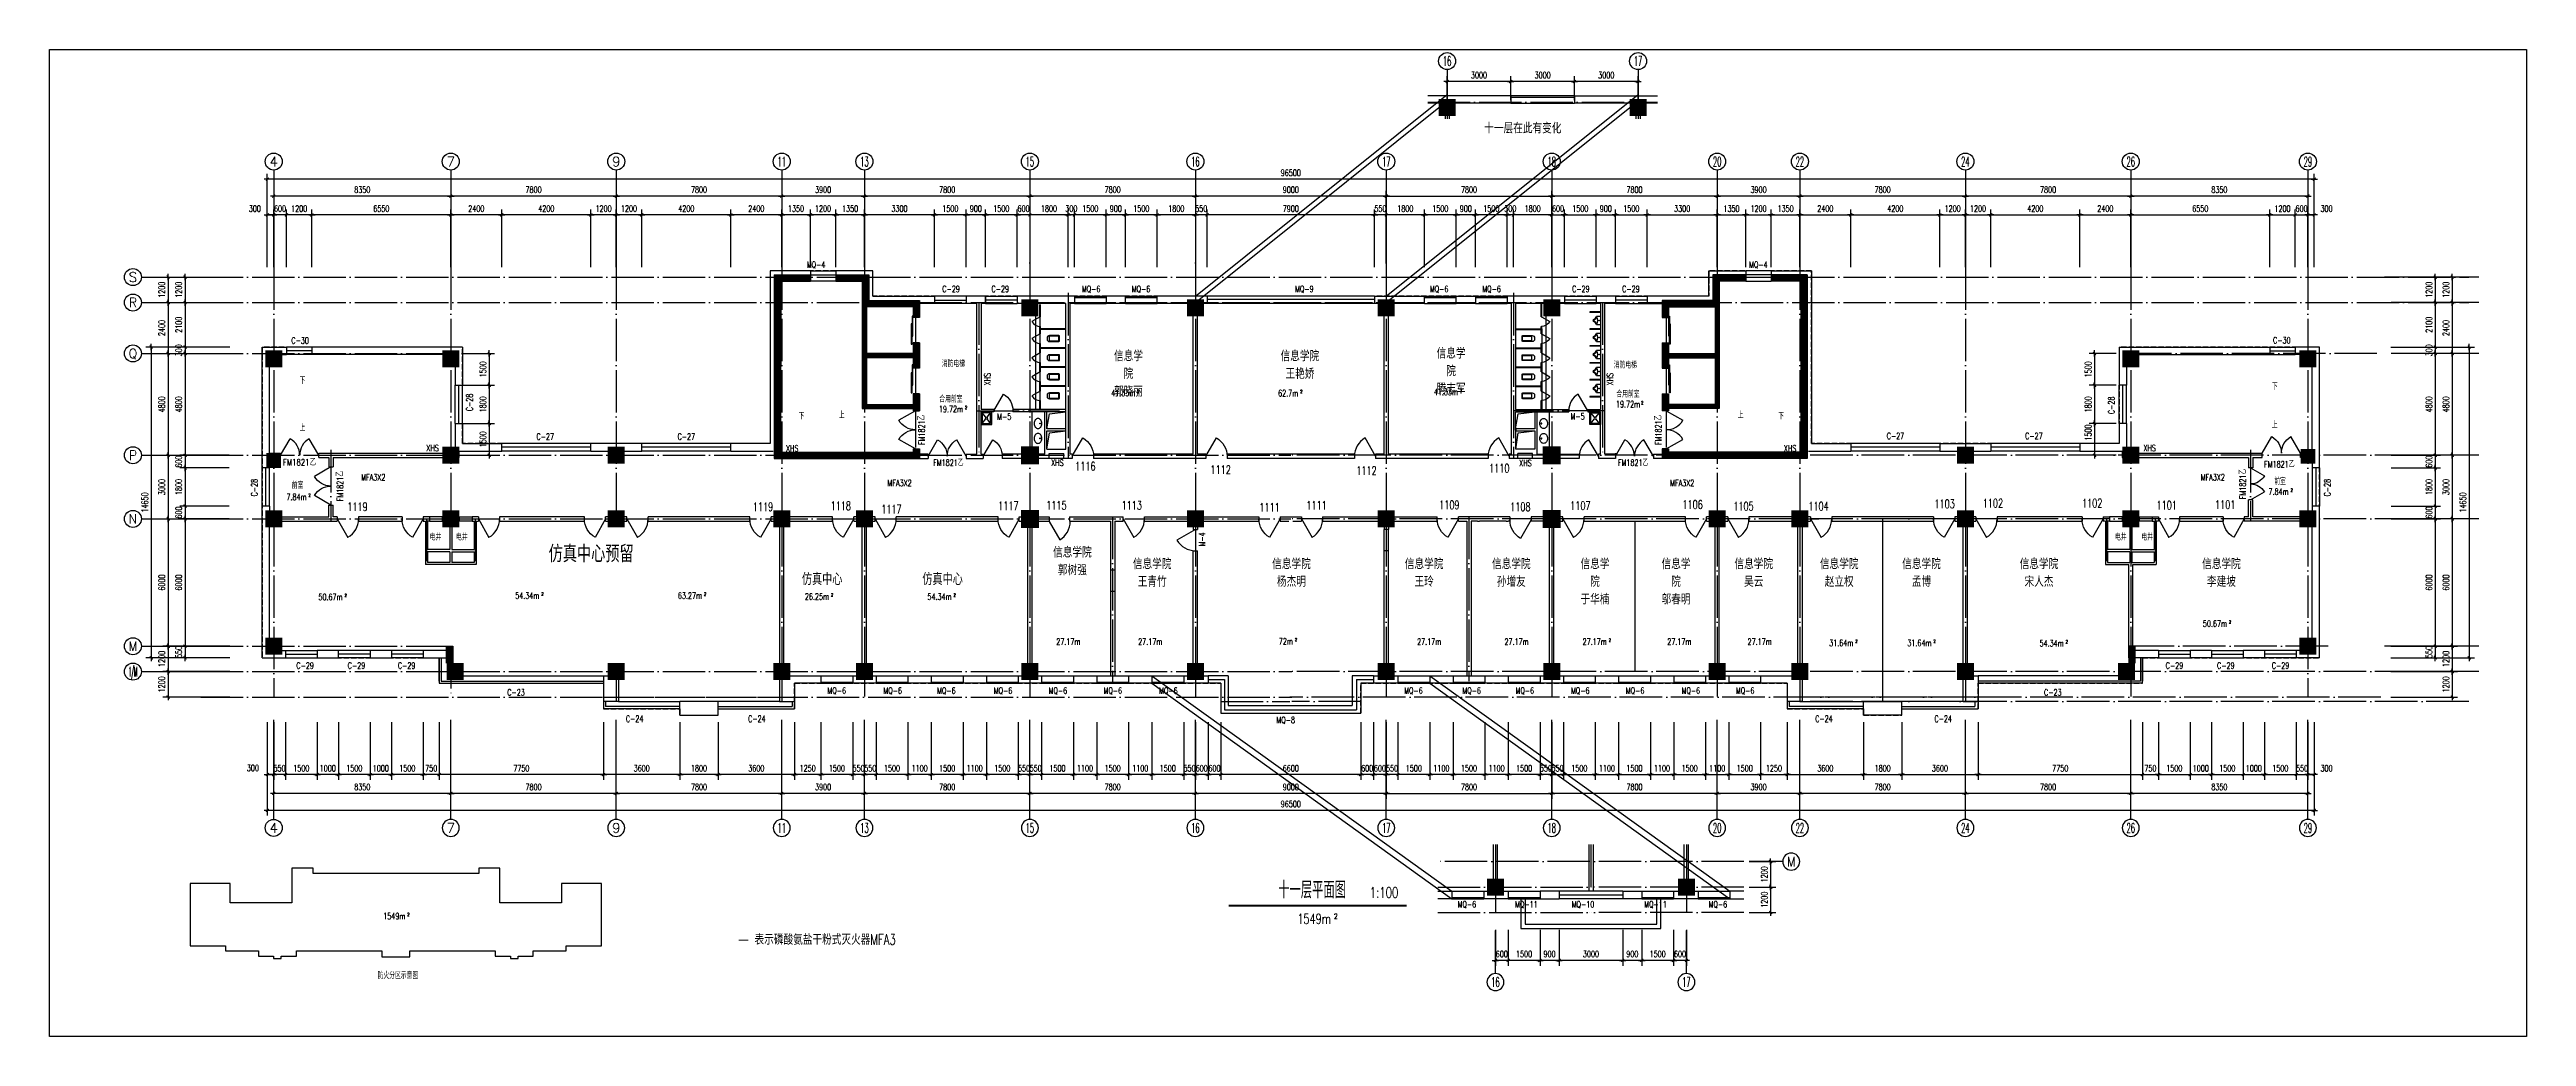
# Model space of a CAD drawing. Extents: x 816818 to 2098601, y 59070 to 390605.
# Drawn here: x 978483 to 1095253, y 80042 to 126565 of the extents above; entities that cross this region are included whole.
import ezdxf
from ezdxf.enums import TextEntityAlignment as Align

# ---------------------------------------------------------------- set-up
doc = ezdxf.new("R2010")
doc.units = 0
doc.header["$LTSCALE"] = 1000
doc.header["$MEASUREMENT"] = 0
for name, pattern in [('CONTINOUS', [0]), ('DASH', [0.35, 0.25, -0.1]), ('DOTE', [2.42, 2, -0.2, 0.02, -0.2]), ('HIDDEN2', [0.1875, 0.125, -0.0625])]:
    doc.linetypes.add(name, pattern=pattern)
doc.layers.get('0').update_dxf_attribs({"linetype": 'CONTINUOUS'})
doc.layers.get('DEFPOINTS').update_dxf_attribs({"linetype": 'CONTINUOUS'})
for name, color, linetype in [('AXIS', 3, 'CONTINUOUS'), ('AXIS_TEXT', 7, 'CONTINUOUS'), ('COLUMN', 7, 'CONTINUOUS'), ('DOTE', 1, 'DOTE'), ('FILL', 21, 'CONTINUOUS'), ('LVTRY', 253, 'CONTINUOUS'), ('LVTRY_WINDOW', 7, 'CONTINUOUS'), ('MCB', 30, 'CONTINUOUS'), ('PUB_TEXT', 7, 'CONTINUOUS'), ('WALL', 255, 'CONTINUOUS'), ('WINDOW', 2, 'CONTINUOUS'), ('WINDOW_TEXT', 7, 'CONTINUOUS'), ('内部道路', 151, 'HIDDEN2'), ('和面积', 6, 'DASH'), ('面积注记', 7, 'CONTINUOUS')]:
    doc.layers.add(name, color=color, linetype=linetype)
doc.styles.add('_HZTXT', font='romans.shx', dxfattribs={"width": 0.7, "bigfont": 'z.shx'})
doc.styles.add('COMPLEX', font='COMPLEX')
doc.styles.add('DIM_FONT', font='SIMPLEX.shx', dxfattribs={"width": 0.7})
doc.styles.add('HZ', font='romans.shx', dxfattribs={"bigfont": 'z.shx'})
doc.styles.add('HZ_SIMPLEX', font='SIMPLEX.shx', dxfattribs={"width": 0.8, "bigfont": 'hztxt.shx'})
doc.styles.add('SIMPLEX', font='SIMPLEX.SHX')
doc.styles.add('Z', font='romans', dxfattribs={"width": 0.8, "bigfont": 'z'})
doc.dimstyles.new('AXIS', dxfattribs={"dimtxt": 300, "dimasz": 1, "dimexe": 250, "dimexo": 300, "dimgap": 150, "dimtad": 1, "dimdec": 0, "dimzin": 0, "dimdsep": 46, "dimtxsty": 'DIM_FONT', "dimblk": '_DIMX', "dimcen": 2.5, "dimse1": 1, "dimse2": 1, "dimclrt": 7, "dimadec": 0, "dimazin": 0, "dimtfac": 1, "dimtdec": 0, "dimtix": 1, "dimtmove": 2, "dimatfit": 3, "dimldrblk": '_DIMX', "dimfxl": 1, "dimarcsym": 0})
doc.dimstyles.new('DIMA', dxfattribs={"dimtxt": 300, "dimasz": 1, "dimexe": 250, "dimexo": 300, "dimgap": 150, "dimtad": 1, "dimdec": 0, "dimzin": 0, "dimdsep": 46, "dimtxsty": 'DIM_FONT', "dimblk": '_DIMX', "dimcen": 2.5, "dimse1": 1, "dimclrt": 7, "dimadec": 0, "dimazin": 0, "dimtfac": 1, "dimtdec": 0, "dimtix": 1, "dimtmove": 2, "dimatfit": 3, "dimldrblk": '_DIMX', "dimfxl": 1, "dimarcsym": 0})
doc.dimstyles.new('DIMB', dxfattribs={"dimtxt": 300, "dimasz": 1, "dimexe": 250, "dimexo": 300, "dimgap": 150, "dimtad": 1, "dimdec": 0, "dimzin": 0, "dimdsep": 46, "dimtxsty": 'DIM_FONT', "dimblk": '_DIMX', "dimcen": 2.5, "dimse2": 1, "dimclrt": 7, "dimadec": 0, "dimazin": 0, "dimtfac": 1, "dimtdec": 0, "dimtix": 1, "dimtmove": 2, "dimatfit": 3, "dimldrblk": '_DIMX', "dimfxl": 1, "dimarcsym": 0})
doc.dimstyles.new('DIMN', dxfattribs={"dimtxt": 300, "dimasz": 1, "dimexe": 250, "dimexo": 300, "dimgap": 150, "dimtad": 1, "dimdec": 0, "dimzin": 0, "dimdsep": 46, "dimtxsty": 'DIM_FONT', "dimblk": '_DIMX', "dimcen": 2.5, "dimclrt": 7, "dimadec": 0, "dimazin": 0, "dimtfac": 1, "dimtdec": 0, "dimtix": 1, "dimtmove": 2, "dimatfit": 3, "dimldrblk": '_DIMX', "dimfxl": 1, "dimarcsym": 0})

msp = doc.modelspace()

# ---------------------------------------------------------------- texts
at = {"layer": 'MCB', "style": 'Z', "width": 0.7}
for s, p in [('MQ-4', (1014185.8, 116272.9)), ('MQ-4', (1058609.6, 116272.9)), ('C-29', (1020571.6, 115132.5)), ('C-29', (1022890.9, 115132.5)), ('MQ-6', (1027150.6, 115132.5)), ('MQ-6', (1029503.3, 115132.5)), ('MQ-9', (1037201.3, 115132.5)), ('MQ-6', (1043556.6, 115132.5)), ('MQ-6', (1046028.6, 115132.5)), ('C-29', (1050260.5, 115132.5)), ('C-29', (1052621.4, 115132.5)), ('C-30', (989882.7, 112697.3)), ('C-30', (1083305.4, 112711.5)), ('M-5', (1023158.2, 109113.5)), ('M-5', (1050189.6, 109119.1)), ('C-27', (1001440.1, 108171.3)), ('C-27', (1008090.6, 108171.3)), ('C-27', (1065093.6, 108202.2)), ('C-27', (1071617.3, 108202.2)), ('C-29', (990118.7, 97375.8)), ('C-29', (992539, 97375.8)), ('C-29', (994904.3, 97375.8)), ('C-29', (1078245.4, 97375.8)), ('C-29', (1080665.7, 97375.8)), ('C-29', (1083244.2, 97375.8)), ('C-23', (1000061.6, 96108.9)), ('MQ-6', (1015159.1, 96197.7)), ('MQ-6', (1017796, 96197.7)), ('MQ-6', (1020326.8, 96197.7)), ('MQ-6', (1022999.1, 96197.7)), ('MQ-6', (1025582.9, 96197.7)), ('MQ-6', (1028173.3, 96197.7)), ('MQ-6', (1030792.5, 96197.7)), ('MQ-6', (1042346, 96197.7)), ('MQ-6', (1045088.7, 96197.7)), ('MQ-6', (1047596.3, 96197.7)), ('MQ-6', (1050208.5, 96197.7)), ('MQ-6', (1052794.5, 96197.7)), ('MQ-6', (1055423.4, 96197.7)), ('MQ-6', (1057983.3, 96197.7)), ('C-23', (1072509.2, 96108.9)), ('C-24', (1005654, 94864.1)), ('C-24', (1011417.1, 94864.1)), ('MQ-8', (1036324.2, 94808.2)), ('C-24', (1061722.3, 94864.1)), ('C-24', (1067345.4, 94864.1)), ('MQ-6', (1044863.4, 86120.5)), ('MQ-11', (1047571.6, 86120.5)), ('MQ-10', (1050241.4, 86119.4)), ('MQ-11', (1053662.5, 86120.5)), ('MQ-6', (1056696.9, 86120.5))]:
    msp.add_text(s, height=300, dxfattribs=at).set_placement(p)
for s, p in [('C-28', (998430.7, 109514)), ('C-28', (1075835, 109379.8)), ('C-28', (988282.5, 105499.1)), ('C-28', (1086011.9, 105499.1)), ('M-4', (1032965.2, 103142.6))]:
    msp.add_text(s, height=300, rotation=90, dxfattribs=at).set_placement(p)
at = {"layer": 'MCB', "style": 'DIM_FONT'}
for s, insert, char_height, width, attachment_point in [('{\\Fromans,z|c134;信息学院\\P郭晓丽}', (1029347.8, 112372.2), 500, 1509.587, 2), ('{\\Fromans,z|c134;信息学院\\P王艳娇}', (1037429.1, 112372.2), 500, 1765.218, 2), ('{\\Fromans,z|c134;信息学院\\P腾志军}', (1044558.1, 112497.4), 500, 1619.144, 2), ('{\\C0;1116}', (1026832.6, 107124.3), 400, 1377.729, 1), ('{\\C0;1112}', (1033212.9, 106961.6), 400, 1377.729, 1), ('{\\C0;1112}', (1040088.2, 106915.4), 400, 1377.729, 1), ('{\\C0;1110}', (1046348.1, 107030.4), 400, 1377.729, 1), ('{\\C0;1119}', (992518.8, 105212.9), 400, 1377.729, 1), ('{\\C0;1119}', (1011636.5, 105211.4), 400, 1377.729, 1), ('{\\C0;1118}', (1015304.8, 105257.5), 400, 1377.729, 1), ('{\\C0;1117}', (1017690.5, 105096.1), 400, 1377.729, 1), ('{\\C0;1117}', (1023204.6, 105257.5), 400, 1377.729, 1), ('{\\C0;1115}', (1025471.4, 105280.1), 400, 1377.729, 1), ('{\\C0;1113}', (1029024.4, 105280.1), 400, 1377.729, 1), ('{\\C0;1111}', (1035520.1, 105186.5), 400, 1377.729, 1), ('{\\C0;1111}', (1037734.9, 105278.7), 400, 1377.729, 1), ('{\\C0;1109}', (1043994.8, 105301.4), 400, 1377.729, 1), ('{\\C0;1108}', (1047340.2, 105209.2), 400, 1377.729, 1), ('{\\C0;1107}', (1050170, 105264.4), 400, 1377.729, 1), ('{\\C0;1106}', (1055462.1, 105317.4), 400, 1377.729, 1), ('{\\C0;1105}', (1057861.7, 105239.4), 400, 1377.729, 1), ('{\\C0;1104}', (1061400.4, 105239.4), 400, 1377.729, 1), ('{\\C0;1103}', (1067341.9, 105349.5), 400, 1377.729, 1), ('{\\C0;1102}', (1069620.1, 105381), 400, 1377.729, 1), ('{\\C0;1102}', (1074300.4, 105381), 400, 1377.729, 1), ('{\\C0;1101}', (1077811.5, 105284.9), 400, 1377.729, 1), ('{\\C0;1101}', (1080572.7, 105311.9), 400, 1377.729, 1), ('{\\fSimSun|b0|i0|c134|p2;仿真中心预留}', (1002011.1, 103171), 700, 5888.305, 1), ('{\\Fromans,z|c134;信息学院\\P郭树强}', (1026703.5, 103117.8), 500, 1756.499, 2), ('{\\fSimSun|b0|i0|c134|p2;仿真中心}', (1013950.4, 101871.3), 500, 3043.378, 1), ('{\\fSimSun|b0|i0|c134|p2;仿真中心}', (1019629.3, 101871.3), 500, 3043.378, 1), ('{\\Fromans,z|c134;信息学院\\P王青竹}', (1030465, 102570.4), 500, 1756.499, 2), ('{\\Fromans,z|c134;信息学院\\P杨杰明}', (1037030.3, 102570.4), 500, 3326.81, 2), ('{\\Fromans,z|c134;信息学院\\P王玲}', (1043284, 102570.4), 500, 1933.93, 2), ('{\\Fromans,z|c134;信息学院\\P孙增友}', (1047395.9, 102570.4), 500, 1831.604, 2), ('{\\Fromans,z|c134;信息学院\\P于华楠}', (1051341, 102570.4), 500, 1678.115, 2), ('{\\Fromans,z|c134;信息学院\\P邬春明}', (1055160.9, 102570.4), 500, 1626.953, 2), ('{\\Fromans,z|c134;信息学院\\P吴云}', (1058823.4, 102570.4), 500, 1754.858, 2), ('{\\Fromans,z|c134;信息学院\\P赵立权}', (1062854.6, 102570.4), 500, 1985.091, 2), ('{\\Fromans,z|c134;信息学院\\P孟博}', (1066732.3, 102570.4), 500, 1908.348, 2), ('{\\Fromans,z|c134;信息学院\\P宋人杰}', (1072273.5, 102570.4), 500, 2547.886, 2), ('{\\Fromans,z|c134;信息学院\\P李建坡}', (1080872.1, 102570.4), 500, 2599.048, 2)]:
    msp.add_mtext(s, dxfattribs=dict(at, insert=insert, char_height=char_height, width=width, attachment_point=attachment_point))
at = {"layer": 'PUB_TEXT', "width": 0.7}
for s, height, style, p in [('下', 300, '_HZTXT', (990269.9, 110802.2)), ('消防电梯', 300, 'Z', (1020548.2, 111598.1)), ('消防电梯', 300, 'Z', (1052224.5, 111535.6)), ('合用前室', 300, '_HZTXT', (1020430.2, 109932.5)), (' 2', 150, 'DIM_FONT', (1021550.8, 109614.2)), (' 2', 150, 'DIM_FONT', (1029669.8, 110372.6)), (' 2', 150, 'DIM_FONT', (1037353.5, 110367.1)), (' 2', 150, 'DIM_FONT', (1044880.8, 110426.3)), ('合用前室', 300, '_HZTXT', (1052349.5, 110166.5)), ('下', 300, '_HZTXT', (1083254.2, 110527.5)), ('上', 300, '_HZTXT', (990269.9, 108581.2)), ('下', 300, 'Z', (1013796.3, 109131.9)), ('上', 300, 'Z', (1015697.4, 109184.2)), ('上', 300, 'Z', (1058068.1, 109184.2)), ('下', 300, 'Z', (1059977.6, 109131.9)), ('上', 300, '_HZTXT', (1083245.8, 108718.5)), ('XHS', 300, '_HZTXT', (996248.5, 107626.9)), ('XHS', 300, '_HZTXT', (1013198.9, 107616.9)), ('XHS', 300, '_HZTXT', (1060243.6, 107616.9)), ('XHS', 300, '_HZTXT', (1077194, 107626.9)), ('MFA3X2', 300, '_HZTXT', (993177.2, 106255)), ('MFA3X2', 300, '_HZTXT', (1017988.2, 105977.3)), ('FM1821乙', 300, 'Z', (1020142.3, 106938.9)), ('XHS', 300, '_HZTXT', (1025701.4, 106935.1)), ('XHS', 300, '_HZTXT', (1047768.7, 106922.6)), ('FM1821乙', 300, 'Z', (1052420.9, 106938.9)), ('MFA3X2', 300, '_HZTXT', (1054882.6, 105977.3)), ('MFA3X2', 300, '_HZTXT', (1079895.8, 106255)), ('前室', 300, '_HZTXT', (1083362.3, 106050.3)), ('前室', 300, '_HZTXT', (989903, 105868.9)), (' 2', 150, 'DIM_FONT', (990601.2, 105478)), (' 2', 150, 'DIM_FONT', (1084042.5, 105721.4)), ('电井', 300, '_HZTXT', (996406.8, 103428.1)), ('电井', 300, '_HZTXT', (997648.2, 103428.1)), ('电井', 300, '_HZTXT', (1075857, 103428.1)), ('电井', 300, '_HZTXT', (1077098.4, 103428.1)), (' 2', 150, 'DIM_FONT', (992299.2, 100758.8)), (' 2', 150, 'DIM_FONT', (1001576.2, 100822.2)), (' 2', 150, 'DIM_FONT', (1009245.9, 100819.6)), (' 2', 150, 'DIM_FONT', (1015233.1, 100779.8)), (' 2', 150, 'DIM_FONT', (1021009.2, 100771.6)), (' 2', 150, 'DIM_FONT', (1081137.2, 99506.2)), (' 2', 150, 'DIM_FONT', (1037101, 98670.9)), (' 2', 150, 'DIM_FONT', (1051896.7, 98649.7)), (' 2', 150, 'DIM_FONT', (1063521.1, 98595.5)), (' 2', 150, 'DIM_FONT', (1067204.8, 98595.5)), (' 2', 150, 'DIM_FONT', (1073439.1, 98572.5)), (' 2', 150, 'DIM_FONT', (995260.6, 85713.3)), (' 2', 240, 'DIM_FONT', (1038891.9, 85589.6)), ('表示磷酸氨盐干粉式灭火器MFA3', 500, 'HZ', (1011718.4, 84362.6)), ('防火分区示意图', 300, '_HZTXT', (993950.3, 82760.4))]:
    msp.add_text(s, height=height, dxfattribs=dict(at, style=style)).set_placement(p)
for s, style, p in [('XHS', '_HZTXT', (1022847.5, 110731.9)), ('XHS', '_HZTXT', (1052200.2, 110731.9)), ('FM1821乙', 'Z', (1019741.6, 107919.9)), ('FM1821乙', 'Z', (1054475.2, 107919.9))]:
    msp.add_text(s, height=300, rotation=90, dxfattribs=dict(at, style=style)).set_placement(p)
at = {"layer": 'PUB_TEXT', "style": 'DIM_FONT', "width": 0.7}
for s, height, p in [('19.72m', 300, (1021550.8, 109614.2)), ('41.33m', 300, (1029669.8, 110372.6)), ('62.7m', 300, (1037353.5, 110367.1)), ('41.33m', 300, (1044880.8, 110426.3)), ('19.72m', 300, (1053470, 109848.2)), ('2', 150, (1053621.1, 109910.4)), ('7.84m', 300, (990601.2, 105478)), ('7.84m', 300, (1084042.5, 105721.4)), ('50.67m', 300, (992299.2, 100758.8)), ('54.34m', 300, (1001576.2, 100822.2)), ('63.27m', 300, (1009245.9, 100819.6)), ('26.25m', 300, (1015233.1, 100779.8)), ('54.34m', 300, (1021009.2, 100771.6)), ('50.67m', 300, (1081137.2, 99506.2)), ('27.17m', 300, (1027082.7, 98649.7)), ('27.17m', 300, (1030945.5, 98649.7)), ('72m', 300, (1037101, 98670.9)), ('27.17m', 300, (1044094.4, 98649.7)), ('27.17m', 300, (1048213, 98649.7)), ('27.17m', 300, (1051896.7, 98649.7)), ('27.17m', 300, (1055887.4, 98649.7)), ('27.17m', 300, (1059673.4, 98649.7)), ('31.64m', 300, (1063521.1, 98595.5)), ('31.64m', 300, (1067204.8, 98595.5)), ('54.34m', 300, (1073439.1, 98572.5)), ('1549m', 300, (995260.6, 85713.3)), ('1549m', 480, (1038891.9, 85589.6))]:
    msp.add_text(s, height=height, dxfattribs=at).set_placement(p, align=Align.MIDDLE_RIGHT)
at = {"layer": '内部道路', "style": 'Z', "width": 0.7}
msp.add_text('十一层在此有变化', height=500, dxfattribs=at).set_placement((1046120.1, 122611.1))
at = {"layer": '面积注记', "style": '_HZTXT', "width": 0.7}
for s, height, p in [('十一层平面图', 800, (1036409.1, 86550.8)), ('1:100', 500, (1040720.6, 86579.6))]:
    msp.add_text(s, height=height, dxfattribs=at).set_placement(p)

# ---------------------------------------------------------------- blocks, each defined once
blk = doc.blocks.new('_WBLK')
for p, q in [((-0.5, 0.5), (0.5, 0.5)), ((-0.5, 0), (0.5, 0)), ((-0.5, -0.5), (0.5, -0.5))]:
    blk.add_line(p, q)
at = {"layer": 'WINDOW_TEXT', "style": 'SIMPLEX', "flags": 9}
blk.add_attdef('A', text='', height=1, dxfattribs=at).set_placement((0, 1.5), align=Align.MIDDLE)
blk = doc.blocks.new('_DBLK1')
for p, q in [((-0.5, 0), (-0.25, -0.433)), ((0.5, 0), (0.25, -0.433))]:
    blk.add_line(p, q)
for centre, start, end in [((-0.5, 0), 300, 0), ((0.5, 0), 180, 240)]:
    blk.add_arc(centre, 0.5, start, end)
at = {"layer": 'WINDOW_TEXT', "style": 'SIMPLEX', "flags": 9}
blk.add_attdef('A', text='', height=1, dxfattribs=at).set_placement((0, 1.5), align=Align.MIDDLE)
blk = doc.blocks.new('_DBLK')
blk.add_line((-0.5, 0), (0, -0.87))
blk.add_arc((-0.5, 0), 1, 300, 0)
at = {"layer": 'WINDOW_TEXT', "style": 'SIMPLEX', "flags": 9}
blk.add_attdef('A', text='', height=1, dxfattribs=at).set_placement((0, 1.5), align=Align.MIDDLE)
blk = doc.blocks.new('_DIMX')
blk.add_line((-150, 0), (150, 0))
at = {"const_width": 50}
blk.add_lwpolyline([(-70, -70), (70, 70)], dxfattribs=at)
blk = doc.blocks.new('*D1433')
at = {"layer": 'AXIS', "color": 0, "lineweight": -2}
blk.add_line((1091755, 115838), (1091755, 114640), dxfattribs=at)
at = {"layer": 'DEFPOINTS', "color": 0}
for p in [(1088554, 115839), (1088554, 114639), (1091755, 114639)]:
    blk.add_point(p, dxfattribs=at)
at = {"layer": 'AXIS', "color": 0, "lineweight": -2}
for p, rotation in [((1091755, 115839), 90), ((1091755, 114639), 270)]:
    blk.add_blockref('_DIMX', p, dxfattribs=dict(at, rotation=rotation))
at = {"layer": 'AXIS', "color": 7, "insert": (1091455, 115239), "char_height": 300, "attachment_point": 5, "rotation": 90, "style": 'DIM_FONT'}
blk.add_mtext('1200', dxfattribs=at)
blk = doc.blocks.new('*D1434')
at = {"layer": 'AXIS', "color": 0, "lineweight": -2}
blk.add_line((1091755, 114638), (1091755, 112240), dxfattribs=at)
at = {"layer": 'DEFPOINTS', "color": 0}
for p in [(1088554, 114639), (1088554, 112239), (1091755, 112239)]:
    blk.add_point(p, dxfattribs=at)
at = {"layer": 'AXIS', "color": 0, "lineweight": -2}
for p, rotation in [((1091755, 114639), 90), ((1091755, 112239), 270)]:
    blk.add_blockref('_DIMX', p, dxfattribs=dict(at, rotation=rotation))
at = {"layer": 'AXIS', "color": 7, "insert": (1091455, 113439), "char_height": 300, "attachment_point": 5, "rotation": 90, "style": 'DIM_FONT'}
blk.add_mtext('2400', dxfattribs=at)
blk = doc.blocks.new('*D1435')
at = {"layer": 'AXIS', "color": 0, "lineweight": -2}
blk.add_line((1091755, 112238), (1091755, 107440), dxfattribs=at)
at = {"layer": 'DEFPOINTS', "color": 0}
for p in [(1088554, 112239), (1088554, 107439), (1091755, 107439)]:
    blk.add_point(p, dxfattribs=at)
at = {"layer": 'AXIS', "color": 0, "lineweight": -2}
for p, rotation in [((1091755, 112239), 90), ((1091755, 107439), 270)]:
    blk.add_blockref('_DIMX', p, dxfattribs=dict(at, rotation=rotation))
at = {"layer": 'AXIS', "color": 7, "insert": (1091455, 109839), "char_height": 300, "attachment_point": 5, "rotation": 90, "style": 'DIM_FONT'}
blk.add_mtext('4800', dxfattribs=at)
blk = doc.blocks.new('*D1436')
at = {"layer": 'AXIS', "color": 0, "lineweight": -2}
blk.add_line((1091755, 107438), (1091755, 104440), dxfattribs=at)
at = {"layer": 'DEFPOINTS', "color": 0}
for p in [(1088554, 107439), (1088554, 104439), (1091755, 104439)]:
    blk.add_point(p, dxfattribs=at)
at = {"layer": 'AXIS', "color": 0, "lineweight": -2}
for p, rotation in [((1091755, 107439), 90), ((1091755, 104439), 270)]:
    blk.add_blockref('_DIMX', p, dxfattribs=dict(at, rotation=rotation))
at = {"layer": 'AXIS', "color": 7, "insert": (1091455, 105939), "char_height": 300, "attachment_point": 5, "rotation": 90, "style": 'DIM_FONT'}
blk.add_mtext('3000', dxfattribs=at)
blk = doc.blocks.new('*D1437')
at = {"layer": 'AXIS', "color": 0, "lineweight": -2}
blk.add_line((1091755, 104438), (1091755, 98440), dxfattribs=at)
at = {"layer": 'DEFPOINTS', "color": 0}
for p in [(1088554, 104439), (1088554, 98439), (1091755, 98439)]:
    blk.add_point(p, dxfattribs=at)
at = {"layer": 'AXIS', "color": 0, "lineweight": -2}
for p, rotation in [((1091755, 104439), 90), ((1091755, 98439), 270)]:
    blk.add_blockref('_DIMX', p, dxfattribs=dict(at, rotation=rotation))
at = {"layer": 'AXIS', "color": 7, "insert": (1091455, 101439), "char_height": 300, "attachment_point": 5, "rotation": 90, "style": 'DIM_FONT'}
blk.add_mtext('6000', dxfattribs=at)
blk = doc.blocks.new('*D1438')
at = {"layer": 'AXIS', "color": 0, "lineweight": -2}
for p, q in [((1088854, 112539), (1092805, 112539)), ((1092555, 112538), (1092555, 97890)), ((1088854, 97889), (1092805, 97889))]:
    blk.add_line(p, q, dxfattribs=at)
at = {"layer": 'DEFPOINTS', "color": 0}
for p in [(1088554, 112539), (1088554, 97889), (1092555, 97889)]:
    blk.add_point(p, dxfattribs=at)
at = {"layer": 'AXIS', "color": 0, "lineweight": -2}
for p, rotation in [((1092555, 112539), 90), ((1092555, 97889), 270)]:
    blk.add_blockref('_DIMX', p, dxfattribs=dict(at, rotation=rotation))
at = {"layer": 'AXIS', "color": 7, "insert": (1092255, 105214), "char_height": 300, "attachment_point": 5, "rotation": 90, "style": 'DIM_FONT'}
blk.add_mtext('14650', dxfattribs=at)
blk = doc.blocks.new('*D1439')
at = {"layer": 'AXIS', "color": 0, "lineweight": -2}
blk.add_line((1090956, 112238), (1090956, 107440), dxfattribs=at)
at = {"layer": 'DEFPOINTS', "color": 0}
for p in [(1088580, 112239), (1088580, 107439), (1090956, 107439)]:
    blk.add_point(p, dxfattribs=at)
at = {"layer": 'AXIS', "color": 0, "lineweight": -2}
for p, rotation in [((1090956, 112239), 90), ((1090956, 107439), 270)]:
    blk.add_blockref('_DIMX', p, dxfattribs=dict(at, rotation=rotation))
at = {"layer": 'AXIS', "color": 7, "insert": (1090656, 109839), "char_height": 300, "attachment_point": 5, "rotation": 90, "style": 'DIM_FONT'}
blk.add_mtext('4800', dxfattribs=at)
blk = doc.blocks.new('*D1440')
at = {"layer": 'AXIS', "color": 0, "lineweight": -2}
for p, q in [((1088880, 107439), (1091206, 107439)), ((1090956, 107440), (1090956, 107441)), ((1090956, 107439), (1090956, 106839)), ((1088880, 106839), (1091206, 106839)), ((1090956, 106838), (1090956, 106837))]:
    blk.add_line(p, q, dxfattribs=at)
at = {"layer": 'DEFPOINTS', "color": 0}
for p in [(1088580, 107439), (1088580, 106839), (1090956, 106839)]:
    blk.add_point(p, dxfattribs=at)
at = {"layer": 'AXIS', "color": 0, "lineweight": -2}
for p, rotation in [((1090956, 107439), 270), ((1090956, 106839), 90)]:
    blk.add_blockref('_DIMX', p, dxfattribs=dict(at, rotation=rotation))
at = {"layer": 'AXIS', "color": 7, "insert": (1090656, 107139), "char_height": 300, "attachment_point": 5, "rotation": 90, "style": 'DIM_FONT'}
blk.add_mtext('600', dxfattribs=at)
blk = doc.blocks.new('*D1441')
at = {"layer": 'AXIS', "color": 0, "lineweight": -2}
for p, q in [((1088880, 106839), (1091206, 106839)), ((1090956, 106838), (1090956, 105040)), ((1088880, 105039), (1091206, 105039))]:
    blk.add_line(p, q, dxfattribs=at)
at = {"layer": 'DEFPOINTS', "color": 0}
for p in [(1088580, 106839), (1088580, 105039), (1090956, 105039)]:
    blk.add_point(p, dxfattribs=at)
at = {"layer": 'AXIS', "color": 0, "lineweight": -2}
for p, rotation in [((1090956, 106839), 90), ((1090956, 105039), 270)]:
    blk.add_blockref('_DIMX', p, dxfattribs=dict(at, rotation=rotation))
at = {"layer": 'AXIS', "color": 7, "insert": (1090656, 105939), "char_height": 300, "attachment_point": 5, "rotation": 90, "style": 'DIM_FONT'}
blk.add_mtext('1800', dxfattribs=at)
blk = doc.blocks.new('*D1442')
at = {"layer": 'AXIS', "color": 0, "lineweight": -2}
blk.add_line((1090956, 115838), (1090956, 114640), dxfattribs=at)
at = {"layer": 'DEFPOINTS', "color": 0}
for p in [(1088756, 115839), (1088756, 114639), (1090956, 114639)]:
    blk.add_point(p, dxfattribs=at)
at = {"layer": 'AXIS', "color": 0, "lineweight": -2}
for p, rotation in [((1090956, 115839), 90), ((1090956, 114639), 270)]:
    blk.add_blockref('_DIMX', p, dxfattribs=dict(at, rotation=rotation))
at = {"layer": 'AXIS', "color": 7, "insert": (1090656, 115239), "char_height": 300, "attachment_point": 5, "rotation": 90, "style": 'DIM_FONT'}
blk.add_mtext('1200', dxfattribs=at)
blk = doc.blocks.new('*D1443')
at = {"layer": 'AXIS', "color": 0, "lineweight": -2}
for p, q in [((1090956, 114638), (1090956, 112540)), ((1089056, 112539), (1091206, 112539))]:
    blk.add_line(p, q, dxfattribs=at)
at = {"layer": 'DEFPOINTS', "color": 0}
for p in [(1088756, 114639), (1088756, 112539), (1090956, 112539)]:
    blk.add_point(p, dxfattribs=at)
at = {"layer": 'AXIS', "color": 0, "lineweight": -2}
for p, rotation in [((1090956, 114639), 90), ((1090956, 112539), 270)]:
    blk.add_blockref('_DIMX', p, dxfattribs=dict(at, rotation=rotation))
at = {"layer": 'AXIS', "color": 7, "insert": (1090656, 113589), "char_height": 300, "attachment_point": 5, "rotation": 90, "style": 'DIM_FONT'}
blk.add_mtext('2100', dxfattribs=at)
blk = doc.blocks.new('*D1444')
at = {"layer": 'AXIS', "color": 0, "lineweight": -2}
for p, q in [((1090956, 104438), (1090956, 98440)), ((1088880, 98439), (1091206, 98439))]:
    blk.add_line(p, q, dxfattribs=at)
at = {"layer": 'DEFPOINTS', "color": 0}
for p in [(1088580, 104439), (1088580, 98439), (1090956, 98439)]:
    blk.add_point(p, dxfattribs=at)
at = {"layer": 'AXIS', "color": 0, "lineweight": -2}
for p, rotation in [((1090956, 104439), 90), ((1090956, 98439), 270)]:
    blk.add_blockref('_DIMX', p, dxfattribs=dict(at, rotation=rotation))
at = {"layer": 'AXIS', "color": 7, "insert": (1090656, 101439), "char_height": 300, "attachment_point": 5, "rotation": 90, "style": 'DIM_FONT'}
blk.add_mtext('6000', dxfattribs=at)
blk = doc.blocks.new('*D1445')
at = {"layer": 'AXIS', "color": 0, "lineweight": -2}
for p, q in [((1088880, 98439), (1091206, 98439)), ((1090956, 98440), (1090956, 98441)), ((1090956, 98439), (1090956, 97889)), ((1088880, 97889), (1091206, 97889)), ((1090956, 97888), (1090956, 97887))]:
    blk.add_line(p, q, dxfattribs=at)
at = {"layer": 'DEFPOINTS', "color": 0}
for p in [(1088580, 98439), (1088580, 97889), (1090956, 97889)]:
    blk.add_point(p, dxfattribs=at)
at = {"layer": 'AXIS', "color": 0, "lineweight": -2}
for p, rotation in [((1090956, 98439), 270), ((1090956, 97889), 90)]:
    blk.add_blockref('_DIMX', p, dxfattribs=dict(at, rotation=rotation))
at = {"layer": 'AXIS', "color": 7, "insert": (1090656, 98164), "char_height": 300, "attachment_point": 5, "rotation": 90, "style": 'DIM_FONT'}
blk.add_mtext('550', dxfattribs=at)
blk = doc.blocks.new('*D1446')
at = {"layer": 'AXIS', "color": 0, "lineweight": -2}
for p, q in [((1088880, 105039), (1091206, 105039)), ((1088880, 104439), (1091206, 104439)), ((1090956, 105040), (1090956, 105041)), ((1090956, 105039), (1090956, 104439)), ((1090956, 104438), (1090956, 104437))]:
    blk.add_line(p, q, dxfattribs=at)
at = {"layer": 'DEFPOINTS', "color": 0}
for p in [(1088580, 105039), (1088580, 104439), (1090956, 104439)]:
    blk.add_point(p, dxfattribs=at)
at = {"layer": 'AXIS', "color": 0, "lineweight": -2}
for p, rotation in [((1090956, 105039), 270), ((1090956, 104439), 90)]:
    blk.add_blockref('_DIMX', p, dxfattribs=dict(at, rotation=rotation))
at = {"layer": 'AXIS', "color": 7, "insert": (1090656, 104739), "char_height": 300, "attachment_point": 5, "rotation": 90, "style": 'DIM_FONT'}
blk.add_mtext('600', dxfattribs=at)
blk = doc.blocks.new('*D1447')
at = {"layer": 'AXIS', "color": 0, "lineweight": -2}
for p, q in [((1089056, 112539), (1091206, 112539)), ((1090956, 112540), (1090956, 112541)), ((1090956, 112539), (1090956, 112239)), ((1090956, 112238), (1090956, 112237))]:
    blk.add_line(p, q, dxfattribs=at)
at = {"layer": 'DEFPOINTS', "color": 0}
for p in [(1088756, 112539), (1088756, 112239), (1090956, 112239)]:
    blk.add_point(p, dxfattribs=at)
at = {"layer": 'AXIS', "color": 0, "lineweight": -2}
for p, rotation in [((1090956, 112539), 270), ((1090956, 112239), 90)]:
    blk.add_blockref('_DIMX', p, dxfattribs=dict(at, rotation=rotation))
at = {"layer": 'AXIS', "color": 7, "insert": (1090656, 112389), "char_height": 300, "attachment_point": 5, "rotation": 90, "style": 'DIM_FONT'}
blk.add_mtext('300', dxfattribs=at)
blk = doc.blocks.new('*D1448')
at = {"layer": 'AXIS', "color": 0, "lineweight": -2}
for p, q in [((1088854, 98439), (1092005, 98439)), ((1091755, 98438), (1091755, 97240)), ((1088854, 97239), (1092005, 97239))]:
    blk.add_line(p, q, dxfattribs=at)
at = {"layer": 'DEFPOINTS', "color": 0}
for p in [(1088554, 98439), (1088554, 97239), (1091755, 97239)]:
    blk.add_point(p, dxfattribs=at)
at = {"layer": 'AXIS', "color": 0, "lineweight": -2}
for p, rotation in [((1091755, 98439), 90), ((1091755, 97239), 270)]:
    blk.add_blockref('_DIMX', p, dxfattribs=dict(at, rotation=rotation))
at = {"layer": 'AXIS', "color": 7, "insert": (1091455, 97839), "char_height": 300, "attachment_point": 5, "rotation": 90, "style": 'DIM_FONT'}
blk.add_mtext('1200', dxfattribs=at)
blk = doc.blocks.new('*D1449')
at = {"layer": 'AXIS', "color": 0, "lineweight": -2}
for p, q in [((1088854, 97239), (1092005, 97239)), ((1091755, 97238), (1091755, 96040)), ((1088854, 96039), (1092005, 96039))]:
    blk.add_line(p, q, dxfattribs=at)
at = {"layer": 'DEFPOINTS', "color": 0}
for p in [(1088554, 97239), (1088554, 96039), (1091755, 96039)]:
    blk.add_point(p, dxfattribs=at)
at = {"layer": 'AXIS', "color": 0, "lineweight": -2}
for p, rotation in [((1091755, 97239), 90), ((1091755, 96039), 270)]:
    blk.add_blockref('_DIMX', p, dxfattribs=dict(at, rotation=rotation))
at = {"layer": 'AXIS', "color": 7, "insert": (1091455, 96639), "char_height": 300, "attachment_point": 5, "rotation": 90, "style": 'DIM_FONT'}
blk.add_mtext('1200', dxfattribs=at)
blk = doc.blocks.new('_AXISO')
blk.add_circle((0, 0), 0.5)
at = {"layer": 'AXIS_TEXT', "style": 'COMPLEX', "width": 1.041667}
blk.add_attdef('A', text='', height=0.56, dxfattribs=at).set_placement((-0.25, -0.28), (0.25, -0.28), align=Align.FIT)
blk = doc.blocks.new('*D1450')
at = {"layer": 'AXIS', "color": 0, "lineweight": -2}
blk.add_line((984076, 115838), (984076, 114640), dxfattribs=at)
at = {"layer": 'DEFPOINTS', "color": 0}
for p in [(987277, 115839), (984076, 114639), (987277, 114639)]:
    blk.add_point(p, dxfattribs=at)
at = {"layer": 'AXIS', "color": 0, "lineweight": -2}
for p, rotation in [((984076, 115839), 90), ((984076, 114639), 270)]:
    blk.add_blockref('_DIMX', p, dxfattribs=dict(at, rotation=rotation))
at = {"layer": 'AXIS', "color": 7, "insert": (983776, 115239), "char_height": 300, "attachment_point": 5, "rotation": 90, "style": 'DIM_FONT'}
blk.add_mtext('1200', dxfattribs=at)
blk = doc.blocks.new('*D1451')
at = {"layer": 'AXIS', "color": 0, "lineweight": -2}
blk.add_line((984076, 114638), (984076, 112240), dxfattribs=at)
at = {"layer": 'DEFPOINTS', "color": 0}
for p in [(987277, 114639), (984076, 112239), (987277, 112239)]:
    blk.add_point(p, dxfattribs=at)
at = {"layer": 'AXIS', "color": 0, "lineweight": -2}
for p, rotation in [((984076, 114639), 90), ((984076, 112239), 270)]:
    blk.add_blockref('_DIMX', p, dxfattribs=dict(at, rotation=rotation))
at = {"layer": 'AXIS', "color": 7, "insert": (983776, 113439), "char_height": 300, "attachment_point": 5, "rotation": 90, "style": 'DIM_FONT'}
blk.add_mtext('2400', dxfattribs=at)
blk = doc.blocks.new('*D1452')
at = {"layer": 'AXIS', "color": 0, "lineweight": -2}
blk.add_line((984076, 112238), (984076, 107440), dxfattribs=at)
at = {"layer": 'DEFPOINTS', "color": 0}
for p in [(987277, 112239), (984076, 107439), (987277, 107439)]:
    blk.add_point(p, dxfattribs=at)
at = {"layer": 'AXIS', "color": 0, "lineweight": -2}
for p, rotation in [((984076, 112239), 90), ((984076, 107439), 270)]:
    blk.add_blockref('_DIMX', p, dxfattribs=dict(at, rotation=rotation))
at = {"layer": 'AXIS', "color": 7, "insert": (983776, 109839), "char_height": 300, "attachment_point": 5, "rotation": 90, "style": 'DIM_FONT'}
blk.add_mtext('4800', dxfattribs=at)
blk = doc.blocks.new('*D1453')
at = {"layer": 'AXIS', "color": 0, "lineweight": -2}
blk.add_line((984076, 107438), (984076, 104440), dxfattribs=at)
at = {"layer": 'DEFPOINTS', "color": 0}
for p in [(987277, 107439), (984076, 104439), (987277, 104439)]:
    blk.add_point(p, dxfattribs=at)
at = {"layer": 'AXIS', "color": 0, "lineweight": -2}
for p, rotation in [((984076, 107439), 90), ((984076, 104439), 270)]:
    blk.add_blockref('_DIMX', p, dxfattribs=dict(at, rotation=rotation))
at = {"layer": 'AXIS', "color": 7, "insert": (983776, 105939), "char_height": 300, "attachment_point": 5, "rotation": 90, "style": 'DIM_FONT'}
blk.add_mtext('3000', dxfattribs=at)
blk = doc.blocks.new('*D1454')
at = {"layer": 'AXIS', "color": 0, "lineweight": -2}
blk.add_line((984076, 104438), (984076, 98440), dxfattribs=at)
at = {"layer": 'DEFPOINTS', "color": 0}
for p in [(987277, 104439), (984076, 98439), (987277, 98439)]:
    blk.add_point(p, dxfattribs=at)
at = {"layer": 'AXIS', "color": 0, "lineweight": -2}
for p, rotation in [((984076, 104439), 90), ((984076, 98439), 270)]:
    blk.add_blockref('_DIMX', p, dxfattribs=dict(at, rotation=rotation))
at = {"layer": 'AXIS', "color": 7, "insert": (983776, 101439), "char_height": 300, "attachment_point": 5, "rotation": 90, "style": 'DIM_FONT'}
blk.add_mtext('6000', dxfattribs=at)
blk = doc.blocks.new('*D1455')
at = {"layer": 'AXIS', "color": 0, "lineweight": -2}
for p, q in [((986977, 112539), (983026, 112539)), ((983276, 112538), (983276, 97890)), ((986977, 97889), (983026, 97889))]:
    blk.add_line(p, q, dxfattribs=at)
at = {"layer": 'DEFPOINTS', "color": 0}
for p in [(987277, 112539), (983276, 97889), (987277, 97889)]:
    blk.add_point(p, dxfattribs=at)
at = {"layer": 'AXIS', "color": 0, "lineweight": -2}
for p, rotation in [((983276, 112539), 90), ((983276, 97889), 270)]:
    blk.add_blockref('_DIMX', p, dxfattribs=dict(at, rotation=rotation))
at = {"layer": 'AXIS', "color": 7, "insert": (982976, 105214), "char_height": 300, "attachment_point": 5, "rotation": 90, "style": 'DIM_FONT'}
blk.add_mtext('14650', dxfattribs=at)
blk = doc.blocks.new('*D1456')
at = {"layer": 'AXIS', "color": 0, "lineweight": -2}
blk.add_line((984874, 112238), (984874, 107440), dxfattribs=at)
at = {"layer": 'DEFPOINTS', "color": 0}
for p in [(987251, 112239), (984874, 107439), (987251, 107439)]:
    blk.add_point(p, dxfattribs=at)
at = {"layer": 'AXIS', "color": 0, "lineweight": -2}
for p, rotation in [((984874, 112239), 90), ((984874, 107439), 270)]:
    blk.add_blockref('_DIMX', p, dxfattribs=dict(at, rotation=rotation))
at = {"layer": 'AXIS', "color": 7, "insert": (984574, 109839), "char_height": 300, "attachment_point": 5, "rotation": 90, "style": 'DIM_FONT'}
blk.add_mtext('4800', dxfattribs=at)
blk = doc.blocks.new('*D1457')
at = {"layer": 'AXIS', "color": 0, "lineweight": -2}
for p, q in [((986951, 107439), (984624, 107439)), ((984874, 107440), (984874, 107441)), ((984874, 107439), (984874, 106839)), ((986951, 106839), (984624, 106839)), ((984874, 106838), (984874, 106837))]:
    blk.add_line(p, q, dxfattribs=at)
at = {"layer": 'DEFPOINTS', "color": 0}
for p in [(987251, 107439), (984874, 106839), (987251, 106839)]:
    blk.add_point(p, dxfattribs=at)
at = {"layer": 'AXIS', "color": 0, "lineweight": -2}
for p, rotation in [((984874, 107439), 270), ((984874, 106839), 90)]:
    blk.add_blockref('_DIMX', p, dxfattribs=dict(at, rotation=rotation))
at = {"layer": 'AXIS', "color": 7, "insert": (984574, 107139), "char_height": 300, "attachment_point": 5, "rotation": 90, "style": 'DIM_FONT'}
blk.add_mtext('600', dxfattribs=at)
blk = doc.blocks.new('*D1458')
at = {"layer": 'AXIS', "color": 0, "lineweight": -2}
for p, q in [((986951, 106839), (984624, 106839)), ((984874, 106838), (984874, 105040)), ((986951, 105039), (984624, 105039))]:
    blk.add_line(p, q, dxfattribs=at)
at = {"layer": 'DEFPOINTS', "color": 0}
for p in [(987251, 106839), (984874, 105039), (987251, 105039)]:
    blk.add_point(p, dxfattribs=at)
at = {"layer": 'AXIS', "color": 0, "lineweight": -2}
for p, rotation in [((984874, 106839), 90), ((984874, 105039), 270)]:
    blk.add_blockref('_DIMX', p, dxfattribs=dict(at, rotation=rotation))
at = {"layer": 'AXIS', "color": 7, "insert": (984574, 105939), "char_height": 300, "attachment_point": 5, "rotation": 90, "style": 'DIM_FONT'}
blk.add_mtext('1800', dxfattribs=at)
blk = doc.blocks.new('*D1459')
at = {"layer": 'AXIS', "color": 0, "lineweight": -2}
blk.add_line((984874, 115838), (984874, 114640), dxfattribs=at)
at = {"layer": 'DEFPOINTS', "color": 0}
for p in [(987074, 115839), (984874, 114639), (987074, 114639)]:
    blk.add_point(p, dxfattribs=at)
at = {"layer": 'AXIS', "color": 0, "lineweight": -2}
for p, rotation in [((984874, 115839), 90), ((984874, 114639), 270)]:
    blk.add_blockref('_DIMX', p, dxfattribs=dict(at, rotation=rotation))
at = {"layer": 'AXIS', "color": 7, "insert": (984574, 115239), "char_height": 300, "attachment_point": 5, "rotation": 90, "style": 'DIM_FONT'}
blk.add_mtext('1200', dxfattribs=at)
blk = doc.blocks.new('*D1460')
at = {"layer": 'AXIS', "color": 0, "lineweight": -2}
for p, q in [((984874, 114638), (984874, 112540)), ((986774, 112539), (984624, 112539))]:
    blk.add_line(p, q, dxfattribs=at)
at = {"layer": 'DEFPOINTS', "color": 0}
for p in [(987074, 114639), (984874, 112539), (987074, 112539)]:
    blk.add_point(p, dxfattribs=at)
at = {"layer": 'AXIS', "color": 0, "lineweight": -2}
for p, rotation in [((984874, 114639), 90), ((984874, 112539), 270)]:
    blk.add_blockref('_DIMX', p, dxfattribs=dict(at, rotation=rotation))
at = {"layer": 'AXIS', "color": 7, "insert": (984574, 113589), "char_height": 300, "attachment_point": 5, "rotation": 90, "style": 'DIM_FONT'}
blk.add_mtext('2100', dxfattribs=at)
blk = doc.blocks.new('*D1461')
at = {"layer": 'AXIS', "color": 0, "lineweight": -2}
for p, q in [((984874, 104438), (984874, 98440)), ((986951, 98439), (984624, 98439))]:
    blk.add_line(p, q, dxfattribs=at)
at = {"layer": 'DEFPOINTS', "color": 0}
for p in [(987251, 104439), (984874, 98439), (987251, 98439)]:
    blk.add_point(p, dxfattribs=at)
at = {"layer": 'AXIS', "color": 0, "lineweight": -2}
for p, rotation in [((984874, 104439), 90), ((984874, 98439), 270)]:
    blk.add_blockref('_DIMX', p, dxfattribs=dict(at, rotation=rotation))
at = {"layer": 'AXIS', "color": 7, "insert": (984574, 101439), "char_height": 300, "attachment_point": 5, "rotation": 90, "style": 'DIM_FONT'}
blk.add_mtext('6000', dxfattribs=at)
blk = doc.blocks.new('*D1462')
at = {"layer": 'AXIS', "color": 0, "lineweight": -2}
for p, q in [((986951, 98439), (984624, 98439)), ((984874, 98440), (984874, 98441)), ((984874, 98439), (984874, 97889)), ((986951, 97889), (984624, 97889)), ((984874, 97888), (984874, 97887))]:
    blk.add_line(p, q, dxfattribs=at)
at = {"layer": 'DEFPOINTS', "color": 0}
for p in [(987251, 98439), (984874, 97889), (987251, 97889)]:
    blk.add_point(p, dxfattribs=at)
at = {"layer": 'AXIS', "color": 0, "lineweight": -2}
for p, rotation in [((984874, 98439), 270), ((984874, 97889), 90)]:
    blk.add_blockref('_DIMX', p, dxfattribs=dict(at, rotation=rotation))
at = {"layer": 'AXIS', "color": 7, "insert": (984574, 98164), "char_height": 300, "attachment_point": 5, "rotation": 90, "style": 'DIM_FONT'}
blk.add_mtext('550', dxfattribs=at)
blk = doc.blocks.new('*D1463')
at = {"layer": 'AXIS', "color": 0, "lineweight": -2}
for p, q in [((986951, 105039), (984624, 105039)), ((986951, 104439), (984624, 104439)), ((984874, 105040), (984874, 105041)), ((984874, 105039), (984874, 104439)), ((984874, 104438), (984874, 104437))]:
    blk.add_line(p, q, dxfattribs=at)
at = {"layer": 'DEFPOINTS', "color": 0}
for p in [(984874, 104439), (987251, 105039), (987251, 104439)]:
    blk.add_point(p, dxfattribs=at)
at = {"layer": 'AXIS', "color": 0, "lineweight": -2}
for p, rotation in [((984874, 105039), 270), ((984874, 104439), 90)]:
    blk.add_blockref('_DIMX', p, dxfattribs=dict(at, rotation=rotation))
at = {"layer": 'AXIS', "color": 7, "insert": (984574, 104739), "char_height": 300, "attachment_point": 5, "rotation": 90, "style": 'DIM_FONT'}
blk.add_mtext('600', dxfattribs=at)
blk = doc.blocks.new('*D1464')
at = {"layer": 'AXIS', "color": 0, "lineweight": -2}
for p, q in [((986774, 112539), (984624, 112539)), ((984874, 112540), (984874, 112541)), ((984874, 112539), (984874, 112239)), ((984874, 112238), (984874, 112237))]:
    blk.add_line(p, q, dxfattribs=at)
at = {"layer": 'DEFPOINTS', "color": 0}
for p in [(984874, 112239), (987074, 112539), (987074, 112239)]:
    blk.add_point(p, dxfattribs=at)
at = {"layer": 'AXIS', "color": 0, "lineweight": -2}
for p, rotation in [((984874, 112539), 270), ((984874, 112239), 90)]:
    blk.add_blockref('_DIMX', p, dxfattribs=dict(at, rotation=rotation))
at = {"layer": 'AXIS', "color": 7, "insert": (984574, 112389), "char_height": 300, "attachment_point": 5, "rotation": 90, "style": 'DIM_FONT'}
blk.add_mtext('300', dxfattribs=at)
blk = doc.blocks.new('*D1465')
at = {"layer": 'AXIS', "color": 0, "lineweight": -2}
for p, q in [((986977, 98439), (983826, 98439)), ((984076, 98438), (984076, 97240)), ((986977, 97239), (983826, 97239))]:
    blk.add_line(p, q, dxfattribs=at)
at = {"layer": 'DEFPOINTS', "color": 0}
for p in [(987277, 98439), (984076, 97239), (987277, 97239)]:
    blk.add_point(p, dxfattribs=at)
at = {"layer": 'AXIS', "color": 0, "lineweight": -2}
for p, rotation in [((984076, 98439), 90), ((984076, 97239), 270)]:
    blk.add_blockref('_DIMX', p, dxfattribs=dict(at, rotation=rotation))
at = {"layer": 'AXIS', "color": 7, "insert": (983776, 97839), "char_height": 300, "attachment_point": 5, "rotation": 90, "style": 'DIM_FONT'}
blk.add_mtext('1200', dxfattribs=at)
blk = doc.blocks.new('*D1466')
at = {"layer": 'AXIS', "color": 0, "lineweight": -2}
for p, q in [((986977, 97239), (983826, 97239)), ((984076, 97238), (984076, 96040)), ((986977, 96039), (983826, 96039))]:
    blk.add_line(p, q, dxfattribs=at)
at = {"layer": 'DEFPOINTS', "color": 0}
for p in [(987277, 97239), (984076, 96039), (987277, 96039)]:
    blk.add_point(p, dxfattribs=at)
at = {"layer": 'AXIS', "color": 0, "lineweight": -2}
for p, rotation in [((984076, 97239), 90), ((984076, 96039), 270)]:
    blk.add_blockref('_DIMX', p, dxfattribs=dict(at, rotation=rotation))
at = {"layer": 'AXIS', "color": 7, "insert": (983776, 96639), "char_height": 300, "attachment_point": 5, "rotation": 90, "style": 'DIM_FONT'}
blk.add_mtext('1200', dxfattribs=at)
blk = doc.blocks.new('*D1467')
at = {"layer": 'AXIS', "color": 0, "lineweight": -2}
blk.add_line((1084949, 119654), (1076602, 119654), dxfattribs=at)
at = {"layer": 'DEFPOINTS', "color": 0}
for p in [(1076601, 119654), (1076601, 116179), (1084950, 116179)]:
    blk.add_point(p, dxfattribs=at)
at = {"layer": 'AXIS', "color": 0, "lineweight": -2, "rotation": 180}
blk.add_blockref('_DIMX', (1076601, 119654), dxfattribs=at)
at = {"layer": 'AXIS', "color": 0, "lineweight": -2}
blk.add_blockref('_DIMX', (1084950, 119654), dxfattribs=at)
at = {"layer": 'AXIS', "color": 7, "insert": (1080775, 119954), "char_height": 300, "attachment_point": 5, "style": 'DIM_FONT'}
blk.add_mtext('8350', dxfattribs=at)
blk = doc.blocks.new('*D1468')
at = {"layer": 'AXIS', "color": 0, "lineweight": -2}
blk.add_line((1076600, 119654), (1068802, 119654), dxfattribs=at)
at = {"layer": 'DEFPOINTS', "color": 0}
for p in [(1068801, 119654), (1068801, 116179), (1076601, 116179)]:
    blk.add_point(p, dxfattribs=at)
at = {"layer": 'AXIS', "color": 0, "lineweight": -2, "rotation": 180}
blk.add_blockref('_DIMX', (1068801, 119654), dxfattribs=at)
at = {"layer": 'AXIS', "color": 0, "lineweight": -2}
blk.add_blockref('_DIMX', (1076601, 119654), dxfattribs=at)
at = {"layer": 'AXIS', "color": 7, "insert": (1072701, 119954), "char_height": 300, "attachment_point": 5, "style": 'DIM_FONT'}
blk.add_mtext('7800', dxfattribs=at)
blk = doc.blocks.new('*D1469')
at = {"layer": 'AXIS', "color": 0, "lineweight": -2}
blk.add_line((1068800, 119654), (1061002, 119654), dxfattribs=at)
at = {"layer": 'DEFPOINTS', "color": 0}
for p in [(1061001, 119654), (1061001, 116179), (1068801, 116179)]:
    blk.add_point(p, dxfattribs=at)
at = {"layer": 'AXIS', "color": 0, "lineweight": -2, "rotation": 180}
blk.add_blockref('_DIMX', (1061001, 119654), dxfattribs=at)
at = {"layer": 'AXIS', "color": 0, "lineweight": -2}
blk.add_blockref('_DIMX', (1068801, 119654), dxfattribs=at)
at = {"layer": 'AXIS', "color": 7, "insert": (1064901, 119954), "char_height": 300, "attachment_point": 5, "style": 'DIM_FONT'}
blk.add_mtext('7800', dxfattribs=at)
blk = doc.blocks.new('*D1470')
at = {"layer": 'AXIS', "color": 0, "lineweight": -2}
blk.add_line((1057100, 119654), (1049302, 119654), dxfattribs=at)
at = {"layer": 'DEFPOINTS', "color": 0}
for p in [(1049301, 119654), (1049301, 116179), (1057101, 116179)]:
    blk.add_point(p, dxfattribs=at)
at = {"layer": 'AXIS', "color": 0, "lineweight": -2, "rotation": 180}
blk.add_blockref('_DIMX', (1049301, 119654), dxfattribs=at)
at = {"layer": 'AXIS', "color": 0, "lineweight": -2}
blk.add_blockref('_DIMX', (1057101, 119654), dxfattribs=at)
at = {"layer": 'AXIS', "color": 7, "insert": (1053201, 119954), "char_height": 300, "attachment_point": 5, "style": 'DIM_FONT'}
blk.add_mtext('7800', dxfattribs=at)
blk = doc.blocks.new('*D1471')
at = {"layer": 'AXIS', "color": 0, "lineweight": -2}
blk.add_line((1041500, 119654), (1032502, 119654), dxfattribs=at)
at = {"layer": 'DEFPOINTS', "color": 0}
for p in [(1032501, 119654), (1032501, 116179), (1041501, 116179)]:
    blk.add_point(p, dxfattribs=at)
at = {"layer": 'AXIS', "color": 0, "lineweight": -2, "rotation": 180}
blk.add_blockref('_DIMX', (1032501, 119654), dxfattribs=at)
at = {"layer": 'AXIS', "color": 0, "lineweight": -2}
blk.add_blockref('_DIMX', (1041501, 119654), dxfattribs=at)
at = {"layer": 'AXIS', "color": 7, "insert": (1037001, 119954), "char_height": 300, "attachment_point": 5, "style": 'DIM_FONT'}
blk.add_mtext('9000', dxfattribs=at)
blk = doc.blocks.new('*D1472')
at = {"layer": 'AXIS', "color": 0, "lineweight": -2}
blk.add_line((1032500, 119654), (1024702, 119654), dxfattribs=at)
at = {"layer": 'DEFPOINTS', "color": 0}
for p in [(1024701, 119654), (1024701, 116179), (1032501, 116179)]:
    blk.add_point(p, dxfattribs=at)
at = {"layer": 'AXIS', "color": 0, "lineweight": -2, "rotation": 180}
blk.add_blockref('_DIMX', (1024701, 119654), dxfattribs=at)
at = {"layer": 'AXIS', "color": 0, "lineweight": -2}
blk.add_blockref('_DIMX', (1032501, 119654), dxfattribs=at)
at = {"layer": 'AXIS', "color": 7, "insert": (1028601, 119954), "char_height": 300, "attachment_point": 5, "style": 'DIM_FONT'}
blk.add_mtext('7800', dxfattribs=at)
blk = doc.blocks.new('*D1473')
at = {"layer": 'AXIS', "color": 0, "lineweight": -2}
blk.add_line((1024700, 119654), (1016902, 119654), dxfattribs=at)
at = {"layer": 'DEFPOINTS', "color": 0}
for p in [(1016901, 119654), (1016901, 116179), (1024701, 116179)]:
    blk.add_point(p, dxfattribs=at)
at = {"layer": 'AXIS', "color": 0, "lineweight": -2, "rotation": 180}
blk.add_blockref('_DIMX', (1016901, 119654), dxfattribs=at)
at = {"layer": 'AXIS', "color": 0, "lineweight": -2}
blk.add_blockref('_DIMX', (1024701, 119654), dxfattribs=at)
at = {"layer": 'AXIS', "color": 7, "insert": (1020801, 119954), "char_height": 300, "attachment_point": 5, "style": 'DIM_FONT'}
blk.add_mtext('7800', dxfattribs=at)
blk = doc.blocks.new('*D1474')
at = {"layer": 'AXIS', "color": 0, "lineweight": -2}
blk.add_line((1016900, 119654), (1013002, 119654), dxfattribs=at)
at = {"layer": 'DEFPOINTS', "color": 0}
for p in [(1013001, 119654), (1013001, 116179), (1016901, 116179)]:
    blk.add_point(p, dxfattribs=at)
at = {"layer": 'AXIS', "color": 0, "lineweight": -2, "rotation": 180}
blk.add_blockref('_DIMX', (1013001, 119654), dxfattribs=at)
at = {"layer": 'AXIS', "color": 0, "lineweight": -2}
blk.add_blockref('_DIMX', (1016901, 119654), dxfattribs=at)
at = {"layer": 'AXIS', "color": 7, "insert": (1014951, 119954), "char_height": 300, "attachment_point": 5, "style": 'DIM_FONT'}
blk.add_mtext('3900', dxfattribs=at)
blk = doc.blocks.new('*D1475')
at = {"layer": 'AXIS', "color": 0, "lineweight": -2}
blk.add_line((1013000, 119654), (1005202, 119654), dxfattribs=at)
at = {"layer": 'DEFPOINTS', "color": 0}
for p in [(1005201, 119654), (1005201, 116179), (1013001, 116179)]:
    blk.add_point(p, dxfattribs=at)
at = {"layer": 'AXIS', "color": 0, "lineweight": -2, "rotation": 180}
blk.add_blockref('_DIMX', (1005201, 119654), dxfattribs=at)
at = {"layer": 'AXIS', "color": 0, "lineweight": -2}
blk.add_blockref('_DIMX', (1013001, 119654), dxfattribs=at)
at = {"layer": 'AXIS', "color": 7, "insert": (1009101, 119954), "char_height": 300, "attachment_point": 5, "style": 'DIM_FONT'}
blk.add_mtext('7800', dxfattribs=at)
blk = doc.blocks.new('*D1476')
at = {"layer": 'AXIS', "color": 0, "lineweight": -2}
blk.add_line((1005200, 119654), (997402, 119654), dxfattribs=at)
at = {"layer": 'DEFPOINTS', "color": 0}
for p in [(997401, 119654), (997401, 116179), (1005201, 116179)]:
    blk.add_point(p, dxfattribs=at)
at = {"layer": 'AXIS', "color": 0, "lineweight": -2, "rotation": 180}
blk.add_blockref('_DIMX', (997401, 119654), dxfattribs=at)
at = {"layer": 'AXIS', "color": 0, "lineweight": -2}
blk.add_blockref('_DIMX', (1005201, 119654), dxfattribs=at)
at = {"layer": 'AXIS', "color": 7, "insert": (1001301, 119954), "char_height": 300, "attachment_point": 5, "style": 'DIM_FONT'}
blk.add_mtext('7800', dxfattribs=at)
blk = doc.blocks.new('*D1477')
at = {"layer": 'AXIS', "color": 0, "lineweight": -2}
blk.add_line((997400, 119654), (989052, 119654), dxfattribs=at)
at = {"layer": 'DEFPOINTS', "color": 0}
for p in [(989051, 119654), (989051, 116179), (997401, 116179)]:
    blk.add_point(p, dxfattribs=at)
at = {"layer": 'AXIS', "color": 0, "lineweight": -2, "rotation": 180}
blk.add_blockref('_DIMX', (989051, 119654), dxfattribs=at)
at = {"layer": 'AXIS', "color": 0, "lineweight": -2}
blk.add_blockref('_DIMX', (997401, 119654), dxfattribs=at)
at = {"layer": 'AXIS', "color": 7, "insert": (993226, 119954), "char_height": 300, "attachment_point": 5, "style": 'DIM_FONT'}
blk.add_mtext('8350', dxfattribs=at)
blk = doc.blocks.new('*D1478')
at = {"layer": 'AXIS', "color": 0, "lineweight": -2}
for p, q in [((988750, 116479), (988750, 120704)), ((1085249, 120454), (988751, 120454)), ((1085250, 116479), (1085250, 120704))]:
    blk.add_line(p, q, dxfattribs=at)
at = {"layer": 'DEFPOINTS', "color": 0}
for p in [(988750, 120454), (988750, 116179), (1085250, 116179)]:
    blk.add_point(p, dxfattribs=at)
at = {"layer": 'AXIS', "color": 0, "lineweight": -2, "rotation": 180}
blk.add_blockref('_DIMX', (988750, 120454), dxfattribs=at)
at = {"layer": 'AXIS', "color": 0, "lineweight": -2}
blk.add_blockref('_DIMX', (1085250, 120454), dxfattribs=at)
at = {"layer": 'AXIS', "color": 7, "insert": (1037000, 120754), "char_height": 300, "attachment_point": 5, "style": 'DIM_FONT'}
blk.add_mtext('96500', dxfattribs=at)
blk = doc.blocks.new('*D1479')
at = {"layer": 'AXIS', "color": 0, "lineweight": -2}
for p, q in [((1026500, 118768), (1024702, 118768)), ((1026501, 116302), (1026501, 119018))]:
    blk.add_line(p, q, dxfattribs=at)
at = {"layer": 'DEFPOINTS', "color": 0}
for p in [(1024701, 118768), (1024701, 116002), (1026501, 116002)]:
    blk.add_point(p, dxfattribs=at)
at = {"layer": 'AXIS', "color": 0, "lineweight": -2, "rotation": 180}
blk.add_blockref('_DIMX', (1024701, 118768), dxfattribs=at)
at = {"layer": 'AXIS', "color": 0, "lineweight": -2}
blk.add_blockref('_DIMX', (1026501, 118768), dxfattribs=at)
at = {"layer": 'AXIS', "color": 7, "insert": (1025601, 119068), "char_height": 300, "attachment_point": 5, "style": 'DIM_FONT'}
blk.add_mtext('1800', dxfattribs=at)
blk = doc.blocks.new('*D1480')
at = {"layer": 'AXIS', "color": 0, "lineweight": -2}
for p, q in [((1022601, 116302), (1022601, 119018)), ((1024100, 118768), (1022602, 118768)), ((1024101, 116302), (1024101, 119018))]:
    blk.add_line(p, q, dxfattribs=at)
at = {"layer": 'DEFPOINTS', "color": 0}
for p in [(1022601, 118768), (1022601, 116002), (1024101, 116002)]:
    blk.add_point(p, dxfattribs=at)
at = {"layer": 'AXIS', "color": 0, "lineweight": -2, "rotation": 180}
blk.add_blockref('_DIMX', (1022601, 118768), dxfattribs=at)
at = {"layer": 'AXIS', "color": 0, "lineweight": -2}
blk.add_blockref('_DIMX', (1024101, 118768), dxfattribs=at)
at = {"layer": 'AXIS', "color": 7, "insert": (1023351, 119068), "char_height": 300, "attachment_point": 5, "style": 'DIM_FONT'}
blk.add_mtext('1500', dxfattribs=at)
blk = doc.blocks.new('*D1481')
at = {"layer": 'AXIS', "color": 0, "lineweight": -2}
for p, q in [((1021701, 116302), (1021701, 119018)), ((1022600, 118768), (1021702, 118768)), ((1022601, 116302), (1022601, 119018))]:
    blk.add_line(p, q, dxfattribs=at)
at = {"layer": 'DEFPOINTS', "color": 0}
for p in [(1021701, 118768), (1021701, 116002), (1022601, 116002)]:
    blk.add_point(p, dxfattribs=at)
at = {"layer": 'AXIS', "color": 0, "lineweight": -2, "rotation": 180}
blk.add_blockref('_DIMX', (1021701, 118768), dxfattribs=at)
at = {"layer": 'AXIS', "color": 0, "lineweight": -2}
blk.add_blockref('_DIMX', (1022601, 118768), dxfattribs=at)
at = {"layer": 'AXIS', "color": 7, "insert": (1022151, 119068), "char_height": 300, "attachment_point": 5, "style": 'DIM_FONT'}
blk.add_mtext('900', dxfattribs=at)
blk = doc.blocks.new('*D1482')
at = {"layer": 'AXIS', "color": 0, "lineweight": -2}
for p, q in [((1020201, 116302), (1020201, 119018)), ((1021700, 118768), (1020202, 118768)), ((1021701, 116302), (1021701, 119018))]:
    blk.add_line(p, q, dxfattribs=at)
at = {"layer": 'DEFPOINTS', "color": 0}
for p in [(1020201, 118768), (1020201, 116002), (1021701, 116002)]:
    blk.add_point(p, dxfattribs=at)
at = {"layer": 'AXIS', "color": 0, "lineweight": -2, "rotation": 180}
blk.add_blockref('_DIMX', (1020201, 118768), dxfattribs=at)
at = {"layer": 'AXIS', "color": 0, "lineweight": -2}
blk.add_blockref('_DIMX', (1021701, 118768), dxfattribs=at)
at = {"layer": 'AXIS', "color": 7, "insert": (1020951, 119068), "char_height": 300, "attachment_point": 5, "style": 'DIM_FONT'}
blk.add_mtext('1500', dxfattribs=at)
blk = doc.blocks.new('*D1483')
at = {"layer": 'AXIS', "color": 0, "lineweight": -2}
for p, q in [((1016901, 116302), (1016901, 119018)), ((1020200, 118768), (1016902, 118768)), ((1020201, 116302), (1020201, 119018))]:
    blk.add_line(p, q, dxfattribs=at)
at = {"layer": 'DEFPOINTS', "color": 0}
for p in [(1016901, 118768), (1016901, 116002), (1020201, 116002)]:
    blk.add_point(p, dxfattribs=at)
at = {"layer": 'AXIS', "color": 0, "lineweight": -2, "rotation": 180.0000000000005}
blk.add_blockref('_DIMX', (1016901, 118768), dxfattribs=at)
at = {"layer": 'AXIS', "color": 0, "lineweight": -2}
blk.add_blockref('_DIMX', (1020201, 118768), dxfattribs=at)
at = {"layer": 'AXIS', "color": 7, "insert": (1018551, 119068), "char_height": 300, "attachment_point": 5, "style": 'DIM_FONT'}
blk.add_mtext('3300', dxfattribs=at)
blk = doc.blocks.new('*D1484')
at = {"layer": 'AXIS', "color": 0, "lineweight": -2}
for p, q in [((1015550, 116302), (1015550, 119018)), ((1016900, 118768), (1015551, 118768)), ((1016901, 116302), (1016901, 119018))]:
    blk.add_line(p, q, dxfattribs=at)
at = {"layer": 'DEFPOINTS', "color": 0}
for p in [(1015550, 118768), (1015550, 116002), (1016901, 116002)]:
    blk.add_point(p, dxfattribs=at)
at = {"layer": 'AXIS', "color": 0, "lineweight": -2, "rotation": 180}
blk.add_blockref('_DIMX', (1015550, 118768), dxfattribs=at)
at = {"layer": 'AXIS', "color": 0, "lineweight": -2}
blk.add_blockref('_DIMX', (1016901, 118768), dxfattribs=at)
at = {"layer": 'AXIS', "color": 7, "insert": (1016225, 119068), "char_height": 300, "attachment_point": 5, "style": 'DIM_FONT'}
blk.add_mtext('1350', dxfattribs=at)
blk = doc.blocks.new('*D1485')
at = {"layer": 'AXIS', "color": 0, "lineweight": -2}
for p, q in [((1014350, 116302), (1014350, 119018)), ((1015549, 118768), (1014351, 118768)), ((1015550, 116302), (1015550, 119018))]:
    blk.add_line(p, q, dxfattribs=at)
at = {"layer": 'DEFPOINTS', "color": 0}
for p in [(1014350, 118768), (1014350, 116002), (1015550, 116002)]:
    blk.add_point(p, dxfattribs=at)
at = {"layer": 'AXIS', "color": 0, "lineweight": -2, "rotation": 180}
blk.add_blockref('_DIMX', (1014350, 118768), dxfattribs=at)
at = {"layer": 'AXIS', "color": 0, "lineweight": -2}
blk.add_blockref('_DIMX', (1015550, 118768), dxfattribs=at)
at = {"layer": 'AXIS', "color": 7, "insert": (1014950, 119068), "char_height": 300, "attachment_point": 5, "style": 'DIM_FONT'}
blk.add_mtext('1200', dxfattribs=at)
blk = doc.blocks.new('*D1486')
at = {"layer": 'AXIS', "color": 0, "lineweight": -2}
for p, q in [((1013001, 116302), (1013001, 119018)), ((1014349, 118768), (1013002, 118768)), ((1014350, 116302), (1014350, 119018))]:
    blk.add_line(p, q, dxfattribs=at)
at = {"layer": 'DEFPOINTS', "color": 0}
for p in [(1013001, 118768), (1013001, 116002), (1014350, 116002)]:
    blk.add_point(p, dxfattribs=at)
at = {"layer": 'AXIS', "color": 0, "lineweight": -2, "rotation": 180}
blk.add_blockref('_DIMX', (1013001, 118768), dxfattribs=at)
at = {"layer": 'AXIS', "color": 0, "lineweight": -2}
blk.add_blockref('_DIMX', (1014350, 118768), dxfattribs=at)
at = {"layer": 'AXIS', "color": 7, "insert": (1013675, 119068), "char_height": 300, "attachment_point": 5, "style": 'DIM_FONT'}
blk.add_mtext('1350', dxfattribs=at)
blk = doc.blocks.new('*D1487')
at = {"layer": 'AXIS', "color": 0, "lineweight": -2}
for p, q in [((1010601, 116302), (1010601, 119018)), ((1013000, 118768), (1010602, 118768)), ((1013001, 116302), (1013001, 119018))]:
    blk.add_line(p, q, dxfattribs=at)
at = {"layer": 'DEFPOINTS', "color": 0}
for p in [(1010601, 118768), (1010601, 116002), (1013001, 116002)]:
    blk.add_point(p, dxfattribs=at)
at = {"layer": 'AXIS', "color": 0, "lineweight": -2, "rotation": 180}
blk.add_blockref('_DIMX', (1010601, 118768), dxfattribs=at)
at = {"layer": 'AXIS', "color": 0, "lineweight": -2}
blk.add_blockref('_DIMX', (1013001, 118768), dxfattribs=at)
at = {"layer": 'AXIS', "color": 7, "insert": (1011801, 119068), "char_height": 300, "attachment_point": 5, "style": 'DIM_FONT'}
blk.add_mtext('2400', dxfattribs=at)
blk = doc.blocks.new('*D1488')
at = {"layer": 'AXIS', "color": 0, "lineweight": -2}
for p, q in [((1006401, 116302), (1006401, 119018)), ((1010600, 118768), (1006402, 118768)), ((1010601, 116302), (1010601, 119018))]:
    blk.add_line(p, q, dxfattribs=at)
at = {"layer": 'DEFPOINTS', "color": 0}
for p in [(1006401, 118768), (1006401, 116002), (1010601, 116002)]:
    blk.add_point(p, dxfattribs=at)
at = {"layer": 'AXIS', "color": 0, "lineweight": -2, "rotation": 180}
blk.add_blockref('_DIMX', (1006401, 118768), dxfattribs=at)
at = {"layer": 'AXIS', "color": 0, "lineweight": -2}
blk.add_blockref('_DIMX', (1010601, 118768), dxfattribs=at)
at = {"layer": 'AXIS', "color": 7, "insert": (1008501, 119068), "char_height": 300, "attachment_point": 5, "style": 'DIM_FONT'}
blk.add_mtext('4200', dxfattribs=at)
blk = doc.blocks.new('*D1489')
at = {"layer": 'AXIS', "color": 0, "lineweight": -2}
for p, q in [((1005201, 116302), (1005201, 119018)), ((1006400, 118768), (1005202, 118768)), ((1006401, 116302), (1006401, 119018))]:
    blk.add_line(p, q, dxfattribs=at)
at = {"layer": 'DEFPOINTS', "color": 0}
for p in [(1005201, 118768), (1005201, 116002), (1006401, 116002)]:
    blk.add_point(p, dxfattribs=at)
at = {"layer": 'AXIS', "color": 0, "lineweight": -2, "rotation": 180}
blk.add_blockref('_DIMX', (1005201, 118768), dxfattribs=at)
at = {"layer": 'AXIS', "color": 0, "lineweight": -2}
blk.add_blockref('_DIMX', (1006401, 118768), dxfattribs=at)
at = {"layer": 'AXIS', "color": 7, "insert": (1005801, 119068), "char_height": 300, "attachment_point": 5, "style": 'DIM_FONT'}
blk.add_mtext('1200', dxfattribs=at)
blk = doc.blocks.new('*D1490')
at = {"layer": 'AXIS', "color": 0, "lineweight": -2}
for p, q in [((1004001, 116302), (1004001, 119018)), ((1005200, 118768), (1004002, 118768)), ((1005201, 116302), (1005201, 119018))]:
    blk.add_line(p, q, dxfattribs=at)
at = {"layer": 'DEFPOINTS', "color": 0}
for p in [(1004001, 118768), (1004001, 116002), (1005201, 116002)]:
    blk.add_point(p, dxfattribs=at)
at = {"layer": 'AXIS', "color": 0, "lineweight": -2, "rotation": 180}
blk.add_blockref('_DIMX', (1004001, 118768), dxfattribs=at)
at = {"layer": 'AXIS', "color": 0, "lineweight": -2}
blk.add_blockref('_DIMX', (1005201, 118768), dxfattribs=at)
at = {"layer": 'AXIS', "color": 7, "insert": (1004601, 119068), "char_height": 300, "attachment_point": 5, "style": 'DIM_FONT'}
blk.add_mtext('1200', dxfattribs=at)
blk = doc.blocks.new('*D1491')
at = {"layer": 'AXIS', "color": 0, "lineweight": -2}
for p, q in [((999801, 116302), (999801, 119018)), ((1004000, 118768), (999802, 118768)), ((1004001, 116302), (1004001, 119018))]:
    blk.add_line(p, q, dxfattribs=at)
at = {"layer": 'DEFPOINTS', "color": 0}
for p in [(999801, 118768), (999801, 116002), (1004001, 116002)]:
    blk.add_point(p, dxfattribs=at)
at = {"layer": 'AXIS', "color": 0, "lineweight": -2, "rotation": 180}
blk.add_blockref('_DIMX', (999801, 118768), dxfattribs=at)
at = {"layer": 'AXIS', "color": 0, "lineweight": -2}
blk.add_blockref('_DIMX', (1004001, 118768), dxfattribs=at)
at = {"layer": 'AXIS', "color": 7, "insert": (1001901, 119068), "char_height": 300, "attachment_point": 5, "style": 'DIM_FONT'}
blk.add_mtext('4200', dxfattribs=at)
blk = doc.blocks.new('*D1492')
at = {"layer": 'AXIS', "color": 0, "lineweight": -2}
for p, q in [((990851, 116302), (990851, 119018)), ((997400, 118768), (990852, 118768)), ((997401, 116302), (997401, 119018))]:
    blk.add_line(p, q, dxfattribs=at)
at = {"layer": 'DEFPOINTS', "color": 0}
for p in [(990851, 118768), (990851, 116002), (997401, 116002)]:
    blk.add_point(p, dxfattribs=at)
at = {"layer": 'AXIS', "color": 0, "lineweight": -2, "rotation": 180}
blk.add_blockref('_DIMX', (990851, 118768), dxfattribs=at)
at = {"layer": 'AXIS', "color": 0, "lineweight": -2}
blk.add_blockref('_DIMX', (997401, 118768), dxfattribs=at)
at = {"layer": 'AXIS', "color": 7, "insert": (994126, 119068), "char_height": 300, "attachment_point": 5, "style": 'DIM_FONT'}
blk.add_mtext('6550', dxfattribs=at)
blk = doc.blocks.new('*D1493')
at = {"layer": 'AXIS', "color": 0, "lineweight": -2}
for p, q in [((989651, 116302), (989651, 119018)), ((990850, 118768), (989652, 118768)), ((990851, 116302), (990851, 119018))]:
    blk.add_line(p, q, dxfattribs=at)
at = {"layer": 'DEFPOINTS', "color": 0}
for p in [(989651, 118768), (989651, 116002), (990851, 116002)]:
    blk.add_point(p, dxfattribs=at)
at = {"layer": 'AXIS', "color": 0, "lineweight": -2, "rotation": 180}
blk.add_blockref('_DIMX', (989651, 118768), dxfattribs=at)
at = {"layer": 'AXIS', "color": 0, "lineweight": -2}
blk.add_blockref('_DIMX', (990851, 118768), dxfattribs=at)
at = {"layer": 'AXIS', "color": 7, "insert": (990251, 119068), "char_height": 300, "attachment_point": 5, "style": 'DIM_FONT'}
blk.add_mtext('1200', dxfattribs=at)
blk = doc.blocks.new('*D1494')
at = {"layer": 'AXIS', "color": 0, "lineweight": -2}
for p, q in [((988749, 118768), (988748, 118768)), ((988750, 116302), (988750, 119018)), ((989050, 118768), (988750, 118768)), ((989050, 116302), (989050, 119018)), ((989051, 118768), (989052, 118768))]:
    blk.add_line(p, q, dxfattribs=at)
at = {"layer": 'DEFPOINTS', "color": 0}
for p in [(988750, 118768), (988750, 116002), (989050, 116002)]:
    blk.add_point(p, dxfattribs=at)
at = {"layer": 'AXIS', "color": 0, "lineweight": -2}
blk.add_blockref('_DIMX', (988750, 118768), dxfattribs=at)
at = {"layer": 'AXIS', "color": 0, "lineweight": -2, "rotation": 180}
blk.add_blockref('_DIMX', (989050, 118768), dxfattribs=at)
at = {"layer": 'AXIS', "color": 7, "insert": (988161, 119068), "char_height": 300, "attachment_point": 5, "style": 'DIM_FONT'}
blk.add_mtext('300', dxfattribs=at)
blk = doc.blocks.new('*D1495')
at = {"layer": 'AXIS', "color": 0, "lineweight": -2}
for p, q in [((1024100, 118768), (1024099, 118768)), ((1024701, 118768), (1024101, 118768)), ((1024702, 118768), (1024703, 118768))]:
    blk.add_line(p, q, dxfattribs=at)
at = {"layer": 'DEFPOINTS', "color": 0}
for p in [(1024101, 118768), (1024101, 116002), (1024701, 116002)]:
    blk.add_point(p, dxfattribs=at)
at = {"layer": 'AXIS', "color": 0, "lineweight": -2}
blk.add_blockref('_DIMX', (1024101, 118768), dxfattribs=at)
at = {"layer": 'AXIS', "color": 0, "lineweight": -2, "rotation": 180}
blk.add_blockref('_DIMX', (1024701, 118768), dxfattribs=at)
at = {"layer": 'AXIS', "color": 7, "insert": (1024401, 119068), "char_height": 300, "attachment_point": 5, "style": 'DIM_FONT'}
blk.add_mtext('600', dxfattribs=at)
blk = doc.blocks.new('*D1496')
at = {"layer": 'AXIS', "color": 0, "lineweight": -2}
for p, q in [((997401, 116302), (997401, 119018)), ((999800, 118768), (997402, 118768)), ((999801, 116302), (999801, 119018))]:
    blk.add_line(p, q, dxfattribs=at)
at = {"layer": 'DEFPOINTS', "color": 0}
for p in [(997401, 118768), (997401, 116002), (999801, 116002)]:
    blk.add_point(p, dxfattribs=at)
at = {"layer": 'AXIS', "color": 0, "lineweight": -2, "rotation": 180}
blk.add_blockref('_DIMX', (997401, 118768), dxfattribs=at)
at = {"layer": 'AXIS', "color": 0, "lineweight": -2}
blk.add_blockref('_DIMX', (999801, 118768), dxfattribs=at)
at = {"layer": 'AXIS', "color": 7, "insert": (998601, 119068), "char_height": 300, "attachment_point": 5, "style": 'DIM_FONT'}
blk.add_mtext('2400', dxfattribs=at)
blk = doc.blocks.new('*D1497')
at = {"layer": 'AXIS', "color": 0, "lineweight": -2}
for p, q in [((1047501, 116302), (1047501, 119018)), ((1049300, 118768), (1047502, 118768)), ((1049301, 116302), (1049301, 119018))]:
    blk.add_line(p, q, dxfattribs=at)
at = {"layer": 'DEFPOINTS', "color": 0}
for p in [(1047501, 118768), (1047501, 116002), (1049301, 116002)]:
    blk.add_point(p, dxfattribs=at)
at = {"layer": 'AXIS', "color": 0, "lineweight": -2, "rotation": 180}
blk.add_blockref('_DIMX', (1047501, 118768), dxfattribs=at)
at = {"layer": 'AXIS', "color": 0, "lineweight": -2}
blk.add_blockref('_DIMX', (1049301, 118768), dxfattribs=at)
at = {"layer": 'AXIS', "color": 7, "insert": (1048401, 119068), "char_height": 300, "attachment_point": 5, "style": 'DIM_FONT'}
blk.add_mtext('1800', dxfattribs=at)
blk = doc.blocks.new('*D1498')
at = {"layer": 'AXIS', "color": 0, "lineweight": -2}
for p, q in [((1026500, 118768), (1026499, 118768)), ((1026501, 116302), (1026501, 119018)), ((1026800, 118768), (1026501, 118768)), ((1026800, 116302), (1026800, 119018)), ((1026801, 118768), (1026802, 118768))]:
    blk.add_line(p, q, dxfattribs=at)
at = {"layer": 'DEFPOINTS', "color": 0}
for p in [(1026501, 118768), (1026501, 116002), (1026800, 116002)]:
    blk.add_point(p, dxfattribs=at)
at = {"layer": 'AXIS', "color": 0, "lineweight": -2}
blk.add_blockref('_DIMX', (1026501, 118768), dxfattribs=at)
at = {"layer": 'AXIS', "color": 0, "lineweight": -2, "rotation": 180}
blk.add_blockref('_DIMX', (1026800, 118768), dxfattribs=at)
at = {"layer": 'AXIS', "color": 7, "insert": (1026650, 119068), "char_height": 300, "attachment_point": 5, "style": 'DIM_FONT'}
blk.add_mtext('300', dxfattribs=at)
blk = doc.blocks.new('*D1513')
at = {"layer": 'AXIS', "color": 0, "lineweight": -2}
for p, q in [((1084349, 118768), (1084348, 118768)), ((1084350, 116302), (1084350, 119018)), ((1084350, 118768), (1084950, 118768)), ((1084950, 116302), (1084950, 119018)), ((1084951, 118768), (1084952, 118768))]:
    blk.add_line(p, q, dxfattribs=at)
at = {"layer": 'DEFPOINTS', "color": 0}
for p in [(1084950, 118768), (1084350, 116002), (1084950, 116002)]:
    blk.add_point(p, dxfattribs=at)
at = {"layer": 'AXIS', "color": 0, "lineweight": -2}
blk.add_blockref('_DIMX', (1084350, 118768), dxfattribs=at)
at = {"layer": 'AXIS', "color": 0, "lineweight": -2, "rotation": 180}
blk.add_blockref('_DIMX', (1084950, 118768), dxfattribs=at)
at = {"layer": 'AXIS', "color": 7, "insert": (1084650, 119068), "char_height": 300, "attachment_point": 5, "style": 'DIM_FONT'}
blk.add_mtext('600', dxfattribs=at)
blk = doc.blocks.new('*D1514')
at = {"layer": 'AXIS', "color": 0, "lineweight": -2}
for p, q in [((1049299, 118768), (1049298, 118768)), ((1049300, 118768), (1049900, 118768)), ((1049901, 118768), (1049902, 118768))]:
    blk.add_line(p, q, dxfattribs=at)
at = {"layer": 'DEFPOINTS', "color": 0}
for p in [(1049900, 118768), (1049300, 116002), (1049900, 116002)]:
    blk.add_point(p, dxfattribs=at)
at = {"layer": 'AXIS', "color": 0, "lineweight": -2}
blk.add_blockref('_DIMX', (1049300, 118768), dxfattribs=at)
at = {"layer": 'AXIS', "color": 0, "lineweight": -2, "rotation": 180}
blk.add_blockref('_DIMX', (1049900, 118768), dxfattribs=at)
at = {"layer": 'AXIS', "color": 7, "insert": (1049600, 119068), "char_height": 300, "attachment_point": 5, "style": 'DIM_FONT'}
blk.add_mtext('600', dxfattribs=at)
blk = doc.blocks.new('*D1516')
at = {"layer": 'AXIS', "color": 0, "lineweight": -2}
for p, q in [((1047199, 118768), (1047198, 118768)), ((1047200, 116302), (1047200, 119018)), ((1047501, 118768), (1047200, 118768)), ((1047501, 116302), (1047501, 119018)), ((1047502, 118768), (1047503, 118768))]:
    blk.add_line(p, q, dxfattribs=at)
at = {"layer": 'DEFPOINTS', "color": 0}
for p in [(1047200, 118768), (1047200, 116002), (1047501, 116002)]:
    blk.add_point(p, dxfattribs=at)
at = {"layer": 'AXIS', "color": 0, "lineweight": -2}
blk.add_blockref('_DIMX', (1047200, 118768), dxfattribs=at)
at = {"layer": 'AXIS', "color": 0, "lineweight": -2, "rotation": 180}
blk.add_blockref('_DIMX', (1047501, 118768), dxfattribs=at)
at = {"layer": 'AXIS', "color": 7, "insert": (1047350, 119068), "char_height": 300, "attachment_point": 5, "style": 'DIM_FONT'}
blk.add_mtext('300', dxfattribs=at)
blk = doc.blocks.new('*D1517')
at = {"layer": 'AXIS', "color": 0, "lineweight": -2}
for p, q in [((1045700, 116302), (1045700, 119018)), ((1047199, 118768), (1045701, 118768)), ((1047200, 116302), (1047200, 119018))]:
    blk.add_line(p, q, dxfattribs=at)
at = {"layer": 'DEFPOINTS', "color": 0}
for p in [(1045700, 118768), (1045700, 116002), (1047200, 116002)]:
    blk.add_point(p, dxfattribs=at)
at = {"layer": 'AXIS', "color": 0, "lineweight": -2, "rotation": 180}
blk.add_blockref('_DIMX', (1045700, 118768), dxfattribs=at)
at = {"layer": 'AXIS', "color": 0, "lineweight": -2}
blk.add_blockref('_DIMX', (1047200, 118768), dxfattribs=at)
at = {"layer": 'AXIS', "color": 7, "insert": (1046450, 119068), "char_height": 300, "attachment_point": 5, "style": 'DIM_FONT'}
blk.add_mtext('1500', dxfattribs=at)
blk = doc.blocks.new('*D1518')
at = {"layer": 'AXIS', "color": 0, "lineweight": -2}
for p, q in [((1084949, 118768), (1084948, 118768)), ((1084950, 116302), (1084950, 119018)), ((1084950, 118768), (1085250, 118768)), ((1085250, 116302), (1085250, 119018)), ((1085251, 118768), (1085252, 118768))]:
    blk.add_line(p, q, dxfattribs=at)
at = {"layer": 'DEFPOINTS', "color": 0}
for p in [(1085250, 118768), (1084950, 116002), (1085250, 116002)]:
    blk.add_point(p, dxfattribs=at)
at = {"layer": 'AXIS', "color": 0, "lineweight": -2}
blk.add_blockref('_DIMX', (1084950, 118768), dxfattribs=at)
at = {"layer": 'AXIS', "color": 0, "lineweight": -2, "rotation": 180}
blk.add_blockref('_DIMX', (1085250, 118768), dxfattribs=at)
at = {"layer": 'AXIS', "color": 7, "insert": (1085827, 119068), "char_height": 300, "attachment_point": 5, "style": 'DIM_FONT'}
blk.add_mtext('300', dxfattribs=at)
blk = doc.blocks.new('*D1519')
at = {"layer": 'AXIS', "color": 0, "lineweight": -2}
for p, q in [((989049, 118768), (989048, 118768)), ((989050, 116302), (989050, 119018)), ((989650, 118768), (989050, 118768)), ((989650, 116302), (989650, 119018)), ((989651, 118768), (989652, 118768))]:
    blk.add_line(p, q, dxfattribs=at)
at = {"layer": 'DEFPOINTS', "color": 0}
for p in [(989050, 118768), (989050, 116002), (989650, 116002)]:
    blk.add_point(p, dxfattribs=at)
at = {"layer": 'AXIS', "color": 0, "lineweight": -2}
blk.add_blockref('_DIMX', (989050, 118768), dxfattribs=at)
at = {"layer": 'AXIS', "color": 0, "lineweight": -2, "rotation": 180}
blk.add_blockref('_DIMX', (989650, 118768), dxfattribs=at)
at = {"layer": 'AXIS', "color": 7, "insert": (989350, 119068), "char_height": 300, "attachment_point": 5, "style": 'DIM_FONT'}
blk.add_mtext('600', dxfattribs=at)
blk = doc.blocks.new('*D1520')
at = {"layer": 'AXIS', "color": 0, "lineweight": -2}
blk.add_line((1084949, 91501), (1076602, 91501), dxfattribs=at)
at = {"layer": 'DEFPOINTS', "color": 0}
for p in [(1076601, 94975), (1084950, 94975), (1076601, 91501)]:
    blk.add_point(p, dxfattribs=at)
at = {"layer": 'AXIS', "color": 0, "lineweight": -2, "rotation": 180}
blk.add_blockref('_DIMX', (1076601, 91501), dxfattribs=at)
at = {"layer": 'AXIS', "color": 0, "lineweight": -2}
blk.add_blockref('_DIMX', (1084950, 91501), dxfattribs=at)
at = {"layer": 'AXIS', "color": 7, "insert": (1080775, 91801), "char_height": 300, "attachment_point": 5, "style": 'DIM_FONT'}
blk.add_mtext('8350', dxfattribs=at)
blk = doc.blocks.new('*D1521')
at = {"layer": 'AXIS', "color": 0, "lineweight": -2}
blk.add_line((1076600, 91501), (1068802, 91501), dxfattribs=at)
at = {"layer": 'DEFPOINTS', "color": 0}
for p in [(1068801, 94975), (1076601, 94975), (1068801, 91501)]:
    blk.add_point(p, dxfattribs=at)
at = {"layer": 'AXIS', "color": 0, "lineweight": -2, "rotation": 180}
blk.add_blockref('_DIMX', (1068801, 91501), dxfattribs=at)
at = {"layer": 'AXIS', "color": 0, "lineweight": -2}
blk.add_blockref('_DIMX', (1076601, 91501), dxfattribs=at)
at = {"layer": 'AXIS', "color": 7, "insert": (1072701, 91801), "char_height": 300, "attachment_point": 5, "style": 'DIM_FONT'}
blk.add_mtext('7800', dxfattribs=at)
blk = doc.blocks.new('*D1522')
at = {"layer": 'AXIS', "color": 0, "lineweight": -2}
blk.add_line((1068800, 91501), (1061002, 91501), dxfattribs=at)
at = {"layer": 'DEFPOINTS', "color": 0}
for p in [(1061001, 94975), (1068801, 94975), (1061001, 91501)]:
    blk.add_point(p, dxfattribs=at)
at = {"layer": 'AXIS', "color": 0, "lineweight": -2, "rotation": 180}
blk.add_blockref('_DIMX', (1061001, 91501), dxfattribs=at)
at = {"layer": 'AXIS', "color": 0, "lineweight": -2}
blk.add_blockref('_DIMX', (1068801, 91501), dxfattribs=at)
at = {"layer": 'AXIS', "color": 7, "insert": (1064901, 91801), "char_height": 300, "attachment_point": 5, "style": 'DIM_FONT'}
blk.add_mtext('7800', dxfattribs=at)
blk = doc.blocks.new('*D1523')
at = {"layer": 'AXIS', "color": 0, "lineweight": -2}
blk.add_line((1061000, 91501), (1057102, 91501), dxfattribs=at)
at = {"layer": 'DEFPOINTS', "color": 0}
for p in [(1057101, 94975), (1061001, 94975), (1057101, 91501)]:
    blk.add_point(p, dxfattribs=at)
at = {"layer": 'AXIS', "color": 0, "lineweight": -2, "rotation": 180}
blk.add_blockref('_DIMX', (1057101, 91501), dxfattribs=at)
at = {"layer": 'AXIS', "color": 0, "lineweight": -2}
blk.add_blockref('_DIMX', (1061001, 91501), dxfattribs=at)
at = {"layer": 'AXIS', "color": 7, "insert": (1059051, 91801), "char_height": 300, "attachment_point": 5, "style": 'DIM_FONT'}
blk.add_mtext('3900', dxfattribs=at)
blk = doc.blocks.new('*D1524')
at = {"layer": 'AXIS', "color": 0, "lineweight": -2}
blk.add_line((1057100, 91501), (1049302, 91501), dxfattribs=at)
at = {"layer": 'DEFPOINTS', "color": 0}
for p in [(1049301, 94975), (1057101, 94975), (1049301, 91501)]:
    blk.add_point(p, dxfattribs=at)
at = {"layer": 'AXIS', "color": 0, "lineweight": -2, "rotation": 180}
blk.add_blockref('_DIMX', (1049301, 91501), dxfattribs=at)
at = {"layer": 'AXIS', "color": 0, "lineweight": -2}
blk.add_blockref('_DIMX', (1057101, 91501), dxfattribs=at)
at = {"layer": 'AXIS', "color": 7, "insert": (1053201, 91801), "char_height": 300, "attachment_point": 5, "style": 'DIM_FONT'}
blk.add_mtext('7800', dxfattribs=at)
blk = doc.blocks.new('*D1525')
at = {"layer": 'AXIS', "color": 0, "lineweight": -2}
blk.add_line((1041500, 91501), (1032502, 91501), dxfattribs=at)
at = {"layer": 'DEFPOINTS', "color": 0}
for p in [(1032501, 94975), (1041501, 94975), (1032501, 91501)]:
    blk.add_point(p, dxfattribs=at)
at = {"layer": 'AXIS', "color": 0, "lineweight": -2, "rotation": 180}
blk.add_blockref('_DIMX', (1032501, 91501), dxfattribs=at)
at = {"layer": 'AXIS', "color": 0, "lineweight": -2}
blk.add_blockref('_DIMX', (1041501, 91501), dxfattribs=at)
at = {"layer": 'AXIS', "color": 7, "insert": (1037001, 91801), "char_height": 300, "attachment_point": 5, "style": 'DIM_FONT'}
blk.add_mtext('9000', dxfattribs=at)
blk = doc.blocks.new('*D1526')
at = {"layer": 'AXIS', "color": 0, "lineweight": -2}
blk.add_line((1032500, 91501), (1024702, 91501), dxfattribs=at)
at = {"layer": 'DEFPOINTS', "color": 0}
for p in [(1024701, 94975), (1032501, 94975), (1024701, 91501)]:
    blk.add_point(p, dxfattribs=at)
at = {"layer": 'AXIS', "color": 0, "lineweight": -2, "rotation": 180}
blk.add_blockref('_DIMX', (1024701, 91501), dxfattribs=at)
at = {"layer": 'AXIS', "color": 0, "lineweight": -2}
blk.add_blockref('_DIMX', (1032501, 91501), dxfattribs=at)
at = {"layer": 'AXIS', "color": 7, "insert": (1028601, 91801), "char_height": 300, "attachment_point": 5, "style": 'DIM_FONT'}
blk.add_mtext('7800', dxfattribs=at)
blk = doc.blocks.new('*D1527')
at = {"layer": 'AXIS', "color": 0, "lineweight": -2}
blk.add_line((1024700, 91501), (1016902, 91501), dxfattribs=at)
at = {"layer": 'DEFPOINTS', "color": 0}
for p in [(1016901, 94975), (1024701, 94975), (1016901, 91501)]:
    blk.add_point(p, dxfattribs=at)
at = {"layer": 'AXIS', "color": 0, "lineweight": -2, "rotation": 180}
blk.add_blockref('_DIMX', (1016901, 91501), dxfattribs=at)
at = {"layer": 'AXIS', "color": 0, "lineweight": -2}
blk.add_blockref('_DIMX', (1024701, 91501), dxfattribs=at)
at = {"layer": 'AXIS', "color": 7, "insert": (1020801, 91801), "char_height": 300, "attachment_point": 5, "style": 'DIM_FONT'}
blk.add_mtext('7800', dxfattribs=at)
blk = doc.blocks.new('*D1528')
at = {"layer": 'AXIS', "color": 0, "lineweight": -2}
blk.add_line((1016900, 91501), (1013002, 91501), dxfattribs=at)
at = {"layer": 'DEFPOINTS', "color": 0}
for p in [(1013001, 94975), (1016901, 94975), (1013001, 91501)]:
    blk.add_point(p, dxfattribs=at)
at = {"layer": 'AXIS', "color": 0, "lineweight": -2, "rotation": 180}
blk.add_blockref('_DIMX', (1013001, 91501), dxfattribs=at)
at = {"layer": 'AXIS', "color": 0, "lineweight": -2}
blk.add_blockref('_DIMX', (1016901, 91501), dxfattribs=at)
at = {"layer": 'AXIS', "color": 7, "insert": (1014951, 91801), "char_height": 300, "attachment_point": 5, "style": 'DIM_FONT'}
blk.add_mtext('3900', dxfattribs=at)
blk = doc.blocks.new('*D1529')
at = {"layer": 'AXIS', "color": 0, "lineweight": -2}
blk.add_line((1013000, 91501), (1005202, 91501), dxfattribs=at)
at = {"layer": 'DEFPOINTS', "color": 0}
for p in [(1005201, 94975), (1013001, 94975), (1005201, 91501)]:
    blk.add_point(p, dxfattribs=at)
at = {"layer": 'AXIS', "color": 0, "lineweight": -2, "rotation": 180}
blk.add_blockref('_DIMX', (1005201, 91501), dxfattribs=at)
at = {"layer": 'AXIS', "color": 0, "lineweight": -2}
blk.add_blockref('_DIMX', (1013001, 91501), dxfattribs=at)
at = {"layer": 'AXIS', "color": 7, "insert": (1009101, 91801), "char_height": 300, "attachment_point": 5, "style": 'DIM_FONT'}
blk.add_mtext('7800', dxfattribs=at)
blk = doc.blocks.new('*D1530')
at = {"layer": 'AXIS', "color": 0, "lineweight": -2}
blk.add_line((1005200, 91501), (997402, 91501), dxfattribs=at)
at = {"layer": 'DEFPOINTS', "color": 0}
for p in [(997401, 94975), (1005201, 94975), (997401, 91501)]:
    blk.add_point(p, dxfattribs=at)
at = {"layer": 'AXIS', "color": 0, "lineweight": -2, "rotation": 180}
blk.add_blockref('_DIMX', (997401, 91501), dxfattribs=at)
at = {"layer": 'AXIS', "color": 0, "lineweight": -2}
blk.add_blockref('_DIMX', (1005201, 91501), dxfattribs=at)
at = {"layer": 'AXIS', "color": 7, "insert": (1001301, 91801), "char_height": 300, "attachment_point": 5, "style": 'DIM_FONT'}
blk.add_mtext('7800', dxfattribs=at)
blk = doc.blocks.new('*D1531')
at = {"layer": 'AXIS', "color": 0, "lineweight": -2}
blk.add_line((997400, 91501), (989052, 91501), dxfattribs=at)
at = {"layer": 'DEFPOINTS', "color": 0}
for p in [(989051, 94975), (997401, 94975), (989051, 91501)]:
    blk.add_point(p, dxfattribs=at)
at = {"layer": 'AXIS', "color": 0, "lineweight": -2, "rotation": 180}
blk.add_blockref('_DIMX', (989051, 91501), dxfattribs=at)
at = {"layer": 'AXIS', "color": 0, "lineweight": -2}
blk.add_blockref('_DIMX', (997401, 91501), dxfattribs=at)
at = {"layer": 'AXIS', "color": 7, "insert": (993226, 91801), "char_height": 300, "attachment_point": 5, "style": 'DIM_FONT'}
blk.add_mtext('8350', dxfattribs=at)
blk = doc.blocks.new('*D1532')
at = {"layer": 'AXIS', "color": 0, "lineweight": -2}
for p, q in [((988750, 94675), (988750, 90451)), ((1085250, 94675), (1085250, 90451)), ((1085249, 90701), (988751, 90701))]:
    blk.add_line(p, q, dxfattribs=at)
at = {"layer": 'DEFPOINTS', "color": 0}
for p in [(988750, 94975), (1085250, 94975), (988750, 90701)]:
    blk.add_point(p, dxfattribs=at)
at = {"layer": 'AXIS', "color": 0, "lineweight": -2, "rotation": 180}
blk.add_blockref('_DIMX', (988750, 90701), dxfattribs=at)
at = {"layer": 'AXIS', "color": 0, "lineweight": -2}
blk.add_blockref('_DIMX', (1085250, 90701), dxfattribs=at)
at = {"layer": 'AXIS', "color": 7, "insert": (1037000, 91001), "char_height": 300, "attachment_point": 5, "style": 'DIM_FONT'}
blk.add_mtext('96500', dxfattribs=at)
blk = doc.blocks.new('*D1533')
at = {"layer": 'AXIS', "color": 0, "lineweight": -2}
for p, q in [((1025250, 94852), (1025250, 92137)), ((1024700, 92387), (1024699, 92387)), ((1025250, 92387), (1024701, 92387)), ((1025251, 92387), (1025252, 92387))]:
    blk.add_line(p, q, dxfattribs=at)
at = {"layer": 'DEFPOINTS', "color": 0}
for p in [(1024701, 95152), (1025250, 95152), (1024701, 92387)]:
    blk.add_point(p, dxfattribs=at)
at = {"layer": 'AXIS', "color": 0, "lineweight": -2}
blk.add_blockref('_DIMX', (1024701, 92387), dxfattribs=at)
at = {"layer": 'AXIS', "color": 0, "lineweight": -2, "rotation": 180}
blk.add_blockref('_DIMX', (1025250, 92387), dxfattribs=at)
at = {"layer": 'AXIS', "color": 7, "insert": (1024975, 92687), "char_height": 300, "attachment_point": 5, "style": 'DIM_FONT'}
blk.add_mtext('550', dxfattribs=at)
blk = doc.blocks.new('*D1534')
at = {"layer": 'AXIS', "color": 0, "lineweight": -2}
for p, q in [((1022650, 94852), (1022650, 92137)), ((1024150, 94852), (1024150, 92137)), ((1024149, 92387), (1022651, 92387))]:
    blk.add_line(p, q, dxfattribs=at)
at = {"layer": 'DEFPOINTS', "color": 0}
for p in [(1022650, 95152), (1024150, 95152), (1022650, 92387)]:
    blk.add_point(p, dxfattribs=at)
at = {"layer": 'AXIS', "color": 0, "lineweight": -2, "rotation": 180}
blk.add_blockref('_DIMX', (1022650, 92387), dxfattribs=at)
at = {"layer": 'AXIS', "color": 0, "lineweight": -2}
blk.add_blockref('_DIMX', (1024150, 92387), dxfattribs=at)
at = {"layer": 'AXIS', "color": 7, "insert": (1023400, 92687), "char_height": 300, "attachment_point": 5, "style": 'DIM_FONT'}
blk.add_mtext('1500', dxfattribs=at)
blk = doc.blocks.new('*D1535')
at = {"layer": 'AXIS', "color": 0, "lineweight": -2}
for p, q in [((1010000, 94852), (1010000, 92137)), ((1013601, 94852), (1013601, 92137)), ((1013600, 92387), (1010001, 92387))]:
    blk.add_line(p, q, dxfattribs=at)
at = {"layer": 'DEFPOINTS', "color": 0}
for p in [(1010000, 95152), (1013601, 95152), (1010000, 92387)]:
    blk.add_point(p, dxfattribs=at)
at = {"layer": 'AXIS', "color": 0, "lineweight": -2, "rotation": 180}
blk.add_blockref('_DIMX', (1010000, 92387), dxfattribs=at)
at = {"layer": 'AXIS', "color": 0, "lineweight": -2}
blk.add_blockref('_DIMX', (1013601, 92387), dxfattribs=at)
at = {"layer": 'AXIS', "color": 7, "insert": (1011800, 92687), "char_height": 300, "attachment_point": 5, "style": 'DIM_FONT'}
blk.add_mtext('3600', dxfattribs=at)
blk = doc.blocks.new('*D1536')
at = {"layer": 'AXIS', "color": 0, "lineweight": -2}
for p, q in [((1008200, 94852), (1008200, 92137)), ((1010000, 94852), (1010000, 92137)), ((1009999, 92387), (1008201, 92387))]:
    blk.add_line(p, q, dxfattribs=at)
at = {"layer": 'DEFPOINTS', "color": 0}
for p in [(1008200, 95152), (1010000, 95152), (1008200, 92387)]:
    blk.add_point(p, dxfattribs=at)
at = {"layer": 'AXIS', "color": 0, "lineweight": -2, "rotation": 180}
blk.add_blockref('_DIMX', (1008200, 92387), dxfattribs=at)
at = {"layer": 'AXIS', "color": 0, "lineweight": -2}
blk.add_blockref('_DIMX', (1010000, 92387), dxfattribs=at)
at = {"layer": 'AXIS', "color": 7, "insert": (1009100, 92687), "char_height": 300, "attachment_point": 5, "style": 'DIM_FONT'}
blk.add_mtext('1800', dxfattribs=at)
blk = doc.blocks.new('*D1537')
at = {"layer": 'AXIS', "color": 0, "lineweight": -2}
for p, q in [((1004600, 94852), (1004600, 92137)), ((1008200, 94852), (1008200, 92137)), ((1008199, 92387), (1004601, 92387))]:
    blk.add_line(p, q, dxfattribs=at)
at = {"layer": 'DEFPOINTS', "color": 0}
for p in [(1004600, 95152), (1008200, 95152), (1004600, 92387)]:
    blk.add_point(p, dxfattribs=at)
at = {"layer": 'AXIS', "color": 0, "lineweight": -2, "rotation": 180}
blk.add_blockref('_DIMX', (1004600, 92387), dxfattribs=at)
at = {"layer": 'AXIS', "color": 0, "lineweight": -2}
blk.add_blockref('_DIMX', (1008200, 92387), dxfattribs=at)
at = {"layer": 'AXIS', "color": 7, "insert": (1006400, 92687), "char_height": 300, "attachment_point": 5, "style": 'DIM_FONT'}
blk.add_mtext('3600', dxfattribs=at)
blk = doc.blocks.new('*D1538')
at = {"layer": 'AXIS', "color": 0, "lineweight": -2}
for p, q in [((996100, 94852), (996100, 92137)), ((996850, 94852), (996850, 92137)), ((996099, 92387), (996098, 92387)), ((996850, 92387), (996100, 92387)), ((996851, 92387), (996852, 92387))]:
    blk.add_line(p, q, dxfattribs=at)
at = {"layer": 'DEFPOINTS', "color": 0}
for p in [(996100, 95152), (996850, 95152), (996100, 92387)]:
    blk.add_point(p, dxfattribs=at)
at = {"layer": 'AXIS', "color": 0, "lineweight": -2}
blk.add_blockref('_DIMX', (996100, 92387), dxfattribs=at)
at = {"layer": 'AXIS', "color": 0, "lineweight": -2, "rotation": 180}
blk.add_blockref('_DIMX', (996850, 92387), dxfattribs=at)
at = {"layer": 'AXIS', "color": 7, "insert": (996475, 92687), "char_height": 300, "attachment_point": 5, "style": 'DIM_FONT'}
blk.add_mtext('750', dxfattribs=at)
blk = doc.blocks.new('*D1539')
at = {"layer": 'AXIS', "color": 0, "lineweight": -2}
for p, q in [((989601, 94852), (989601, 92137)), ((991100, 94852), (991100, 92137)), ((991099, 92387), (989602, 92387))]:
    blk.add_line(p, q, dxfattribs=at)
at = {"layer": 'DEFPOINTS', "color": 0}
for p in [(989601, 95152), (991100, 95152), (989601, 92387)]:
    blk.add_point(p, dxfattribs=at)
at = {"layer": 'AXIS', "color": 0, "lineweight": -2, "rotation": 180}
blk.add_blockref('_DIMX', (989601, 92387), dxfattribs=at)
at = {"layer": 'AXIS', "color": 0, "lineweight": -2}
blk.add_blockref('_DIMX', (991100, 92387), dxfattribs=at)
at = {"layer": 'AXIS', "color": 7, "insert": (990350, 92687), "char_height": 300, "attachment_point": 5, "style": 'DIM_FONT'}
blk.add_mtext('1500', dxfattribs=at)
blk = doc.blocks.new('*D1540')
at = {"layer": 'AXIS', "color": 0, "lineweight": -2}
for p, q in [((989051, 94852), (989051, 92137)), ((989601, 94852), (989601, 92137)), ((989050, 92387), (989049, 92387)), ((989601, 92387), (989051, 92387)), ((989602, 92387), (989603, 92387))]:
    blk.add_line(p, q, dxfattribs=at)
at = {"layer": 'DEFPOINTS', "color": 0}
for p in [(989051, 95152), (989601, 95152), (989051, 92387)]:
    blk.add_point(p, dxfattribs=at)
at = {"layer": 'AXIS', "color": 0, "lineweight": -2}
blk.add_blockref('_DIMX', (989051, 92387), dxfattribs=at)
at = {"layer": 'AXIS', "color": 0, "lineweight": -2, "rotation": 180}
blk.add_blockref('_DIMX', (989601, 92387), dxfattribs=at)
at = {"layer": 'AXIS', "color": 7, "insert": (989326, 92687), "char_height": 300, "attachment_point": 5, "style": 'DIM_FONT'}
blk.add_mtext('550', dxfattribs=at)
blk = doc.blocks.new('*D1541')
at = {"layer": 'AXIS', "color": 0, "lineweight": -2}
for p, q in [((1024150, 94852), (1024150, 92137)), ((1024149, 92387), (1024148, 92387)), ((1024701, 92387), (1024150, 92387)), ((1024702, 92387), (1024703, 92387))]:
    blk.add_line(p, q, dxfattribs=at)
at = {"layer": 'DEFPOINTS', "color": 0}
for p in [(1024150, 95152), (1024701, 95152), (1024150, 92387)]:
    blk.add_point(p, dxfattribs=at)
at = {"layer": 'AXIS', "color": 0, "lineweight": -2}
blk.add_blockref('_DIMX', (1024150, 92387), dxfattribs=at)
at = {"layer": 'AXIS', "color": 0, "lineweight": -2, "rotation": 180}
blk.add_blockref('_DIMX', (1024701, 92387), dxfattribs=at)
at = {"layer": 'AXIS', "color": 7, "insert": (1024425, 92687), "char_height": 300, "attachment_point": 5, "style": 'DIM_FONT'}
blk.add_mtext('550', dxfattribs=at)
blk = doc.blocks.new('*D1542')
at = {"layer": 'AXIS', "color": 0, "lineweight": -2}
for p, q in [((996850, 94852), (996850, 92137)), ((1004600, 94852), (1004600, 92137)), ((1004599, 92387), (996851, 92387))]:
    blk.add_line(p, q, dxfattribs=at)
at = {"layer": 'DEFPOINTS', "color": 0}
for p in [(996850, 95152), (1004600, 95152), (996850, 92387)]:
    blk.add_point(p, dxfattribs=at)
at = {"layer": 'AXIS', "color": 0, "lineweight": -2, "rotation": 180}
blk.add_blockref('_DIMX', (996850, 92387), dxfattribs=at)
at = {"layer": 'AXIS', "color": 0, "lineweight": -2}
blk.add_blockref('_DIMX', (1004600, 92387), dxfattribs=at)
at = {"layer": 'AXIS', "color": 7, "insert": (1000725, 92687), "char_height": 300, "attachment_point": 5, "style": 'DIM_FONT'}
blk.add_mtext('7750', dxfattribs=at)
blk = doc.blocks.new('*D1543')
at = {"layer": 'AXIS', "color": 0, "lineweight": -2}
for p, q in [((1041500, 94675), (1041500, 91251)), ((1049300, 94675), (1049300, 91251)), ((1041501, 91501), (1049299, 91501))]:
    blk.add_line(p, q, dxfattribs=at)
at = {"layer": 'DEFPOINTS', "color": 0}
for p in [(1041500, 94975), (1049300, 94975), (1049300, 91501)]:
    blk.add_point(p, dxfattribs=at)
at = {"layer": 'AXIS', "color": 0, "lineweight": -2, "rotation": 180}
blk.add_blockref('_DIMX', (1041500, 91501), dxfattribs=at)
at = {"layer": 'AXIS', "color": 0, "lineweight": -2}
blk.add_blockref('_DIMX', (1049300, 91501), dxfattribs=at)
at = {"layer": 'AXIS', "color": 7, "insert": (1045400, 91801), "char_height": 300, "attachment_point": 5, "style": 'DIM_FONT'}
blk.add_mtext('7800', dxfattribs=at)
blk = doc.blocks.new('*D1544')
at = {"layer": 'AXIS', "color": 0, "lineweight": -2}
for p, q in [((1048750, 94852), (1048750, 92137)), ((1049301, 94852), (1049301, 92137)), ((1048749, 92387), (1048748, 92387)), ((1049301, 92387), (1048750, 92387)), ((1049302, 92387), (1049303, 92387))]:
    blk.add_line(p, q, dxfattribs=at)
at = {"layer": 'DEFPOINTS', "color": 0}
for p in [(1048750, 95152), (1049301, 95152), (1048750, 92387)]:
    blk.add_point(p, dxfattribs=at)
at = {"layer": 'AXIS', "color": 0, "lineweight": -2}
blk.add_blockref('_DIMX', (1048750, 92387), dxfattribs=at)
at = {"layer": 'AXIS', "color": 0, "lineweight": -2, "rotation": 180}
blk.add_blockref('_DIMX', (1049301, 92387), dxfattribs=at)
at = {"layer": 'AXIS', "color": 7, "insert": (1049025, 92687), "char_height": 300, "attachment_point": 5, "style": 'DIM_FONT'}
blk.add_mtext('550', dxfattribs=at)
blk = doc.blocks.new('*D1549')
at = {"layer": 'AXIS', "color": 0, "lineweight": -2}
for p, q in [((1077150, 94852), (1077150, 92137)), ((1077900, 94852), (1077900, 92137)), ((1077149, 92387), (1077148, 92387)), ((1077150, 92387), (1077900, 92387)), ((1077901, 92387), (1077902, 92387))]:
    blk.add_line(p, q, dxfattribs=at)
at = {"layer": 'DEFPOINTS', "color": 0}
for p in [(1077150, 95152), (1077900, 95152), (1077900, 92387)]:
    blk.add_point(p, dxfattribs=at)
at = {"layer": 'AXIS', "color": 0, "lineweight": -2}
blk.add_blockref('_DIMX', (1077150, 92387), dxfattribs=at)
at = {"layer": 'AXIS', "color": 0, "lineweight": -2, "rotation": 180}
blk.add_blockref('_DIMX', (1077900, 92387), dxfattribs=at)
at = {"layer": 'AXIS', "color": 7, "insert": (1077525, 92687), "char_height": 300, "attachment_point": 5, "style": 'DIM_FONT'}
blk.add_mtext('750', dxfattribs=at)
blk = doc.blocks.new('*D1551')
at = {"layer": 'AXIS', "color": 0, "lineweight": -2}
for p, q in [((1084400, 94852), (1084400, 92137)), ((1084950, 94852), (1084950, 92137)), ((1084399, 92387), (1084398, 92387)), ((1084400, 92387), (1084950, 92387)), ((1084951, 92387), (1084952, 92387))]:
    blk.add_line(p, q, dxfattribs=at)
at = {"layer": 'DEFPOINTS', "color": 0}
for p in [(1084400, 95152), (1084950, 95152), (1084950, 92387)]:
    blk.add_point(p, dxfattribs=at)
at = {"layer": 'AXIS', "color": 0, "lineweight": -2}
blk.add_blockref('_DIMX', (1084400, 92387), dxfattribs=at)
at = {"layer": 'AXIS', "color": 0, "lineweight": -2, "rotation": 180}
blk.add_blockref('_DIMX', (1084950, 92387), dxfattribs=at)
at = {"layer": 'AXIS', "color": 7, "insert": (1084675, 92687), "char_height": 300, "attachment_point": 5, "style": 'DIM_FONT'}
blk.add_mtext('550', dxfattribs=at)
blk = doc.blocks.new('*D1552')
at = {"layer": 'AXIS', "color": 0, "lineweight": -2}
for p, q in [((1049850, 94852), (1049850, 92137)), ((1049299, 92387), (1049298, 92387)), ((1049300, 92387), (1049850, 92387)), ((1049851, 92387), (1049852, 92387))]:
    blk.add_line(p, q, dxfattribs=at)
at = {"layer": 'DEFPOINTS', "color": 0}
for p in [(1049300, 95152), (1049850, 95152), (1049850, 92387)]:
    blk.add_point(p, dxfattribs=at)
at = {"layer": 'AXIS', "color": 0, "lineweight": -2}
blk.add_blockref('_DIMX', (1049300, 92387), dxfattribs=at)
at = {"layer": 'AXIS', "color": 0, "lineweight": -2, "rotation": 180}
blk.add_blockref('_DIMX', (1049850, 92387), dxfattribs=at)
at = {"layer": 'AXIS', "color": 7, "insert": (1049575, 92687), "char_height": 300, "attachment_point": 5, "style": 'DIM_FONT'}
blk.add_mtext('550', dxfattribs=at)
blk = doc.blocks.new('*D1554')
at = {"layer": 'AXIS', "color": 0, "lineweight": -2}
for p, q in [((1047250, 94852), (1047250, 92137)), ((1048750, 94852), (1048750, 92137)), ((1048749, 92387), (1047251, 92387))]:
    blk.add_line(p, q, dxfattribs=at)
at = {"layer": 'DEFPOINTS', "color": 0}
for p in [(1047250, 95152), (1048750, 95152), (1047250, 92387)]:
    blk.add_point(p, dxfattribs=at)
at = {"layer": 'AXIS', "color": 0, "lineweight": -2, "rotation": 180}
blk.add_blockref('_DIMX', (1047250, 92387), dxfattribs=at)
at = {"layer": 'AXIS', "color": 0, "lineweight": -2}
blk.add_blockref('_DIMX', (1048750, 92387), dxfattribs=at)
at = {"layer": 'AXIS', "color": 7, "insert": (1048000, 92687), "char_height": 300, "attachment_point": 5, "style": 'DIM_FONT'}
blk.add_mtext('1500', dxfattribs=at)
blk = doc.blocks.new('*D1555')
at = {"layer": 'AXIS', "color": 0, "lineweight": -2}
for p, q in [((1041500, 94852), (1041500, 92137)), ((1042050, 94852), (1042050, 92137)), ((1041499, 92387), (1041498, 92387)), ((1042050, 92387), (1041500, 92387)), ((1042051, 92387), (1042052, 92387))]:
    blk.add_line(p, q, dxfattribs=at)
at = {"layer": 'DEFPOINTS', "color": 0}
for p in [(1041500, 95152), (1042050, 95152), (1041500, 92387)]:
    blk.add_point(p, dxfattribs=at)
at = {"layer": 'AXIS', "color": 0, "lineweight": -2}
blk.add_blockref('_DIMX', (1041500, 92387), dxfattribs=at)
at = {"layer": 'AXIS', "color": 0, "lineweight": -2, "rotation": 180}
blk.add_blockref('_DIMX', (1042050, 92387), dxfattribs=at)
at = {"layer": 'AXIS', "color": 7, "insert": (1041775, 92687), "char_height": 300, "attachment_point": 5, "style": 'DIM_FONT'}
blk.add_mtext('550', dxfattribs=at)
blk = doc.blocks.new('*D1556')
at = {"layer": 'AXIS', "color": 0, "lineweight": -2}
for p, q in [((1084950, 94852), (1084950, 92137)), ((1085250, 94852), (1085250, 92137)), ((1084949, 92387), (1084948, 92387)), ((1084950, 92387), (1085250, 92387)), ((1085251, 92387), (1085252, 92387))]:
    blk.add_line(p, q, dxfattribs=at)
at = {"layer": 'DEFPOINTS', "color": 0}
for p in [(1084950, 95152), (1085250, 95152), (1085250, 92387)]:
    blk.add_point(p, dxfattribs=at)
at = {"layer": 'AXIS', "color": 0, "lineweight": -2}
blk.add_blockref('_DIMX', (1084950, 92387), dxfattribs=at)
at = {"layer": 'AXIS', "color": 0, "lineweight": -2, "rotation": 180}
blk.add_blockref('_DIMX', (1085250, 92387), dxfattribs=at)
at = {"layer": 'AXIS', "color": 7, "insert": (1085827, 92684), "char_height": 300, "attachment_point": 5, "style": 'DIM_FONT'}
blk.add_mtext('300', dxfattribs=at)
blk = doc.blocks.new('*D1557')
at = {"layer": 'AXIS', "color": 0, "lineweight": -2}
for p, q in [((989050, 94852), (989050, 92137)), ((989600, 94852), (989600, 92137)), ((989049, 92387), (989048, 92387)), ((989600, 92387), (989050, 92387)), ((989601, 92387), (989602, 92387))]:
    blk.add_line(p, q, dxfattribs=at)
at = {"layer": 'DEFPOINTS', "color": 0}
for p in [(989050, 95152), (989600, 95152), (989050, 92387)]:
    blk.add_point(p, dxfattribs=at)
at = {"layer": 'AXIS', "color": 0, "lineweight": -2}
blk.add_blockref('_DIMX', (989050, 92387), dxfattribs=at)
at = {"layer": 'AXIS', "color": 0, "lineweight": -2, "rotation": 180}
blk.add_blockref('_DIMX', (989600, 92387), dxfattribs=at)
at = {"layer": 'AXIS', "color": 7, "insert": (989325, 92687), "char_height": 300, "attachment_point": 5, "style": 'DIM_FONT'}
blk.add_mtext('550', dxfattribs=at)
blk = doc.blocks.new('*D1558')
at = {"layer": 'AXIS', "color": 0, "lineweight": -2}
for p, q in [((988750, 94852), (988750, 92137)), ((989050, 94852), (989050, 92137)), ((988749, 92387), (988748, 92387)), ((989050, 92387), (988750, 92387)), ((989051, 92387), (989052, 92387))]:
    blk.add_line(p, q, dxfattribs=at)
at = {"layer": 'DEFPOINTS', "color": 0}
for p in [(988750, 95152), (989050, 95152), (988750, 92387)]:
    blk.add_point(p, dxfattribs=at)
at = {"layer": 'AXIS', "color": 0, "lineweight": -2}
blk.add_blockref('_DIMX', (988750, 92387), dxfattribs=at)
at = {"layer": 'AXIS', "color": 0, "lineweight": -2, "rotation": 180}
blk.add_blockref('_DIMX', (989050, 92387), dxfattribs=at)
at = {"layer": 'AXIS', "color": 7, "insert": (988068, 92700), "char_height": 300, "attachment_point": 5, "style": 'DIM_FONT'}
blk.add_mtext('300', dxfattribs=at)
blk = doc.blocks.new('*D1559')
at = {"layer": 'AXIS', "color": 0, "lineweight": -2}
for p, q in [((1081900, 94852), (1081900, 92137)), ((1082900, 94852), (1082900, 92137)), ((1081899, 92387), (1081898, 92387)), ((1081900, 92387), (1082900, 92387)), ((1082901, 92387), (1082902, 92387))]:
    blk.add_line(p, q, dxfattribs=at)
at = {"layer": 'DEFPOINTS', "color": 0}
for p in [(1081900, 95152), (1082900, 95152), (1082900, 92387)]:
    blk.add_point(p, dxfattribs=at)
at = {"layer": 'AXIS', "color": 0, "lineweight": -2}
blk.add_blockref('_DIMX', (1081900, 92387), dxfattribs=at)
at = {"layer": 'AXIS', "color": 0, "lineweight": -2, "rotation": 180}
blk.add_blockref('_DIMX', (1082900, 92387), dxfattribs=at)
at = {"layer": 'AXIS', "color": 7, "insert": (1082400, 92687), "char_height": 300, "attachment_point": 5, "style": 'DIM_FONT'}
blk.add_mtext('1000', dxfattribs=at)
blk = doc.blocks.new('*D1561')
at = {"layer": 'AXIS', "color": 0, "lineweight": -2}
for p, q in [((1079400, 94852), (1079400, 92137)), ((1080400, 94852), (1080400, 92137)), ((1079399, 92387), (1079398, 92387)), ((1079400, 92387), (1080400, 92387)), ((1080401, 92387), (1080402, 92387))]:
    blk.add_line(p, q, dxfattribs=at)
at = {"layer": 'DEFPOINTS', "color": 0}
for p in [(1079400, 95152), (1080400, 95152), (1080400, 92387)]:
    blk.add_point(p, dxfattribs=at)
at = {"layer": 'AXIS', "color": 0, "lineweight": -2}
blk.add_blockref('_DIMX', (1079400, 92387), dxfattribs=at)
at = {"layer": 'AXIS', "color": 0, "lineweight": -2, "rotation": 180}
blk.add_blockref('_DIMX', (1080400, 92387), dxfattribs=at)
at = {"layer": 'AXIS', "color": 7, "insert": (1079900, 92687), "char_height": 300, "attachment_point": 5, "style": 'DIM_FONT'}
blk.add_mtext('1000', dxfattribs=at)
blk = doc.blocks.new('*D1563')
at = {"layer": 'AXIS', "color": 0, "lineweight": -2}
for p, q in [((1040300, 94852), (1040300, 92137)), ((1040900, 94852), (1040900, 92137)), ((1040299, 92387), (1040298, 92387)), ((1040900, 92387), (1040300, 92387)), ((1040901, 92387), (1040902, 92387))]:
    blk.add_line(p, q, dxfattribs=at)
at = {"layer": 'DEFPOINTS', "color": 0}
for p in [(1040300, 95152), (1040900, 95152), (1040300, 92387)]:
    blk.add_point(p, dxfattribs=at)
at = {"layer": 'AXIS', "color": 0, "lineweight": -2}
blk.add_blockref('_DIMX', (1040300, 92387), dxfattribs=at)
at = {"layer": 'AXIS', "color": 0, "lineweight": -2, "rotation": 180}
blk.add_blockref('_DIMX', (1040900, 92387), dxfattribs=at)
at = {"layer": 'AXIS', "color": 7, "insert": (1040600, 92687), "char_height": 300, "attachment_point": 5, "style": 'DIM_FONT'}
blk.add_mtext('600', dxfattribs=at)
blk = doc.blocks.new('*D1564')
at = {"layer": 'AXIS', "color": 0, "lineweight": -2}
for p, q in [((1040900, 94852), (1040900, 92137)), ((1041500, 94852), (1041500, 92137)), ((1040899, 92387), (1040898, 92387)), ((1041500, 92387), (1040900, 92387)), ((1041501, 92387), (1041502, 92387))]:
    blk.add_line(p, q, dxfattribs=at)
at = {"layer": 'DEFPOINTS', "color": 0}
for p in [(1040900, 95152), (1041500, 95152), (1040900, 92387)]:
    blk.add_point(p, dxfattribs=at)
at = {"layer": 'AXIS', "color": 0, "lineweight": -2}
blk.add_blockref('_DIMX', (1040900, 92387), dxfattribs=at)
at = {"layer": 'AXIS', "color": 0, "lineweight": -2, "rotation": 180}
blk.add_blockref('_DIMX', (1041500, 92387), dxfattribs=at)
at = {"layer": 'AXIS', "color": 7, "insert": (1041200, 92687), "char_height": 300, "attachment_point": 5, "style": 'DIM_FONT'}
blk.add_mtext('600', dxfattribs=at)
blk = doc.blocks.new('*D1565')
at = {"layer": 'AXIS', "color": 0, "lineweight": -2}
for p, q in [((1032500, 94852), (1032500, 92137)), ((1033100, 94852), (1033100, 92137)), ((1032499, 92387), (1032498, 92387)), ((1033100, 92387), (1032500, 92387)), ((1033101, 92387), (1033102, 92387))]:
    blk.add_line(p, q, dxfattribs=at)
at = {"layer": 'DEFPOINTS', "color": 0}
for p in [(1032500, 95152), (1033100, 95152), (1032500, 92387)]:
    blk.add_point(p, dxfattribs=at)
at = {"layer": 'AXIS', "color": 0, "lineweight": -2}
blk.add_blockref('_DIMX', (1032500, 92387), dxfattribs=at)
at = {"layer": 'AXIS', "color": 0, "lineweight": -2, "rotation": 180}
blk.add_blockref('_DIMX', (1033100, 92387), dxfattribs=at)
at = {"layer": 'AXIS', "color": 7, "insert": (1032800, 92687), "char_height": 300, "attachment_point": 5, "style": 'DIM_FONT'}
blk.add_mtext('600', dxfattribs=at)
blk = doc.blocks.new('*D1566')
at = {"layer": 'AXIS', "color": 0, "lineweight": -2}
for p, q in [((1030450, 94852), (1030450, 92137)), ((1031950, 94852), (1031950, 92137)), ((1031949, 92387), (1030451, 92387))]:
    blk.add_line(p, q, dxfattribs=at)
at = {"layer": 'DEFPOINTS', "color": 0}
for p in [(1030450, 95152), (1031950, 95152), (1030450, 92387)]:
    blk.add_point(p, dxfattribs=at)
at = {"layer": 'AXIS', "color": 0, "lineweight": -2, "rotation": 180}
blk.add_blockref('_DIMX', (1030450, 92387), dxfattribs=at)
at = {"layer": 'AXIS', "color": 0, "lineweight": -2}
blk.add_blockref('_DIMX', (1031950, 92387), dxfattribs=at)
at = {"layer": 'AXIS', "color": 7, "insert": (1031200, 92687), "char_height": 300, "attachment_point": 5, "style": 'DIM_FONT'}
blk.add_mtext('1500', dxfattribs=at)
blk = doc.blocks.new('*D1567')
at = {"layer": 'AXIS', "color": 0, "lineweight": -2}
for p, q in [((1031950, 94852), (1031950, 92137)), ((1032500, 94852), (1032500, 92137)), ((1031949, 92387), (1031948, 92387)), ((1032500, 92387), (1031950, 92387)), ((1032501, 92387), (1032502, 92387))]:
    blk.add_line(p, q, dxfattribs=at)
at = {"layer": 'DEFPOINTS', "color": 0}
for p in [(1031950, 95152), (1032500, 95152), (1031950, 92387)]:
    blk.add_point(p, dxfattribs=at)
at = {"layer": 'AXIS', "color": 0, "lineweight": -2}
blk.add_blockref('_DIMX', (1031950, 92387), dxfattribs=at)
at = {"layer": 'AXIS', "color": 0, "lineweight": -2, "rotation": 180}
blk.add_blockref('_DIMX', (1032500, 92387), dxfattribs=at)
at = {"layer": 'AXIS', "color": 7, "insert": (1032225, 92687), "char_height": 300, "attachment_point": 5, "style": 'DIM_FONT'}
blk.add_mtext('550', dxfattribs=at)
blk = doc.blocks.new('*D1568')
at = {"layer": 'AXIS', "color": 0, "lineweight": -2}
for p, q in [((991100, 94852), (991100, 92137)), ((992100, 94852), (992100, 92137)), ((992099, 92387), (991101, 92387))]:
    blk.add_line(p, q, dxfattribs=at)
at = {"layer": 'DEFPOINTS', "color": 0}
for p in [(991100, 95152), (992100, 95152), (991100, 92387)]:
    blk.add_point(p, dxfattribs=at)
at = {"layer": 'AXIS', "color": 0, "lineweight": -2, "rotation": 180}
blk.add_blockref('_DIMX', (991100, 92387), dxfattribs=at)
at = {"layer": 'AXIS', "color": 0, "lineweight": -2}
blk.add_blockref('_DIMX', (992100, 92387), dxfattribs=at)
at = {"layer": 'AXIS', "color": 7, "insert": (991600, 92687), "char_height": 300, "attachment_point": 5, "style": 'DIM_FONT'}
blk.add_mtext('1000', dxfattribs=at)
blk = doc.blocks.new('*D1569')
at = {"layer": 'AXIS', "color": 0, "lineweight": -2}
for p, q in [((992100, 94852), (992100, 92137)), ((993600, 94852), (993600, 92137)), ((993599, 92387), (992101, 92387))]:
    blk.add_line(p, q, dxfattribs=at)
at = {"layer": 'DEFPOINTS', "color": 0}
for p in [(992100, 95152), (993600, 95152), (992100, 92387)]:
    blk.add_point(p, dxfattribs=at)
at = {"layer": 'AXIS', "color": 0, "lineweight": -2, "rotation": 180}
blk.add_blockref('_DIMX', (992100, 92387), dxfattribs=at)
at = {"layer": 'AXIS', "color": 0, "lineweight": -2}
blk.add_blockref('_DIMX', (993600, 92387), dxfattribs=at)
at = {"layer": 'AXIS', "color": 7, "insert": (992850, 92687), "char_height": 300, "attachment_point": 5, "style": 'DIM_FONT'}
blk.add_mtext('1500', dxfattribs=at)
blk = doc.blocks.new('*D1570')
at = {"layer": 'AXIS', "color": 0, "lineweight": -2}
for p, q in [((993600, 94852), (993600, 92137)), ((994600, 94852), (994600, 92137)), ((994599, 92387), (993601, 92387))]:
    blk.add_line(p, q, dxfattribs=at)
at = {"layer": 'DEFPOINTS', "color": 0}
for p in [(993600, 95152), (994600, 95152), (993600, 92387)]:
    blk.add_point(p, dxfattribs=at)
at = {"layer": 'AXIS', "color": 0, "lineweight": -2, "rotation": 180}
blk.add_blockref('_DIMX', (993600, 92387), dxfattribs=at)
at = {"layer": 'AXIS', "color": 0, "lineweight": -2}
blk.add_blockref('_DIMX', (994600, 92387), dxfattribs=at)
at = {"layer": 'AXIS', "color": 7, "insert": (994100, 92687), "char_height": 300, "attachment_point": 5, "style": 'DIM_FONT'}
blk.add_mtext('1000', dxfattribs=at)
blk = doc.blocks.new('*D1571')
at = {"layer": 'AXIS', "color": 0, "lineweight": -2}
for p, q in [((994600, 94852), (994600, 92137)), ((996100, 94852), (996100, 92137)), ((996099, 92387), (994601, 92387))]:
    blk.add_line(p, q, dxfattribs=at)
at = {"layer": 'DEFPOINTS', "color": 0}
for p in [(994600, 95152), (996100, 95152), (994600, 92387)]:
    blk.add_point(p, dxfattribs=at)
at = {"layer": 'AXIS', "color": 0, "lineweight": -2, "rotation": 180}
blk.add_blockref('_DIMX', (994600, 92387), dxfattribs=at)
at = {"layer": 'AXIS', "color": 0, "lineweight": -2}
blk.add_blockref('_DIMX', (996100, 92387), dxfattribs=at)
at = {"layer": 'AXIS', "color": 7, "insert": (995350, 92687), "char_height": 300, "attachment_point": 5, "style": 'DIM_FONT'}
blk.add_mtext('1500', dxfattribs=at)
blk = doc.blocks.new('*D1572')
at = {"layer": 'AXIS', "color": 0, "lineweight": -2}
for p, q in [((1013601, 94852), (1013601, 92137)), ((1014850, 94852), (1014850, 92137)), ((1014849, 92387), (1013602, 92387))]:
    blk.add_line(p, q, dxfattribs=at)
at = {"layer": 'DEFPOINTS', "color": 0}
for p in [(1013601, 95152), (1014850, 95152), (1013601, 92387)]:
    blk.add_point(p, dxfattribs=at)
at = {"layer": 'AXIS', "color": 0, "lineweight": -2, "rotation": 180}
blk.add_blockref('_DIMX', (1013601, 92387), dxfattribs=at)
at = {"layer": 'AXIS', "color": 0, "lineweight": -2}
blk.add_blockref('_DIMX', (1014850, 92387), dxfattribs=at)
at = {"layer": 'AXIS', "color": 7, "insert": (1014225, 92687), "char_height": 300, "attachment_point": 5, "style": 'DIM_FONT'}
blk.add_mtext('1250', dxfattribs=at)
blk = doc.blocks.new('*D1573')
at = {"layer": 'AXIS', "color": 0, "lineweight": -2}
for p, q in [((1014850, 94852), (1014850, 92137)), ((1016350, 94852), (1016350, 92137)), ((1016349, 92387), (1014851, 92387))]:
    blk.add_line(p, q, dxfattribs=at)
at = {"layer": 'DEFPOINTS', "color": 0}
for p in [(1014850, 95152), (1016350, 95152), (1014850, 92387)]:
    blk.add_point(p, dxfattribs=at)
at = {"layer": 'AXIS', "color": 0, "lineweight": -2, "rotation": 180}
blk.add_blockref('_DIMX', (1014850, 92387), dxfattribs=at)
at = {"layer": 'AXIS', "color": 0, "lineweight": -2}
blk.add_blockref('_DIMX', (1016350, 92387), dxfattribs=at)
at = {"layer": 'AXIS', "color": 7, "insert": (1015600, 92687), "char_height": 300, "attachment_point": 5, "style": 'DIM_FONT'}
blk.add_mtext('1500', dxfattribs=at)
blk = doc.blocks.new('*D1574')
at = {"layer": 'AXIS', "color": 0, "lineweight": -2}
for p, q in [((1017450, 94852), (1017450, 92137)), ((1016900, 92387), (1016899, 92387)), ((1017450, 92387), (1016901, 92387)), ((1017451, 92387), (1017452, 92387))]:
    blk.add_line(p, q, dxfattribs=at)
at = {"layer": 'DEFPOINTS', "color": 0}
for p in [(1016901, 95152), (1017450, 95152), (1016901, 92387)]:
    blk.add_point(p, dxfattribs=at)
at = {"layer": 'AXIS', "color": 0, "lineweight": -2}
blk.add_blockref('_DIMX', (1016901, 92387), dxfattribs=at)
at = {"layer": 'AXIS', "color": 0, "lineweight": -2, "rotation": 180}
blk.add_blockref('_DIMX', (1017450, 92387), dxfattribs=at)
at = {"layer": 'AXIS', "color": 7, "insert": (1017175, 92687), "char_height": 300, "attachment_point": 5, "style": 'DIM_FONT'}
blk.add_mtext('550', dxfattribs=at)
blk = doc.blocks.new('*D1575')
at = {"layer": 'AXIS', "color": 0, "lineweight": -2}
for p, q in [((1017450, 94852), (1017450, 92137)), ((1018950, 94852), (1018950, 92137)), ((1018949, 92387), (1017451, 92387))]:
    blk.add_line(p, q, dxfattribs=at)
at = {"layer": 'DEFPOINTS', "color": 0}
for p in [(1017450, 95152), (1018950, 95152), (1017450, 92387)]:
    blk.add_point(p, dxfattribs=at)
at = {"layer": 'AXIS', "color": 0, "lineweight": -2, "rotation": 180}
blk.add_blockref('_DIMX', (1017450, 92387), dxfattribs=at)
at = {"layer": 'AXIS', "color": 0, "lineweight": -2}
blk.add_blockref('_DIMX', (1018950, 92387), dxfattribs=at)
at = {"layer": 'AXIS', "color": 7, "insert": (1018200, 92687), "char_height": 300, "attachment_point": 5, "style": 'DIM_FONT'}
blk.add_mtext('1500', dxfattribs=at)
blk = doc.blocks.new('*D1576')
at = {"layer": 'AXIS', "color": 0, "lineweight": -2}
for p, q in [((1018950, 94852), (1018950, 92137)), ((1020050, 94852), (1020050, 92137)), ((1020049, 92387), (1018951, 92387))]:
    blk.add_line(p, q, dxfattribs=at)
at = {"layer": 'DEFPOINTS', "color": 0}
for p in [(1018950, 95152), (1020050, 95152), (1018950, 92387)]:
    blk.add_point(p, dxfattribs=at)
at = {"layer": 'AXIS', "color": 0, "lineweight": -2, "rotation": 180}
blk.add_blockref('_DIMX', (1018950, 92387), dxfattribs=at)
at = {"layer": 'AXIS', "color": 0, "lineweight": -2}
blk.add_blockref('_DIMX', (1020050, 92387), dxfattribs=at)
at = {"layer": 'AXIS', "color": 7, "insert": (1019500, 92687), "char_height": 300, "attachment_point": 5, "style": 'DIM_FONT'}
blk.add_mtext('1100', dxfattribs=at)
blk = doc.blocks.new('*D1577')
at = {"layer": 'AXIS', "color": 0, "lineweight": -2}
for p, q in [((1021550, 94852), (1021550, 92137)), ((1022650, 94852), (1022650, 92137)), ((1022649, 92387), (1021551, 92387))]:
    blk.add_line(p, q, dxfattribs=at)
at = {"layer": 'DEFPOINTS', "color": 0}
for p in [(1021550, 95152), (1022650, 95152), (1021550, 92387)]:
    blk.add_point(p, dxfattribs=at)
at = {"layer": 'AXIS', "color": 0, "lineweight": -2, "rotation": 180}
blk.add_blockref('_DIMX', (1021550, 92387), dxfattribs=at)
at = {"layer": 'AXIS', "color": 0, "lineweight": -2}
blk.add_blockref('_DIMX', (1022650, 92387), dxfattribs=at)
at = {"layer": 'AXIS', "color": 7, "insert": (1022100, 92687), "char_height": 300, "attachment_point": 5, "style": 'DIM_FONT'}
blk.add_mtext('1100', dxfattribs=at)
blk = doc.blocks.new('*D1578')
at = {"layer": 'AXIS', "color": 0, "lineweight": -2}
for p, q in [((1016350, 94852), (1016350, 92137)), ((1016349, 92387), (1016348, 92387)), ((1016901, 92387), (1016350, 92387)), ((1016902, 92387), (1016903, 92387))]:
    blk.add_line(p, q, dxfattribs=at)
at = {"layer": 'DEFPOINTS', "color": 0}
for p in [(1016350, 95152), (1016901, 95152), (1016350, 92387)]:
    blk.add_point(p, dxfattribs=at)
at = {"layer": 'AXIS', "color": 0, "lineweight": -2}
blk.add_blockref('_DIMX', (1016350, 92387), dxfattribs=at)
at = {"layer": 'AXIS', "color": 0, "lineweight": -2, "rotation": 180}
blk.add_blockref('_DIMX', (1016901, 92387), dxfattribs=at)
at = {"layer": 'AXIS', "color": 7, "insert": (1016625, 92687), "char_height": 300, "attachment_point": 5, "style": 'DIM_FONT'}
blk.add_mtext('550', dxfattribs=at)
blk = doc.blocks.new('*D1579')
at = {"layer": 'AXIS', "color": 0, "lineweight": -2}
for p, q in [((1020050, 94852), (1020050, 92137)), ((1021550, 94852), (1021550, 92137)), ((1021549, 92387), (1020051, 92387))]:
    blk.add_line(p, q, dxfattribs=at)
at = {"layer": 'DEFPOINTS', "color": 0}
for p in [(1020050, 95152), (1021550, 95152), (1020050, 92387)]:
    blk.add_point(p, dxfattribs=at)
at = {"layer": 'AXIS', "color": 0, "lineweight": -2, "rotation": 180}
blk.add_blockref('_DIMX', (1020050, 92387), dxfattribs=at)
at = {"layer": 'AXIS', "color": 0, "lineweight": -2}
blk.add_blockref('_DIMX', (1021550, 92387), dxfattribs=at)
at = {"layer": 'AXIS', "color": 7, "insert": (1020800, 92687), "char_height": 300, "attachment_point": 5, "style": 'DIM_FONT'}
blk.add_mtext('1500', dxfattribs=at)
blk = doc.blocks.new('*D1580')
at = {"layer": 'AXIS', "color": 0, "lineweight": -2}
for p, q in [((1025250, 94852), (1025250, 92137)), ((1026750, 94852), (1026750, 92137)), ((1026749, 92387), (1025251, 92387))]:
    blk.add_line(p, q, dxfattribs=at)
at = {"layer": 'DEFPOINTS', "color": 0}
for p in [(1025250, 95152), (1026750, 95152), (1025250, 92387)]:
    blk.add_point(p, dxfattribs=at)
at = {"layer": 'AXIS', "color": 0, "lineweight": -2, "rotation": 180}
blk.add_blockref('_DIMX', (1025250, 92387), dxfattribs=at)
at = {"layer": 'AXIS', "color": 0, "lineweight": -2}
blk.add_blockref('_DIMX', (1026750, 92387), dxfattribs=at)
at = {"layer": 'AXIS', "color": 7, "insert": (1026000, 92687), "char_height": 300, "attachment_point": 5, "style": 'DIM_FONT'}
blk.add_mtext('1500', dxfattribs=at)
blk = doc.blocks.new('*D1581')
at = {"layer": 'AXIS', "color": 0, "lineweight": -2}
for p, q in [((1026750, 94852), (1026750, 92137)), ((1027850, 94852), (1027850, 92137)), ((1027849, 92387), (1026751, 92387))]:
    blk.add_line(p, q, dxfattribs=at)
at = {"layer": 'DEFPOINTS', "color": 0}
for p in [(1026750, 95152), (1027850, 95152), (1026750, 92387)]:
    blk.add_point(p, dxfattribs=at)
at = {"layer": 'AXIS', "color": 0, "lineweight": -2, "rotation": 180}
blk.add_blockref('_DIMX', (1026750, 92387), dxfattribs=at)
at = {"layer": 'AXIS', "color": 0, "lineweight": -2}
blk.add_blockref('_DIMX', (1027850, 92387), dxfattribs=at)
at = {"layer": 'AXIS', "color": 7, "insert": (1027300, 92687), "char_height": 300, "attachment_point": 5, "style": 'DIM_FONT'}
blk.add_mtext('1100', dxfattribs=at)
blk = doc.blocks.new('*D1582')
at = {"layer": 'AXIS', "color": 0, "lineweight": -2}
for p, q in [((1027850, 94852), (1027850, 92137)), ((1029350, 94852), (1029350, 92137)), ((1029349, 92387), (1027851, 92387))]:
    blk.add_line(p, q, dxfattribs=at)
at = {"layer": 'DEFPOINTS', "color": 0}
for p in [(1027850, 95152), (1029350, 95152), (1027850, 92387)]:
    blk.add_point(p, dxfattribs=at)
at = {"layer": 'AXIS', "color": 0, "lineweight": -2, "rotation": 180}
blk.add_blockref('_DIMX', (1027850, 92387), dxfattribs=at)
at = {"layer": 'AXIS', "color": 0, "lineweight": -2}
blk.add_blockref('_DIMX', (1029350, 92387), dxfattribs=at)
at = {"layer": 'AXIS', "color": 7, "insert": (1028600, 92687), "char_height": 300, "attachment_point": 5, "style": 'DIM_FONT'}
blk.add_mtext('1500', dxfattribs=at)
blk = doc.blocks.new('*D1583')
at = {"layer": 'AXIS', "color": 0, "lineweight": -2}
for p, q in [((1029350, 94852), (1029350, 92137)), ((1030450, 94852), (1030450, 92137)), ((1030449, 92387), (1029351, 92387))]:
    blk.add_line(p, q, dxfattribs=at)
at = {"layer": 'DEFPOINTS', "color": 0}
for p in [(1029350, 95152), (1030450, 95152), (1029350, 92387)]:
    blk.add_point(p, dxfattribs=at)
at = {"layer": 'AXIS', "color": 0, "lineweight": -2, "rotation": 180}
blk.add_blockref('_DIMX', (1029350, 92387), dxfattribs=at)
at = {"layer": 'AXIS', "color": 0, "lineweight": -2}
blk.add_blockref('_DIMX', (1030450, 92387), dxfattribs=at)
at = {"layer": 'AXIS', "color": 7, "insert": (1029900, 92687), "char_height": 300, "attachment_point": 5, "style": 'DIM_FONT'}
blk.add_mtext('1100', dxfattribs=at)
blk = doc.blocks.new('*D1584')
at = {"layer": 'AXIS', "color": 0, "lineweight": -2}
for p, q in [((1042050, 94852), (1042050, 92137)), ((1043550, 94852), (1043550, 92137)), ((1043549, 92387), (1042051, 92387))]:
    blk.add_line(p, q, dxfattribs=at)
at = {"layer": 'DEFPOINTS', "color": 0}
for p in [(1042050, 95152), (1043550, 95152), (1042050, 92387)]:
    blk.add_point(p, dxfattribs=at)
at = {"layer": 'AXIS', "color": 0, "lineweight": -2, "rotation": 180}
blk.add_blockref('_DIMX', (1042050, 92387), dxfattribs=at)
at = {"layer": 'AXIS', "color": 0, "lineweight": -2}
blk.add_blockref('_DIMX', (1043550, 92387), dxfattribs=at)
at = {"layer": 'AXIS', "color": 7, "insert": (1042800, 92687), "char_height": 300, "attachment_point": 5, "style": 'DIM_FONT'}
blk.add_mtext('1500', dxfattribs=at)
blk = doc.blocks.new('*D1585')
at = {"layer": 'AXIS', "color": 0, "lineweight": -2}
for p, q in [((1043550, 94852), (1043550, 92137)), ((1044650, 94852), (1044650, 92137)), ((1044649, 92387), (1043551, 92387))]:
    blk.add_line(p, q, dxfattribs=at)
at = {"layer": 'DEFPOINTS', "color": 0}
for p in [(1043550, 95152), (1044650, 95152), (1043550, 92387)]:
    blk.add_point(p, dxfattribs=at)
at = {"layer": 'AXIS', "color": 0, "lineweight": -2, "rotation": 180}
blk.add_blockref('_DIMX', (1043550, 92387), dxfattribs=at)
at = {"layer": 'AXIS', "color": 0, "lineweight": -2}
blk.add_blockref('_DIMX', (1044650, 92387), dxfattribs=at)
at = {"layer": 'AXIS', "color": 7, "insert": (1044100, 92687), "char_height": 300, "attachment_point": 5, "style": 'DIM_FONT'}
blk.add_mtext('1100', dxfattribs=at)
blk = doc.blocks.new('*D1586')
at = {"layer": 'AXIS', "color": 0, "lineweight": -2}
for p, q in [((1044650, 94852), (1044650, 92137)), ((1046150, 94852), (1046150, 92137)), ((1046149, 92387), (1044651, 92387))]:
    blk.add_line(p, q, dxfattribs=at)
at = {"layer": 'DEFPOINTS', "color": 0}
for p in [(1044650, 95152), (1046150, 95152), (1044650, 92387)]:
    blk.add_point(p, dxfattribs=at)
at = {"layer": 'AXIS', "color": 0, "lineweight": -2, "rotation": 180}
blk.add_blockref('_DIMX', (1044650, 92387), dxfattribs=at)
at = {"layer": 'AXIS', "color": 0, "lineweight": -2}
blk.add_blockref('_DIMX', (1046150, 92387), dxfattribs=at)
at = {"layer": 'AXIS', "color": 7, "insert": (1045400, 92687), "char_height": 300, "attachment_point": 5, "style": 'DIM_FONT'}
blk.add_mtext('1500', dxfattribs=at)
blk = doc.blocks.new('*D1587')
at = {"layer": 'AXIS', "color": 0, "lineweight": -2}
for p, q in [((1046150, 94852), (1046150, 92137)), ((1047250, 94852), (1047250, 92137)), ((1047249, 92387), (1046151, 92387))]:
    blk.add_line(p, q, dxfattribs=at)
at = {"layer": 'DEFPOINTS', "color": 0}
for p in [(1046150, 95152), (1047250, 95152), (1046150, 92387)]:
    blk.add_point(p, dxfattribs=at)
at = {"layer": 'AXIS', "color": 0, "lineweight": -2, "rotation": 180}
blk.add_blockref('_DIMX', (1046150, 92387), dxfattribs=at)
at = {"layer": 'AXIS', "color": 0, "lineweight": -2}
blk.add_blockref('_DIMX', (1047250, 92387), dxfattribs=at)
at = {"layer": 'AXIS', "color": 7, "insert": (1046700, 92687), "char_height": 300, "attachment_point": 5, "style": 'DIM_FONT'}
blk.add_mtext('1100', dxfattribs=at)
blk = doc.blocks.new('_FZH')
blk.add_solid([(-0.5, -0.5), (0.5, -0.5), (-0.5, 0.5), (0.5, 0.5)])
blk = doc.blocks.new('*D1734')
at = {"layer": 'AXIS', "color": 0, "lineweight": -2}
for p, q in [((1033100, 94852), (1033100, 92137)), ((1033700, 94852), (1033700, 92137)), ((1033099, 92387), (1033098, 92387)), ((1033700, 92387), (1033100, 92387)), ((1033701, 92387), (1033702, 92387))]:
    blk.add_line(p, q, dxfattribs=at)
at = {"layer": 'DEFPOINTS', "color": 0}
for p in [(1033100, 95152), (1033700, 95152), (1033100, 92387)]:
    blk.add_point(p, dxfattribs=at)
at = {"layer": 'AXIS', "color": 0, "lineweight": -2}
blk.add_blockref('_DIMX', (1033100, 92387), dxfattribs=at)
at = {"layer": 'AXIS', "color": 0, "lineweight": -2, "rotation": 180}
blk.add_blockref('_DIMX', (1033700, 92387), dxfattribs=at)
at = {"layer": 'AXIS', "color": 7, "insert": (1033400, 92687), "char_height": 300, "attachment_point": 5, "style": 'DIM_FONT'}
blk.add_mtext('600', dxfattribs=at)
blk = doc.blocks.new('*D1735')
at = {"layer": 'AXIS', "color": 0, "lineweight": -2}
for p, q in [((1033700, 94852), (1033700, 92137)), ((1040300, 94852), (1040300, 92137)), ((1040299, 92387), (1033701, 92387))]:
    blk.add_line(p, q, dxfattribs=at)
at = {"layer": 'DEFPOINTS', "color": 0}
for p in [(1033700, 95152), (1040300, 95152), (1033700, 92387)]:
    blk.add_point(p, dxfattribs=at)
at = {"layer": 'AXIS', "color": 0, "lineweight": -2, "rotation": 180}
blk.add_blockref('_DIMX', (1033700, 92387), dxfattribs=at)
at = {"layer": 'AXIS', "color": 0, "lineweight": -2}
blk.add_blockref('_DIMX', (1040300, 92387), dxfattribs=at)
at = {"layer": 'AXIS', "color": 7, "insert": (1037000, 92687), "char_height": 300, "attachment_point": 5, "style": 'DIM_FONT'}
blk.add_mtext('6600', dxfattribs=at)
blk = doc.blocks.new('M_B14FAZ')
for p, q in [((-0.5, 0.5), (0.5, 0.5)), ((0.5, 0.021), (-0.5, 0.021)), ((-0.5, -0.5), (0.5, -0.5))]:
    blk.add_line(p, q)
blk = doc.blocks.new('_LIFTD')
for points in [[(-0.548, -0.602), (-0.548, -0.774), (0.241, -0.774), (0.241, -0.602), (-0.548, -0.602)], [(-0.241, -0.784), (-0.241, -0.955), (0.548, -0.955), (0.548, -0.784), (-0.241, -0.784)]]:
    blk.add_lwpolyline(points)
blk = doc.blocks.new('*D1743')
at = {"layer": 'AXIS', "color": 0, "lineweight": -2}
blk.add_line((1061000, 119654), (1057102, 119654), dxfattribs=at)
at = {"layer": 'DEFPOINTS', "color": 0}
for p in [(1057101, 119654), (1057101, 116179), (1061001, 116179)]:
    blk.add_point(p, dxfattribs=at)
at = {"layer": 'AXIS', "color": 0, "lineweight": -2, "rotation": 180}
blk.add_blockref('_DIMX', (1057101, 119654), dxfattribs=at)
at = {"layer": 'AXIS', "color": 0, "lineweight": -2}
blk.add_blockref('_DIMX', (1061001, 119654), dxfattribs=at)
at = {"layer": 'AXIS', "color": 7, "insert": (1059051, 119954), "char_height": 300, "attachment_point": 5, "style": 'DIM_FONT'}
blk.add_mtext('3900', dxfattribs=at)
blk = doc.blocks.new('_LV4')
blk.add_lwpolyline([(0, -520, 0.0789663), (92, -505, 0.0881515), (166, -466, 0.1052687), (218, -403, 0.1216849), (235, -335, 0.1216849), (218, -267, 0.1052687), (166, -204, 0.0881515), (92, -165, 0.0789663), (0, -150, 0.0789663), (-92, -165, 0.0881515), (-166, -204, 0.1052687), (-218, -267, 0.1216849), (-235, -335, 0.1216849), (-218, -403, 0.1052687), (-166, -466, 0.0881515), (-92, -505, 0.0789663)], format="xyb", close=True)
blk.add_circle((0, -230), 20)
blk = doc.blocks.new('_LV6')
for p, q in [((-140, -340), (-140, -780)), ((140, -770), (-140, -770)), ((-110, -340), (-110, -770)), ((100, -300), (-100, -300)), ((100, -330), (-100, -330)), ((-30, -890), (30, -890)), ((110, -770), (110, -340)), ((140, -780), (140, -340))]:
    blk.add_line(p, q)
for centre, radius, start, end in [((-100, -340), 40, 90, 180), ((-30, -780), 110, 180, 270), ((-100, -340), 10, 90, 180), ((30, -780), 110, 270, 0), ((100, -340), 40, 0, 90), ((100, -340), 10, 0, 90)]:
    blk.add_arc(centre, radius, start, end)
blk = doc.blocks.new('_LV12')
for p, q in [((-250, -50), (-39, -219)), ((-250, -450), (-39, -281)), ((39, -219), (250, -50)), ((39, -281), (250, -450))]:
    blk.add_line(p, q)
for points in [[(300, -500), (300, 0), (-300, 0), (-300, -500)], [(250, -450), (250, -50), (-250, -50), (-250, -450)]]:
    blk.add_lwpolyline(points, close=True)
blk.add_circle((0, -250), 50)
blk = doc.blocks.new('_LV8')
for p, q in [((-205, 0), (205, 0)), ((-205, -191), (-205, 0)), ((205, 0), (205, -191))]:
    blk.add_line(p, q)
blk.add_circle((0, -60), 20)
for centre, radius, start, end in [((-243, -391), 203, 19.26394, 79.28939), ((-152, -175), 10, 114.10839, 248.1394), ((5, -526), 395, 66.66751, 114.10839), ((-243, -401), 233, 19.26394, 68.1394), ((0, -306), 54, 199.26394, 269.77771), ((0, -316), 24, 199.26394, 269.49984), ((0, -306), 54, 270.22229, 340.73606), ((0, -316), 24, 270.50016, 340.73606), ((243, -401), 233, 110.49411, 160.73606), ((243, -391), 203, 100.71061, 160.73606), ((158, -173), 10, 290.49411, 66.66751)]:
    blk.add_arc(centre, radius, start, end)
blk = doc.blocks.new('*D1817')
at = {"layer": 'AXIS', "color": 0, "lineweight": -2}
for p, q in [((1053548, 85063), (1053548, 83378)), ((1055048, 85063), (1055048, 83378)), ((1055047, 83628), (1053549, 83628))]:
    blk.add_line(p, q, dxfattribs=at)
at = {"layer": 'DEFPOINTS', "color": 0}
for p in [(1053548, 85363), (1055048, 85363), (1053548, 83628)]:
    blk.add_point(p, dxfattribs=at)
at = {"layer": 'AXIS', "color": 0, "lineweight": -2, "rotation": 180}
blk.add_blockref('_DIMX', (1053548, 83628), dxfattribs=at)
at = {"layer": 'AXIS', "color": 0, "lineweight": -2}
blk.add_blockref('_DIMX', (1055048, 83628), dxfattribs=at)
at = {"layer": 'AXIS', "color": 7, "insert": (1054298, 83928), "char_height": 300, "attachment_point": 5, "style": 'DIM_FONT'}
blk.add_mtext('1500', dxfattribs=at)
blk = doc.blocks.new('*D1818')
at = {"layer": 'AXIS', "color": 0, "lineweight": -2}
for p, q in [((1055048, 85063), (1055048, 83378)), ((1055648, 85063), (1055648, 83378)), ((1055047, 83628), (1055046, 83628)), ((1055648, 83628), (1055048, 83628)), ((1055649, 83628), (1055650, 83628))]:
    blk.add_line(p, q, dxfattribs=at)
at = {"layer": 'DEFPOINTS', "color": 0}
for p in [(1055048, 85363), (1055648, 85363), (1055048, 83628)]:
    blk.add_point(p, dxfattribs=at)
at = {"layer": 'AXIS', "color": 0, "lineweight": -2}
blk.add_blockref('_DIMX', (1055048, 83628), dxfattribs=at)
at = {"layer": 'AXIS', "color": 0, "lineweight": -2, "rotation": 180}
blk.add_blockref('_DIMX', (1055648, 83628), dxfattribs=at)
at = {"layer": 'AXIS', "color": 7, "insert": (1055348, 83928), "char_height": 300, "attachment_point": 5, "style": 'DIM_FONT'}
blk.add_mtext('600', dxfattribs=at)
blk = doc.blocks.new('*D1819')
at = {"layer": 'AXIS', "color": 0, "lineweight": -2}
for p, q in [((1046648, 85063), (1046648, 83378)), ((1047248, 85063), (1047248, 83378)), ((1046647, 83628), (1046646, 83628)), ((1047248, 83628), (1046648, 83628)), ((1047249, 83628), (1047250, 83628))]:
    blk.add_line(p, q, dxfattribs=at)
at = {"layer": 'DEFPOINTS', "color": 0}
for p in [(1046648, 85363), (1047248, 85363), (1046648, 83628)]:
    blk.add_point(p, dxfattribs=at)
at = {"layer": 'AXIS', "color": 0, "lineweight": -2}
blk.add_blockref('_DIMX', (1046648, 83628), dxfattribs=at)
at = {"layer": 'AXIS', "color": 0, "lineweight": -2, "rotation": 180}
blk.add_blockref('_DIMX', (1047248, 83628), dxfattribs=at)
at = {"layer": 'AXIS', "color": 7, "insert": (1046948, 83928), "char_height": 300, "attachment_point": 5, "style": 'DIM_FONT'}
blk.add_mtext('600', dxfattribs=at)
blk = doc.blocks.new('*D1820')
at = {"layer": 'AXIS', "color": 0, "lineweight": -2}
for p, q in [((1047248, 85063), (1047248, 83378)), ((1048748, 85063), (1048748, 83378)), ((1048747, 83628), (1047249, 83628))]:
    blk.add_line(p, q, dxfattribs=at)
at = {"layer": 'DEFPOINTS', "color": 0}
for p in [(1047248, 85363), (1048748, 85363), (1047248, 83628)]:
    blk.add_point(p, dxfattribs=at)
at = {"layer": 'AXIS', "color": 0, "lineweight": -2, "rotation": 180}
blk.add_blockref('_DIMX', (1047248, 83628), dxfattribs=at)
at = {"layer": 'AXIS', "color": 0, "lineweight": -2}
blk.add_blockref('_DIMX', (1048748, 83628), dxfattribs=at)
at = {"layer": 'AXIS', "color": 7, "insert": (1047998, 83928), "char_height": 300, "attachment_point": 5, "style": 'DIM_FONT'}
blk.add_mtext('1500', dxfattribs=at)
blk = doc.blocks.new('*D1821')
at = {"layer": 'AXIS', "color": 0, "lineweight": -2}
for p, q in [((1052648, 85063), (1052648, 83378)), ((1053548, 85063), (1053548, 83378)), ((1053547, 83628), (1052649, 83628))]:
    blk.add_line(p, q, dxfattribs=at)
at = {"layer": 'DEFPOINTS', "color": 0}
for p in [(1052648, 85363), (1053548, 85363), (1052648, 83628)]:
    blk.add_point(p, dxfattribs=at)
at = {"layer": 'AXIS', "color": 0, "lineweight": -2, "rotation": 180}
blk.add_blockref('_DIMX', (1052648, 83628), dxfattribs=at)
at = {"layer": 'AXIS', "color": 0, "lineweight": -2}
blk.add_blockref('_DIMX', (1053548, 83628), dxfattribs=at)
at = {"layer": 'AXIS', "color": 7, "insert": (1053098, 83928), "char_height": 300, "attachment_point": 5, "style": 'DIM_FONT'}
blk.add_mtext('900', dxfattribs=at)
blk = doc.blocks.new('*D1823')
at = {"layer": 'AXIS', "color": 0, "lineweight": -2}
for p, q in [((1048748, 85063), (1048748, 83378)), ((1049648, 85063), (1049648, 83378)), ((1049647, 83628), (1048749, 83628))]:
    blk.add_line(p, q, dxfattribs=at)
at = {"layer": 'DEFPOINTS', "color": 0}
for p in [(1048748, 85363), (1049648, 85363), (1048748, 83628)]:
    blk.add_point(p, dxfattribs=at)
at = {"layer": 'AXIS', "color": 0, "lineweight": -2, "rotation": 180}
blk.add_blockref('_DIMX', (1048748, 83628), dxfattribs=at)
at = {"layer": 'AXIS', "color": 0, "lineweight": -2}
blk.add_blockref('_DIMX', (1049648, 83628), dxfattribs=at)
at = {"layer": 'AXIS', "color": 7, "insert": (1049198, 83928), "char_height": 300, "attachment_point": 5, "style": 'DIM_FONT'}
blk.add_mtext('900', dxfattribs=at)
blk = doc.blocks.new('*D1824')
at = {"layer": 'AXIS', "color": 0, "lineweight": -2}
for p, q in [((1049648, 85063), (1049648, 83378)), ((1052648, 85063), (1052648, 83378)), ((1052647, 83628), (1049649, 83628))]:
    blk.add_line(p, q, dxfattribs=at)
at = {"layer": 'DEFPOINTS', "color": 0}
for p in [(1049648, 85363), (1052648, 85363), (1049648, 83628)]:
    blk.add_point(p, dxfattribs=at)
at = {"layer": 'AXIS', "color": 0, "lineweight": -2, "rotation": 180}
blk.add_blockref('_DIMX', (1049648, 83628), dxfattribs=at)
at = {"layer": 'AXIS', "color": 0, "lineweight": -2}
blk.add_blockref('_DIMX', (1052648, 83628), dxfattribs=at)
at = {"layer": 'AXIS', "color": 7, "insert": (1051148, 83928), "char_height": 300, "attachment_point": 5, "style": 'DIM_FONT'}
blk.add_mtext('3000', dxfattribs=at)
blk = doc.blocks.new('*D1825')
at = {"layer": 'AXIS', "color": 0, "lineweight": -2}
for p, q in [((1058612, 88285), (1059872, 88285)), ((1059622, 88284), (1059622, 87086)), ((1058612, 87085), (1059872, 87085))]:
    blk.add_line(p, q, dxfattribs=at)
at = {"layer": 'DEFPOINTS', "color": 0}
for p in [(1058312, 88285), (1058312, 87085), (1059622, 87085)]:
    blk.add_point(p, dxfattribs=at)
at = {"layer": 'AXIS', "color": 0, "lineweight": -2}
for p, rotation in [((1059622, 88285), 90), ((1059622, 87085), 270)]:
    blk.add_blockref('_DIMX', p, dxfattribs=dict(at, rotation=rotation))
at = {"layer": 'AXIS', "color": 7, "insert": (1059322, 87685), "char_height": 300, "attachment_point": 5, "rotation": 90, "style": 'DIM_FONT'}
blk.add_mtext('1200', dxfattribs=at)
blk = doc.blocks.new('*D1826')
at = {"layer": 'AXIS', "color": 0, "lineweight": -2}
for p, q in [((1058612, 87085), (1059872, 87085)), ((1059622, 87084), (1059622, 85886)), ((1058612, 85885), (1059872, 85885))]:
    blk.add_line(p, q, dxfattribs=at)
at = {"layer": 'DEFPOINTS', "color": 0}
for p in [(1058312, 87085), (1058312, 85885), (1059622, 85885)]:
    blk.add_point(p, dxfattribs=at)
at = {"layer": 'AXIS', "color": 0, "lineweight": -2}
for p, rotation in [((1059622, 87085), 90), ((1059622, 85885), 270)]:
    blk.add_blockref('_DIMX', p, dxfattribs=dict(at, rotation=rotation))
at = {"layer": 'AXIS', "color": 7, "insert": (1059322, 86485), "char_height": 300, "attachment_point": 5, "rotation": 90, "style": 'DIM_FONT'}
blk.add_mtext('1200', dxfattribs=at)
blk = doc.blocks.new('*D1838')
at = {"layer": 'AXIS', "color": 0, "lineweight": -2}
for p, q in [((1032500, 118768), (1032499, 118768)), ((1033050, 118768), (1032501, 118768)), ((1033050, 116302), (1033050, 119018)), ((1033051, 118768), (1033052, 118768))]:
    blk.add_line(p, q, dxfattribs=at)
at = {"layer": 'DEFPOINTS', "color": 0}
for p in [(1032501, 118768), (1032501, 116002), (1033050, 116002)]:
    blk.add_point(p, dxfattribs=at)
at = {"layer": 'AXIS', "color": 0, "lineweight": -2}
blk.add_blockref('_DIMX', (1032501, 118768), dxfattribs=at)
at = {"layer": 'AXIS', "color": 0, "lineweight": -2, "rotation": 180}
blk.add_blockref('_DIMX', (1033050, 118768), dxfattribs=at)
at = {"layer": 'AXIS', "color": 7, "insert": (1032775, 119068), "char_height": 300, "attachment_point": 5, "style": 'DIM_FONT'}
blk.add_mtext('550', dxfattribs=at)
blk = doc.blocks.new('*D1839')
at = {"layer": 'AXIS', "color": 0, "lineweight": -2}
for p, q in [((1033050, 116302), (1033050, 119018)), ((1040949, 118768), (1033051, 118768)), ((1040950, 116302), (1040950, 119018))]:
    blk.add_line(p, q, dxfattribs=at)
at = {"layer": 'DEFPOINTS', "color": 0}
for p in [(1033050, 118768), (1033050, 116002), (1040950, 116002)]:
    blk.add_point(p, dxfattribs=at)
at = {"layer": 'AXIS', "color": 0, "lineweight": -2, "rotation": 180}
blk.add_blockref('_DIMX', (1033050, 118768), dxfattribs=at)
at = {"layer": 'AXIS', "color": 0, "lineweight": -2}
blk.add_blockref('_DIMX', (1040950, 118768), dxfattribs=at)
at = {"layer": 'AXIS', "color": 7, "insert": (1037000, 119068), "char_height": 300, "attachment_point": 5, "style": 'DIM_FONT'}
blk.add_mtext('7900', dxfattribs=at)
blk = doc.blocks.new('*D1840')
at = {"layer": 'AXIS', "color": 0, "lineweight": -2}
for p, q in [((1040949, 118768), (1040948, 118768)), ((1040950, 116302), (1040950, 119018)), ((1041501, 118768), (1040950, 118768)), ((1041502, 118768), (1041503, 118768))]:
    blk.add_line(p, q, dxfattribs=at)
at = {"layer": 'DEFPOINTS', "color": 0}
for p in [(1040950, 118768), (1040950, 116002), (1041501, 116002)]:
    blk.add_point(p, dxfattribs=at)
at = {"layer": 'AXIS', "color": 0, "lineweight": -2}
blk.add_blockref('_DIMX', (1040950, 118768), dxfattribs=at)
at = {"layer": 'AXIS', "color": 0, "lineweight": -2, "rotation": 180}
blk.add_blockref('_DIMX', (1041501, 118768), dxfattribs=at)
at = {"layer": 'AXIS', "color": 7, "insert": (1041225, 119068), "char_height": 300, "attachment_point": 5, "style": 'DIM_FONT'}
blk.add_mtext('550', dxfattribs=at)
blk = doc.blocks.new('*D1841')
at = {"layer": 'AXIS', "color": 0, "lineweight": -2}
for p, q in [((1043299, 118768), (1041502, 118768)), ((1043300, 116302), (1043300, 119018))]:
    blk.add_line(p, q, dxfattribs=at)
at = {"layer": 'DEFPOINTS', "color": 0}
for p in [(1041501, 118768), (1041501, 116002), (1043300, 116002)]:
    blk.add_point(p, dxfattribs=at)
at = {"layer": 'AXIS', "color": 0, "lineweight": -2, "rotation": 180}
blk.add_blockref('_DIMX', (1041501, 118768), dxfattribs=at)
at = {"layer": 'AXIS', "color": 0, "lineweight": -2}
blk.add_blockref('_DIMX', (1043300, 118768), dxfattribs=at)
at = {"layer": 'AXIS', "color": 7, "insert": (1042400, 119068), "char_height": 300, "attachment_point": 5, "style": 'DIM_FONT'}
blk.add_mtext('1800', dxfattribs=at)
blk = doc.blocks.new('*D1842')
at = {"layer": 'AXIS', "color": 0, "lineweight": -2}
for p, q in [((1030700, 116302), (1030700, 119018)), ((1032500, 118768), (1030701, 118768))]:
    blk.add_line(p, q, dxfattribs=at)
at = {"layer": 'DEFPOINTS', "color": 0}
for p in [(1030700, 118768), (1030700, 116002), (1032501, 116002)]:
    blk.add_point(p, dxfattribs=at)
at = {"layer": 'AXIS', "color": 0, "lineweight": -2, "rotation": 180}
blk.add_blockref('_DIMX', (1030700, 118768), dxfattribs=at)
at = {"layer": 'AXIS', "color": 0, "lineweight": -2}
blk.add_blockref('_DIMX', (1032501, 118768), dxfattribs=at)
at = {"layer": 'AXIS', "color": 7, "insert": (1031600, 119068), "char_height": 300, "attachment_point": 5, "style": 'DIM_FONT'}
blk.add_mtext('1800', dxfattribs=at)
blk = doc.blocks.new('*D1843')
at = {"layer": 'AXIS', "color": 0, "lineweight": -2}
for p, q in [((1029200, 116302), (1029200, 119018)), ((1030699, 118768), (1029201, 118768)), ((1030700, 116302), (1030700, 119018))]:
    blk.add_line(p, q, dxfattribs=at)
at = {"layer": 'DEFPOINTS', "color": 0}
for p in [(1029200, 118768), (1029200, 116002), (1030700, 116002)]:
    blk.add_point(p, dxfattribs=at)
at = {"layer": 'AXIS', "color": 0, "lineweight": -2, "rotation": 180}
blk.add_blockref('_DIMX', (1029200, 118768), dxfattribs=at)
at = {"layer": 'AXIS', "color": 0, "lineweight": -2}
blk.add_blockref('_DIMX', (1030700, 118768), dxfattribs=at)
at = {"layer": 'AXIS', "color": 7, "insert": (1029950, 119068), "char_height": 300, "attachment_point": 5, "style": 'DIM_FONT'}
blk.add_mtext('1500', dxfattribs=at)
blk = doc.blocks.new('*D1853')
at = {"layer": 'AXIS', "color": 0, "lineweight": -2}
for p, q in [((1026800, 116302), (1026800, 119018)), ((1028299, 118768), (1026801, 118768)), ((1028300, 116302), (1028300, 119018))]:
    blk.add_line(p, q, dxfattribs=at)
at = {"layer": 'DEFPOINTS', "color": 0}
for p in [(1026800, 118768), (1026800, 116002), (1028300, 116002)]:
    blk.add_point(p, dxfattribs=at)
at = {"layer": 'AXIS', "color": 0, "lineweight": -2, "rotation": 180}
blk.add_blockref('_DIMX', (1026800, 118768), dxfattribs=at)
at = {"layer": 'AXIS', "color": 0, "lineweight": -2}
blk.add_blockref('_DIMX', (1028300, 118768), dxfattribs=at)
at = {"layer": 'AXIS', "color": 7, "insert": (1027550, 119068), "char_height": 300, "attachment_point": 5, "style": 'DIM_FONT'}
blk.add_mtext('1500', dxfattribs=at)
blk = doc.blocks.new('*D1854')
at = {"layer": 'AXIS', "color": 0, "lineweight": -2}
for p, q in [((1028300, 116302), (1028300, 119018)), ((1029199, 118768), (1028301, 118768)), ((1029200, 116302), (1029200, 119018))]:
    blk.add_line(p, q, dxfattribs=at)
at = {"layer": 'DEFPOINTS', "color": 0}
for p in [(1028300, 118768), (1028300, 116002), (1029200, 116002)]:
    blk.add_point(p, dxfattribs=at)
at = {"layer": 'AXIS', "color": 0, "lineweight": -2, "rotation": 180}
blk.add_blockref('_DIMX', (1028300, 118768), dxfattribs=at)
at = {"layer": 'AXIS', "color": 0, "lineweight": -2}
blk.add_blockref('_DIMX', (1029200, 118768), dxfattribs=at)
at = {"layer": 'AXIS', "color": 7, "insert": (1028750, 119068), "char_height": 300, "attachment_point": 5, "style": 'DIM_FONT'}
blk.add_mtext('900', dxfattribs=at)
blk = doc.blocks.new('*D1855')
at = {"layer": 'AXIS', "color": 0, "lineweight": -2}
for p, q in [((1043300, 116302), (1043300, 119018)), ((1044799, 118768), (1043301, 118768)), ((1044800, 116302), (1044800, 119018))]:
    blk.add_line(p, q, dxfattribs=at)
at = {"layer": 'DEFPOINTS', "color": 0}
for p in [(1043300, 118768), (1043300, 116002), (1044800, 116002)]:
    blk.add_point(p, dxfattribs=at)
at = {"layer": 'AXIS', "color": 0, "lineweight": -2, "rotation": 180}
blk.add_blockref('_DIMX', (1043300, 118768), dxfattribs=at)
at = {"layer": 'AXIS', "color": 0, "lineweight": -2}
blk.add_blockref('_DIMX', (1044800, 118768), dxfattribs=at)
at = {"layer": 'AXIS', "color": 7, "insert": (1044050, 119068), "char_height": 300, "attachment_point": 5, "style": 'DIM_FONT'}
blk.add_mtext('1500', dxfattribs=at)
blk = doc.blocks.new('*D1856')
at = {"layer": 'AXIS', "color": 0, "lineweight": -2}
for p, q in [((1044800, 116302), (1044800, 119018)), ((1045699, 118768), (1044801, 118768)), ((1045700, 116302), (1045700, 119018))]:
    blk.add_line(p, q, dxfattribs=at)
at = {"layer": 'DEFPOINTS', "color": 0}
for p in [(1044800, 118768), (1044800, 116002), (1045700, 116002)]:
    blk.add_point(p, dxfattribs=at)
at = {"layer": 'AXIS', "color": 0, "lineweight": -2, "rotation": 180}
blk.add_blockref('_DIMX', (1044800, 118768), dxfattribs=at)
at = {"layer": 'AXIS', "color": 0, "lineweight": -2}
blk.add_blockref('_DIMX', (1045700, 118768), dxfattribs=at)
at = {"layer": 'AXIS', "color": 7, "insert": (1045250, 119068), "char_height": 300, "attachment_point": 5, "style": 'DIM_FONT'}
blk.add_mtext('900', dxfattribs=at)
blk = doc.blocks.new('*D1857')
at = {"layer": 'AXIS', "color": 0, "lineweight": -2}
for p, q in [((1050370, 124183), (1050370, 125309)), ((1053369, 125059), (1050371, 125059)), ((1053370, 124183), (1053370, 125309))]:
    blk.add_line(p, q, dxfattribs=at)
at = {"layer": 'DEFPOINTS', "color": 0}
for p in [(1050370, 125059), (1050370, 123883), (1053370, 123883)]:
    blk.add_point(p, dxfattribs=at)
at = {"layer": 'AXIS', "color": 0, "lineweight": -2, "rotation": 180}
blk.add_blockref('_DIMX', (1050370, 125059), dxfattribs=at)
at = {"layer": 'AXIS', "color": 0, "lineweight": -2}
blk.add_blockref('_DIMX', (1053370, 125059), dxfattribs=at)
at = {"layer": 'AXIS', "color": 7, "insert": (1051870, 125359), "char_height": 300, "attachment_point": 5, "style": 'DIM_FONT'}
blk.add_mtext('3000', dxfattribs=at)
blk = doc.blocks.new('*D1858')
at = {"layer": 'AXIS', "color": 0, "lineweight": -2}
for p, q in [((1044370, 124183), (1044370, 125309)), ((1047369, 125059), (1044371, 125059)), ((1047370, 124183), (1047370, 125309))]:
    blk.add_line(p, q, dxfattribs=at)
at = {"layer": 'DEFPOINTS', "color": 0}
for p in [(1044370, 125059), (1044370, 123883), (1047370, 123883)]:
    blk.add_point(p, dxfattribs=at)
at = {"layer": 'AXIS', "color": 0, "lineweight": -2, "rotation": 180}
blk.add_blockref('_DIMX', (1044370, 125059), dxfattribs=at)
at = {"layer": 'AXIS', "color": 0, "lineweight": -2}
blk.add_blockref('_DIMX', (1047370, 125059), dxfattribs=at)
at = {"layer": 'AXIS', "color": 7, "insert": (1045870, 125359), "char_height": 300, "attachment_point": 5, "style": 'DIM_FONT'}
blk.add_mtext('3000', dxfattribs=at)
blk = doc.blocks.new('*D1859')
at = {"layer": 'AXIS', "color": 0, "lineweight": -2}
for p, q in [((1047370, 124183), (1047370, 125309)), ((1050369, 125059), (1047371, 125059)), ((1050370, 124183), (1050370, 125309))]:
    blk.add_line(p, q, dxfattribs=at)
at = {"layer": 'DEFPOINTS', "color": 0}
for p in [(1047370, 125059), (1047370, 123883), (1050370, 123883)]:
    blk.add_point(p, dxfattribs=at)
at = {"layer": 'AXIS', "color": 0, "lineweight": -2, "rotation": 180}
blk.add_blockref('_DIMX', (1047370, 125059), dxfattribs=at)
at = {"layer": 'AXIS', "color": 0, "lineweight": -2}
blk.add_blockref('_DIMX', (1050370, 125059), dxfattribs=at)
at = {"layer": 'AXIS', "color": 7, "insert": (1048870, 125359), "char_height": 300, "attachment_point": 5, "style": 'DIM_FONT'}
blk.add_mtext('3000', dxfattribs=at)
blk = doc.blocks.new('*D1860')
at = {"layer": 'AXIS', "color": 0, "lineweight": -2}
for p, q in [((997907, 112239), (999465, 112239)), ((999215, 112238), (999215, 110740)), ((997907, 110739), (999465, 110739))]:
    blk.add_line(p, q, dxfattribs=at)
at = {"layer": 'DEFPOINTS', "color": 0}
for p in [(997607, 112239), (997607, 110739), (999215, 110739)]:
    blk.add_point(p, dxfattribs=at)
at = {"layer": 'AXIS', "color": 0, "lineweight": -2}
for p, rotation in [((999215, 112239), 90), ((999215, 110739), 270)]:
    blk.add_blockref('_DIMX', p, dxfattribs=dict(at, rotation=rotation))
at = {"layer": 'AXIS', "color": 7, "insert": (998915, 111489), "char_height": 300, "attachment_point": 5, "rotation": 90, "style": 'DIM_FONT'}
blk.add_mtext('1500', dxfattribs=at)
blk = doc.blocks.new('*D1861')
at = {"layer": 'AXIS', "color": 0, "lineweight": -2}
for p, q in [((997907, 110739), (999465, 110739)), ((999215, 110738), (999215, 108940)), ((997907, 108939), (999465, 108939))]:
    blk.add_line(p, q, dxfattribs=at)
at = {"layer": 'DEFPOINTS', "color": 0}
for p in [(997607, 110739), (997607, 108939), (999215, 108939)]:
    blk.add_point(p, dxfattribs=at)
at = {"layer": 'AXIS', "color": 0, "lineweight": -2}
for p, rotation in [((999215, 110739), 90), ((999215, 108939), 270)]:
    blk.add_blockref('_DIMX', p, dxfattribs=dict(at, rotation=rotation))
at = {"layer": 'AXIS', "color": 7, "insert": (998915, 109839), "char_height": 300, "attachment_point": 5, "rotation": 90, "style": 'DIM_FONT'}
blk.add_mtext('1800', dxfattribs=at)
blk = doc.blocks.new('*D1862')
at = {"layer": 'AXIS', "color": 0, "lineweight": -2}
for p, q in [((997907, 108939), (999465, 108939)), ((999215, 108938), (999215, 107440)), ((997907, 107439), (999465, 107439))]:
    blk.add_line(p, q, dxfattribs=at)
at = {"layer": 'DEFPOINTS', "color": 0}
for p in [(997607, 108939), (997607, 107439), (999215, 107439)]:
    blk.add_point(p, dxfattribs=at)
at = {"layer": 'AXIS', "color": 0, "lineweight": -2}
for p, rotation in [((999215, 108939), 90), ((999215, 107439), 270)]:
    blk.add_blockref('_DIMX', p, dxfattribs=dict(at, rotation=rotation))
at = {"layer": 'AXIS', "color": 7, "insert": (998915, 108189), "char_height": 300, "attachment_point": 5, "rotation": 90, "style": 'DIM_FONT'}
blk.add_mtext('1500', dxfattribs=at)
blk = doc.blocks.new('*D1863')
at = {"layer": 'AXIS', "color": 0, "lineweight": -2}
for p, q in [((1075918, 112239), (1074640, 112239)), ((1074890, 112238), (1074890, 110740)), ((1075918, 110739), (1074640, 110739))]:
    blk.add_line(p, q, dxfattribs=at)
at = {"layer": 'DEFPOINTS', "color": 0}
for p in [(1076218, 112239), (1074890, 110739), (1076218, 110739)]:
    blk.add_point(p, dxfattribs=at)
at = {"layer": 'AXIS', "color": 0, "lineweight": -2}
for p, rotation in [((1074890, 112239), 90), ((1074890, 110739), 270)]:
    blk.add_blockref('_DIMX', p, dxfattribs=dict(at, rotation=rotation))
at = {"layer": 'AXIS', "color": 7, "insert": (1074590, 111489), "char_height": 300, "attachment_point": 5, "rotation": 90, "style": 'DIM_FONT'}
blk.add_mtext('1500', dxfattribs=at)
blk = doc.blocks.new('*D1864')
at = {"layer": 'AXIS', "color": 0, "lineweight": -2}
for p, q in [((1075918, 110739), (1074640, 110739)), ((1074890, 110738), (1074890, 108940)), ((1075918, 108939), (1074640, 108939))]:
    blk.add_line(p, q, dxfattribs=at)
at = {"layer": 'DEFPOINTS', "color": 0}
for p in [(1076218, 110739), (1074890, 108939), (1076218, 108939)]:
    blk.add_point(p, dxfattribs=at)
at = {"layer": 'AXIS', "color": 0, "lineweight": -2}
for p, rotation in [((1074890, 110739), 90), ((1074890, 108939), 270)]:
    blk.add_blockref('_DIMX', p, dxfattribs=dict(at, rotation=rotation))
at = {"layer": 'AXIS', "color": 7, "insert": (1074590, 109839), "char_height": 300, "attachment_point": 5, "rotation": 90, "style": 'DIM_FONT'}
blk.add_mtext('1800', dxfattribs=at)
blk = doc.blocks.new('*D1865')
at = {"layer": 'AXIS', "color": 0, "lineweight": -2}
for p, q in [((1075918, 108939), (1074640, 108939)), ((1074890, 108938), (1074890, 107440)), ((1075918, 107439), (1074640, 107439))]:
    blk.add_line(p, q, dxfattribs=at)
at = {"layer": 'DEFPOINTS', "color": 0}
for p in [(1076218, 108939), (1074890, 107439), (1076218, 107439)]:
    blk.add_point(p, dxfattribs=at)
at = {"layer": 'AXIS', "color": 0, "lineweight": -2}
for p, rotation in [((1074890, 108939), 90), ((1074890, 107439), 270)]:
    blk.add_blockref('_DIMX', p, dxfattribs=dict(at, rotation=rotation))
at = {"layer": 'AXIS', "color": 7, "insert": (1074590, 108512), "char_height": 300, "attachment_point": 5, "rotation": 90, "style": 'DIM_FONT'}
blk.add_mtext('1500', dxfattribs=at)

# ---------------------------------------------------------------- dimensions: what is measured, and where the dimension line sits
at = {"layer": 'AXIS'}
for base, p1, p2, dimstyle, picture, middle in [((1044370.4, 125059.1), (1047370.2, 123883.2), (1044370.4, 123883.2), 'DIMN', '*D1858', (1045870.3, 125359.1)), ((1047370.2, 125059.1), (1050370.2, 123883.2), (1047370.2, 123883.2), 'DIMN', '*D1859', (1048870.2, 125359.1)), ((1050370.2, 125059.1), (1053370.4, 123883.2), (1050370.2, 123883.2), 'DIMN', '*D1857', (1051870.3, 125359.1)), ((989050.5, 119653.8), (997400.5, 116179.4), (989050.5, 116179.4), 'AXIS', '*D1477', (993225.5, 119953.8)), ((997400.5, 119653.8), (1005200.5, 116179.4), (997400.5, 116179.4), 'AXIS', '*D1476', (1001300.5, 119953.8)), ((1005200.5, 119653.8), (1013000.5, 116179.4), (1005200.5, 116179.4), 'AXIS', '*D1475', (1009100.5, 119953.8)), ((1013000.5, 119653.8), (1016900.5, 116179.4), (1013000.5, 116179.4), 'AXIS', '*D1474', (1014950.5, 119953.8)), ((1016900.5, 119653.8), (1024700.5, 116179.4), (1016900.5, 116179.4), 'AXIS', '*D1473', (1020800.5, 119953.8)), ((1024700.5, 119653.8), (1032500.5, 116179.4), (1024700.5, 116179.4), 'AXIS', '*D1472', (1028600.5, 119953.8)), ((1032500.5, 119653.8), (1041500.5, 116179.4), (1032500.5, 116179.4), 'AXIS', '*D1471', (1037000.5, 119953.8)), ((1049300.5, 119653.8), (1057100.5, 116179.4), (1049300.5, 116179.4), 'AXIS', '*D1470', (1053200.5, 119953.8)), ((1057100.5, 119653.8), (1061000.5, 116179.4), (1057100.5, 116179.4), 'AXIS', '*D1743', (1059050.5, 119953.8)), ((1061000.5, 119653.8), (1068800.5, 116179.4), (1061000.5, 116179.4), 'AXIS', '*D1469', (1064900.5, 119953.8)), ((1068800.5, 119653.8), (1076600.5, 116179.4), (1068800.5, 116179.4), 'AXIS', '*D1468', (1072700.5, 119953.8)), ((1076600.5, 119653.8), (1084950.2, 116179.4), (1076600.5, 116179.4), 'AXIS', '*D1467', (1080775.4, 119953.8))]:
    dim = msp.add_linear_dim(base=base, p1=p1, p2=p2, dimstyle=dimstyle, dxfattribs=at)
    dim.commit()
    dim.dimension.update_dxf_attribs({"geometry": picture, "text_midpoint": middle})
for p1, p2, distance, dimstyle, picture, middle in [((1085250.4, 116179.4), (988750.4, 116179.4), -4274.4, 'DIMN', '*D1478', (1037000.4, 120753.8)), ((989650.3, 116002.2), (989050.3, 116002.2), -2765.6, 'DIMN', '*D1519', (989350.3, 119067.7)), ((990850.5, 116002.2), (989650.5, 116002.2), -2765.6, 'DIMN', '*D1493', (990250.5, 119067.7)), ((997400.5, 116002.2), (990850.5, 116002.2), -2765.6, 'DIMN', '*D1492', (994125.5, 119067.7)), ((999800.5, 116002.2), (997400.5, 116002.2), -2765.6, 'DIMN', '*D1496', (998600.5, 119067.7)), ((1004000.5, 116002.2), (999800.5, 116002.2), -2765.6, 'DIMN', '*D1491', (1001900.5, 119067.7)), ((1005200.5, 116002.2), (1004000.5, 116002.2), -2765.6, 'DIMN', '*D1490', (1004600.5, 119067.7)), ((1006400.5, 116002.2), (1005200.5, 116002.2), -2765.6, 'DIMN', '*D1489', (1005800.5, 119067.7)), ((1010600.5, 116002.2), (1006400.5, 116002.2), -2765.6, 'DIMN', '*D1488', (1008500.5, 119067.7)), ((1013000.5, 116002.2), (1010600.5, 116002.2), -2765.6, 'DIMN', '*D1487', (1011800.5, 119067.7)), ((1014350.4, 116002.2), (1013000.5, 116002.2), -2765.6, 'DIMN', '*D1486', (1013675.5, 119067.7)), ((1015550.4, 116002.2), (1014350.4, 116002.2), -2765.6, 'DIMN', '*D1485', (1014950.4, 119067.7)), ((1016900.5, 116002.2), (1015550.4, 116002.2), -2765.6, 'DIMN', '*D1484', (1016225.5, 119067.7)), ((1020200.5, 116002.2), (1016900.5, 116002.2), -2765.6, 'DIMN', '*D1483', (1018550.5, 119067.7)), ((1021700.5, 116002.2), (1020200.5, 116002.2), -2765.6, 'DIMN', '*D1482', (1020950.5, 119067.7)), ((1022600.5, 116002.2), (1021700.5, 116002.2), -2765.6, 'DIMN', '*D1481', (1022150.5, 119067.7)), ((1024100.5, 116002.2), (1022600.5, 116002.2), -2765.6, 'DIMN', '*D1480', (1023350.5, 119067.7)), ((1024700.5, 116002.2), (1024100.5, 116002.2), -2765.6, 'AXIS', '*D1495', (1024400.5, 119067.7)), ((1026500.5, 116002.2), (1024700.5, 116002.2), -2765.6, 'DIMB', '*D1479', (1025600.5, 119067.7)), ((1026800.4, 116002.2), (1026500.5, 116002.2), -2765.6, 'DIMN', '*D1498', (1026650.5, 119067.7)), ((1028300.4, 116002.2), (1026800.4, 116002.2), -2765.6, 'DIMN', '*D1853', (1027550.4, 119067.7)), ((1029200.4, 116002.2), (1028300.4, 116002.2), -2765.6, 'DIMN', '*D1854', (1028750.4, 119067.7)), ((1030700.4, 116002.2), (1029200.4, 116002.2), -2765.6, 'DIMN', '*D1843', (1029950.4, 119067.7)), ((1032500.5, 116002.2), (1030700.4, 116002.2), -2765.6, 'DIMA', '*D1842', (1031600.5, 119067.7)), ((1033050.4, 116002.2), (1032500.5, 116002.2), -2765.6, 'DIMB', '*D1838', (1032775.5, 119067.7)), ((1040950.4, 116002.2), (1033050.4, 116002.2), -2765.6, 'DIMN', '*D1839', (1037000.4, 119067.7)), ((1041500.5, 116002.2), (1040950.4, 116002.2), -2765.6, 'DIMA', '*D1840', (1041225.5, 119067.7)), ((1043300.4, 116002.2), (1041500.5, 116002.2), -2765.6, 'DIMB', '*D1841', (1042400.5, 119067.7)), ((1044800.4, 116002.2), (1043300.4, 116002.2), -2765.6, 'DIMN', '*D1855', (1044050.4, 119067.7)), ((1045700.4, 116002.2), (1044800.4, 116002.2), -2765.6, 'DIMN', '*D1856', (1045250.4, 119067.7)), ((1047200.4, 116002.2), (1045700.4, 116002.2), -2765.6, 'DIMN', '*D1517', (1046450.4, 119067.7)), ((1047500.5, 116002.2), (1047200.4, 116002.2), -2765.6, 'DIMN', '*D1516', (1047350.5, 119067.7)), ((1049300.5, 116002.2), (1047500.5, 116002.2), -2765.6, 'DIMN', '*D1497', (1048400.5, 119067.7)), ((1049300.2, 116002.2), (1049900.2, 116002.2), 2765.6, 'AXIS', '*D1514', (1049600.2, 119067.7)), ((1084350.2, 116002.2), (1084950.2, 116002.2), 2765.6, 'DIMN', '*D1513', (1084650.2, 119067.7)), ((987276.7, 115839.4), (987276.7, 114639.4), -3200.7, 'AXIS', '*D1450', (983776, 115239.4)), ((987074.3, 115839.4), (987074.3, 114639.4), -2200, 'AXIS', '*D1459', (984574.3, 115239.4)), ((1088554, 115839.4), (1088554, 114639.4), 3200.7, 'AXIS', '*D1433', (1091454.8, 115239.4)), ((1088756.5, 115839.4), (1088756.5, 114639.4), 2200, 'AXIS', '*D1442', (1090656.5, 115239.4)), ((987276.7, 112539.4), (987276.7, 97889.4), -4000.7, 'DIMN', '*D1455', (982976, 105214.4)), ((987250.9, 112239.4), (987250.9, 107439.4), -2376.6, 'AXIS', '*D1456', (984574.3, 109839.4)), ((997607.1, 112239.4), (997607.1, 110739.4), 1607.8, 'DIMN', '*D1860', (998914.9, 111489.4)), ((1076218.4, 112239.4), (1076218.4, 110739.4), -1328.5, 'DIMN', '*D1863', (1074589.9, 111489.4)), ((1088554, 112539.4), (1088554, 97889.4), 4000.7, 'DIMN', '*D1438', (1092254.8, 105214.4)), ((1088579.9, 112239.4), (1088579.9, 107439.4), 2376.6, 'AXIS', '*D1439', (1090656.5, 109839.4)), ((997607.1, 110739.4), (997607.1, 108939.4), 1607.8, 'DIMN', '*D1861', (998914.9, 109839.4)), ((1076218.4, 110739.4), (1076218.4, 108939.4), -1328.5, 'DIMN', '*D1864', (1074589.9, 109839.4)), ((997607.1, 108939.4), (997607.1, 107439.4), 1607.8, 'DIMN', '*D1862', (998914.9, 108189.4)), ((987250.9, 107439.4), (987250.9, 106839.4), -2376.6, 'DIMN', '*D1457', (984574.3, 107139.4)), ((1088579.9, 107439.4), (1088579.9, 106839.4), 2376.6, 'DIMN', '*D1440', (1090656.5, 107139.4)), ((987250.9, 106839.4), (987250.9, 105039.4), -2376.6, 'DIMN', '*D1458', (984574.3, 105939.4)), ((1088579.9, 106839.4), (1088579.9, 105039.4), 2376.6, 'DIMN', '*D1441', (1090656.5, 105939.4)), ((987250.9, 105039.4), (987250.9, 104439.4), -2376.6, 'DIMN', '*D1463', (984574.3, 104739.4)), ((1088579.9, 105039.4), (1088579.9, 104439.4), 2376.6, 'DIMN', '*D1446', (1090656.5, 104739.4)), ((987250.9, 104439.4), (987250.9, 98439.4), -2376.6, 'DIMA', '*D1461', (984574.3, 101439.4)), ((1088579.9, 104439.4), (1088579.9, 98439.4), 2376.6, 'DIMA', '*D1444', (1090656.5, 101439.4)), ((987250.9, 98439.4), (987250.9, 97889.4), -2376.6, 'DIMN', '*D1462', (984574.3, 98164.4)), ((1088579.9, 98439.4), (1088579.9, 97889.4), 2376.6, 'DIMN', '*D1445', (1090656.5, 98164.4)), ((1085250.4, 94975), (988750.4, 94975), 4274.4, 'DIMN', '*D1532', (1037000.4, 91000.6)), ((989600.3, 95152.3), (989050.3, 95152.3), 2765.6, 'DIMN', '*D1557', (989325.3, 92686.7)), ((989600.5, 95152.3), (989050.5, 95152.3), 2765.6, 'DIMN', '*D1540', (989325.5, 92686.7)), ((991100.4, 95152.3), (989600.5, 95152.3), 2765.6, 'DIMN', '*D1539', (990350.5, 92686.7)), ((992100.4, 95152.3), (991100.4, 95152.3), 2765.6, 'DIMN', '*D1568', (991600.4, 92686.7)), ((993600.4, 95152.3), (992100.4, 95152.3), 2765.6, 'DIMN', '*D1569', (992850.4, 92686.7)), ((994600.4, 95152.3), (993600.4, 95152.3), 2765.6, 'DIMN', '*D1570', (994100.4, 92686.7)), ((996100.4, 95152.3), (994600.4, 95152.3), 2765.6, 'DIMN', '*D1571', (995350.4, 92686.7)), ((996850.4, 95152.3), (996100.4, 95152.3), 2765.6, 'DIMN', '*D1538', (996475.4, 92686.7)), ((1004600.2, 95152.3), (996850.4, 95152.3), 2765.6, 'DIMN', '*D1542', (1000725.3, 92686.7)), ((1008200.4, 95152.3), (1004600.2, 95152.3), 2765.6, 'DIMN', '*D1537', (1006400.3, 92686.7)), ((1010000.4, 95152.3), (1008200.4, 95152.3), 2765.6, 'DIMN', '*D1536', (1009100.4, 92686.7)), ((1013600.6, 95152.3), (1010000.4, 95152.3), 2765.6, 'DIMN', '*D1535', (1011800.5, 92686.7)), ((1014850.4, 95152.3), (1013600.6, 95152.3), 2765.6, 'DIMN', '*D1572', (1014225.5, 92686.7)), ((1016350.4, 95152.3), (1014850.4, 95152.3), 2765.6, 'DIMN', '*D1573', (1015600.4, 92686.7)), ((1016900.5, 95152.3), (1016350.4, 95152.3), 2765.6, 'DIMA', '*D1578', (1016625.5, 92686.7)), ((1017450.4, 95152.3), (1016900.5, 95152.3), 2765.6, 'DIMB', '*D1574', (1017175.5, 92686.7)), ((1018950.4, 95152.3), (1017450.4, 95152.3), 2765.6, 'DIMN', '*D1575', (1018200.4, 92686.7)), ((1020050.4, 95152.3), (1018950.4, 95152.3), 2765.6, 'DIMN', '*D1576', (1019500.4, 92686.7)), ((1021550.4, 95152.3), (1020050.4, 95152.3), 2765.6, 'DIMN', '*D1579', (1020800.4, 92686.7)), ((1022650.4, 95152.3), (1021550.4, 95152.3), 2765.6, 'DIMN', '*D1577', (1022100.4, 92686.7)), ((1024150.4, 95152.3), (1022650.4, 95152.3), 2765.6, 'DIMN', '*D1534', (1023400.4, 92686.7)), ((1024700.5, 95152.3), (1024150.4, 95152.3), 2765.6, 'DIMA', '*D1541', (1024425.5, 92686.7)), ((1025250.4, 95152.3), (1024700.5, 95152.3), 2765.6, 'DIMB', '*D1533', (1024975.5, 92686.7)), ((1026750.4, 95152.3), (1025250.4, 95152.3), 2765.6, 'DIMN', '*D1580', (1026000.4, 92686.7)), ((1027850.4, 95152.3), (1026750.4, 95152.3), 2765.6, 'DIMN', '*D1581', (1027300.4, 92686.7)), ((1029350.4, 95152.3), (1027850.4, 95152.3), 2765.6, 'DIMN', '*D1582', (1028600.4, 92686.7)), ((1030450.4, 95152.3), (1029350.4, 95152.3), 2765.6, 'DIMN', '*D1583', (1029900.4, 92686.7)), ((1031950.4, 95152.3), (1030450.4, 95152.3), 2765.6, 'DIMN', '*D1566', (1031200.4, 92686.7)), ((1032500.4, 95152.3), (1031950.4, 95152.3), 2765.6, 'DIMN', '*D1567', (1032225.4, 92686.7)), ((1033100.4, 95152.3), (1032500.4, 95152.3), 2765.6, 'DIMN', '*D1565', (1032800.4, 92686.7)), ((1033700.4, 95152.3), (1033100.4, 95152.3), 2765.6, 'DIMN', '*D1734', (1033400.4, 92686.7)), ((1040300.4, 95152.3), (1033700.4, 95152.3), 2765.6, 'DIMN', '*D1735', (1037000.4, 92686.7)), ((1040900.4, 95152.3), (1040300.4, 95152.3), 2765.6, 'DIMN', '*D1563', (1040600.4, 92686.7)), ((1041500.4, 95152.3), (1040900.4, 95152.3), 2765.6, 'DIMN', '*D1564', (1041200.4, 92686.7)), ((1042050.4, 95152.3), (1041500.4, 95152.3), 2765.6, 'DIMN', '*D1555', (1041775.4, 92686.7)), ((1043550.4, 95152.3), (1042050.4, 95152.3), 2765.6, 'DIMN', '*D1584', (1042800.4, 92686.7)), ((1044650.4, 95152.3), (1043550.4, 95152.3), 2765.6, 'DIMN', '*D1585', (1044100.4, 92686.7)), ((1046150.4, 95152.3), (1044650.4, 95152.3), 2765.6, 'DIMN', '*D1586', (1045400.4, 92686.7)), ((1047250.4, 95152.3), (1046150.4, 95152.3), 2765.6, 'DIMN', '*D1587', (1046700.4, 92686.7)), ((1048750.4, 95152.3), (1047250.4, 95152.3), 2765.6, 'DIMN', '*D1554', (1048000.4, 92686.7)), ((1049300.5, 95152.3), (1048750.4, 95152.3), 2765.6, 'DIMN', '*D1544', (1049025.5, 92686.7)), ((1049300.2, 95152.3), (1049850.4, 95152.3), -2765.6, 'DIMA', '*D1552', (1049575.3, 92686.7)), ((1077150.4, 95152.3), (1077900.4, 95152.3), -2765.6, 'DIMN', '*D1549', (1077525.4, 92686.7)), ((1079400.4, 95152.3), (1080400.4, 95152.3), -2765.6, 'DIMN', '*D1561', (1079900.4, 92686.7)), ((1081900.4, 95152.3), (1082900.4, 95152.3), -2765.6, 'DIMN', '*D1559', (1082400.4, 92686.7)), ((1084400.4, 95152.3), (1084950.2, 95152.3), -2765.6, 'DIMN', '*D1551', (1084675.3, 92686.7)), ((1047248.1, 85362.6), (1046648.1, 85362.6), 1735.1, 'DIMN', '*D1819', (1046948.1, 83927.6)), ((1048748.1, 85362.6), (1047248.1, 85362.6), 1735.1, 'DIMN', '*D1820', (1047998.1, 83927.6)), ((1049648.1, 85362.6), (1048748.1, 85362.6), 1735.1, 'DIMN', '*D1823', (1049198.1, 83927.6)), ((1052648.1, 85362.6), (1049648.1, 85362.6), 1735.1, 'DIMN', '*D1824', (1051148.1, 83927.6)), ((1053548.1, 85362.6), (1052648.1, 85362.6), 1735.1, 'DIMN', '*D1821', (1053098.1, 83927.6)), ((1055048.1, 85362.6), (1053548.1, 85362.6), 1735.1, 'DIMN', '*D1817', (1054298.1, 83927.6)), ((1055648.1, 85362.6), (1055048.1, 85362.6), 1735.1, 'DIMN', '*D1818', (1055348.1, 83927.6))]:
    dim = msp.add_aligned_dim(p1=p1, p2=p2, distance=distance, dimstyle=dimstyle, dxfattribs=at)
    dim.commit()
    dim.dimension.update_dxf_attribs({"geometry": picture, "text_midpoint": middle})
for base, p1, p2, angle, picture, middle in [((988750.4, 118767.7), (989050.2, 116002.2), (988750.4, 116002.2), 180, '*D1494', (988160.8, 119067.7)), ((1085250.4, 118767.7), (1084950.2, 116002.2), (1085250.4, 116002.2), 0, '*D1518', (1085826.8, 119067.7)), ((1074889.9, 107439.4), (1076218.4, 108939.4), (1076218.4, 107439.4), 270, '*D1865', (1074589.9, 108512.3)), ((988750.4, 92386.7), (989050.3, 95152.3), (988750.4, 95152.3), 180, '*D1558', (988068.1, 92699.9)), ((1085250.4, 92386.7), (1084950.2, 95152.3), (1085250.4, 95152.3), 0, '*D1556', (1085826.7, 92683.7))]:
    dim = msp.add_linear_dim(base=base, p1=p1, p2=p2, angle=angle, dimstyle='DIMN', dxfattribs=at)
    dim.commit()
    dim.dimension.update_dxf_attribs({"geometry": picture, "text_midpoint": middle, "dimtype": 161})
msp.add_linear_dim(base=(1049300.2, 119653.8), p1=(1041500.2, 116179.4), p2=(1049300.2, 116179.4), dimstyle='DIMN', dxfattribs=at).render()
for p1, p2, distance in [((1049900.2, 116002.2), (1051400.2, 116002.2), 2765.6), ((1051400.2, 116002.2), (1052300.2, 116002.2), 2765.6), ((1052300.2, 116002.2), (1053800.2, 116002.2), 2765.6), ((1053800.2, 116002.2), (1057100.2, 116002.2), 2765.6), ((1057100.2, 116002.2), (1058450.4, 116002.2), 2765.6), ((1058450.4, 116002.2), (1059650.4, 116002.2), 2765.6), ((1059650.4, 116002.2), (1061000.2, 116002.2), 2765.6), ((1061000.2, 116002.2), (1063400.2, 116002.2), 2765.6), ((1063400.2, 116002.2), (1067600.2, 116002.2), 2765.6), ((1067600.2, 116002.2), (1068800.2, 116002.2), 2765.6), ((1068800.2, 116002.2), (1070000.2, 116002.2), 2765.6), ((1070000.2, 116002.2), (1074200.2, 116002.2), 2765.6), ((1074200.2, 116002.2), (1076600.2, 116002.2), 2765.6), ((1076600.2, 116002.2), (1083150.2, 116002.2), 2765.6), ((1083150.2, 116002.2), (1084350.2, 116002.2), 2765.6), ((1049850.4, 95152.3), (1051350.4, 95152.3), -2765.6), ((1051350.4, 95152.3), (1052450.4, 95152.3), -2765.6), ((1052450.4, 95152.3), (1053950.4, 95152.3), -2765.6), ((1053950.4, 95152.3), (1055050.4, 95152.3), -2765.6), ((1055050.4, 95152.3), (1056550.4, 95152.3), -2765.6), ((1056550.4, 95152.3), (1057650.4, 95152.3), -2765.6), ((1057650.4, 95152.3), (1059150.4, 95152.3), -2765.6), ((1059150.4, 95152.3), (1060400.2, 95152.3), -2765.6), ((1060400.2, 95152.3), (1064000.4, 95152.3), -2765.6), ((1064000.4, 95152.3), (1065800.4, 95152.3), -2765.6), ((1065800.4, 95152.3), (1069400.6, 95152.3), -2765.6), ((1069400.6, 95152.3), (1077150.4, 95152.3), -2765.6), ((1077900.4, 95152.3), (1079400.4, 95152.3), -2765.6), ((1080400.4, 95152.3), (1081900.4, 95152.3), -2765.6), ((1082900.4, 95152.3), (1084400.2, 95152.3), -2765.6)]:
    msp.add_aligned_dim(p1=p1, p2=p2, distance=distance, dimstyle='DIMN', dxfattribs=at).render()
for base, p1, p2, angle, dimstyle, picture, middle in [((984076, 112239.4), (987276.7, 114639.4), (987276.7, 112239.4), 90, 'AXIS', '*D1451', (983776, 113439.4)), ((984874.3, 112539.4), (987074.3, 114639.4), (987074.3, 112539.4), 90, 'DIMA', '*D1460', (984574.3, 113589.4)), ((1091754.8, 112239.4), (1088554, 114639.4), (1088554, 112239.4), 270, 'AXIS', '*D1434', (1091454.8, 113439.4)), ((1090956.5, 112539.4), (1088756.5, 114639.4), (1088756.5, 112539.4), 270, 'DIMA', '*D1443', (1090656.5, 113589.4)), ((984076, 107439.4), (987276.7, 112239.4), (987276.7, 107439.4), 90, 'AXIS', '*D1452', (983776, 109839.4)), ((984874.3, 112239.4), (987074.3, 112539.4), (987074.3, 112239.4), 90, 'DIMB', '*D1464', (984574.3, 112389.4)), ((1091754.8, 107439.4), (1088554, 112239.4), (1088554, 107439.4), 270, 'AXIS', '*D1435', (1091454.8, 109839.4)), ((1090956.5, 112239.4), (1088756.5, 112539.4), (1088756.5, 112239.4), 270, 'DIMB', '*D1447', (1090656.5, 112389.4)), ((984076, 104439.4), (987276.7, 107439.4), (987276.7, 104439.4), 90, 'AXIS', '*D1453', (983776, 105939.4)), ((1091754.8, 104439.4), (1088554, 107439.4), (1088554, 104439.4), 270, 'AXIS', '*D1436', (1091454.8, 105939.4)), ((984076, 98439.4), (987276.7, 104439.4), (987276.7, 98439.4), 90, 'AXIS', '*D1454', (983776, 101439.4)), ((1091754.8, 98439.4), (1088554, 104439.4), (1088554, 98439.4), 270, 'AXIS', '*D1437', (1091454.8, 101439.4)), ((984076, 97239.4), (987276.7, 98439.4), (987276.7, 97239.4), 90, 'DIMN', '*D1465', (983776, 97839.4)), ((1091754.8, 97239.4), (1088554, 98439.4), (1088554, 97239.4), 270, 'DIMN', '*D1448', (1091454.8, 97839.4)), ((984076, 96039.4), (987276.7, 97239.4), (987276.7, 96039.4), 90, 'DIMN', '*D1466', (983776, 96639.4)), ((1091754.8, 96039.4), (1088554, 97239.4), (1088554, 96039.4), 270, 'DIMN', '*D1449', (1091454.8, 96639.4)), ((989050.5, 91500.6), (997400.5, 94975), (989050.5, 94975), 180, 'AXIS', '*D1531', (993225.5, 91800.6)), ((997400.5, 91500.6), (1005200.5, 94975), (997400.5, 94975), 180, 'AXIS', '*D1530', (1001300.5, 91800.6)), ((1005200.5, 91500.6), (1013000.5, 94975), (1005200.5, 94975), 180, 'AXIS', '*D1529', (1009100.5, 91800.6)), ((1013000.5, 91500.6), (1016900.5, 94975), (1013000.5, 94975), 180, 'AXIS', '*D1528', (1014950.5, 91800.6)), ((1016900.5, 91500.6), (1024700.5, 94975), (1016900.5, 94975), 180, 'AXIS', '*D1527', (1020800.5, 91800.6)), ((1024700.5, 91500.6), (1032500.5, 94975), (1024700.5, 94975), 180, 'AXIS', '*D1526', (1028600.5, 91800.6)), ((1032500.5, 91500.6), (1041500.5, 94975), (1032500.5, 94975), 180, 'AXIS', '*D1525', (1037000.5, 91800.6)), ((1049300.2, 91500.6), (1041500.2, 94975), (1049300.2, 94975), 180, 'DIMN', '*D1543', (1045400.2, 91800.6)), ((1049300.5, 91500.6), (1057100.5, 94975), (1049300.5, 94975), 180, 'AXIS', '*D1524', (1053200.5, 91800.6)), ((1057100.5, 91500.6), (1061000.5, 94975), (1057100.5, 94975), 180, 'AXIS', '*D1523', (1059050.5, 91800.6)), ((1061000.5, 91500.6), (1068800.5, 94975), (1061000.5, 94975), 180, 'AXIS', '*D1522', (1064900.5, 91800.6)), ((1068800.5, 91500.6), (1076600.5, 94975), (1068800.5, 94975), 180, 'AXIS', '*D1521', (1072700.5, 91800.6)), ((1076600.5, 91500.6), (1084950.2, 94975), (1076600.5, 94975), 180, 'AXIS', '*D1520', (1080775.4, 91800.6)), ((1059622.1, 87085), (1058311.7, 88285), (1058311.7, 87085), 270, 'DIMN', '*D1825', (1059322.1, 87685)), ((1059622.1, 85885), (1058311.7, 87085), (1058311.7, 85885), 270, 'DIMN', '*D1826', (1059322.1, 86485))]:
    dim = msp.add_linear_dim(base=base, p1=p1, p2=p2, angle=angle, dimstyle=dimstyle, dxfattribs=at)
    dim.commit()
    dim.dimension.update_dxf_attribs({"geometry": picture, "text_midpoint": middle})

# ---------------------------------------------------------------- linework, layer by layer
at = {"layer": 'AXIS'}
for p, q in [((1044371.4, 125618.9), (1044371.4, 124441.6)), ((1053370.1, 125618.9), (1053370.1, 124441.6)), ((989050.2, 120882.9), (989050.2, 116179.4)), ((989050.5, 120882.9), (989050.5, 116179.4)), ((997400.5, 120882.9), (997400.5, 116179.4)), ((1005200.5, 120882.9), (1005200.5, 116179.4)), ((1013000.5, 120882.9), (1013000.5, 116179.4)), ((1016900.5, 120882.9), (1016900.5, 116179.4)), ((1024700.5, 120882.9), (1024700.5, 116179.4)), ((1032500.5, 120882.9), (1032500.5, 116179.4)), ((1041500.5, 120882.9), (1041500.5, 116179.4)), ((1049300.5, 120882.9), (1049300.5, 116179.4)), ((1057100.5, 120882.9), (1057100.5, 116179.4)), ((1061000.5, 120882.9), (1061000.5, 116179.4)), ((1068800.5, 120882.9), (1068800.5, 116179.4)), ((1076600.5, 120882.9), (1076600.5, 116179.4)), ((1084950.2, 120882.9), (1084950.2, 116179.4)), ((982815.8, 115839.4), (987276.7, 115839.4)), ((1093015, 115839.4), (1088554, 115839.4)), ((982815.8, 114639.4), (986950.9, 114639.4)), ((1093015, 114639.4), (1088879.9, 114639.4)), ((982815.8, 112239.4), (986950.9, 112239.4)), ((1093015, 112239.4), (1088879.9, 112239.4)), ((982815.8, 107439.4), (987276.7, 107439.4)), ((1093015, 107439.4), (1088554, 107439.4)), ((982815.8, 104439.4), (987276.7, 104439.4)), ((1093015, 104439.4), (1088554, 104439.4)), ((982815.8, 98439.4), (987276.7, 98439.4)), ((1093015, 98439.4), (1088554, 98439.4)), ((982815.8, 97239.4), (987276.7, 97239.4)), ((1093015, 97239.4), (1088554, 97239.4)), ((989050.2, 90271.6), (989050.2, 94975)), ((989050.5, 90271.6), (989050.5, 94975)), ((997400.5, 90271.6), (997400.5, 94975)), ((1005200.5, 90271.6), (1005200.5, 94975)), ((1013000.5, 90271.6), (1013000.5, 94975)), ((1016900.5, 90271.6), (1016900.5, 94975)), ((1024700.5, 90271.6), (1024700.5, 94975)), ((1032500.5, 90271.6), (1032500.5, 94975)), ((1041500.5, 90271.6), (1041500.5, 94975)), ((1049300.5, 90271.6), (1049300.5, 94975)), ((1057100.5, 90271.6), (1057100.5, 94975)), ((1061000.5, 90271.6), (1061000.5, 94975)), ((1068800.5, 90271.6), (1068800.5, 94975)), ((1076600.5, 90271.6), (1076600.5, 94975)), ((1084950.2, 90271.6), (1084950.2, 94975)), ((1060193.1, 88285), (1058611.7, 88285)), ((1046648.2, 83017.2), (1046648.2, 85032.7)), ((1055648.2, 83017.2), (1055648.2, 85032.7))]:
    msp.add_line(p, q, dxfattribs=at)
at = {"layer": 'DOTE'}
for p, q in [((1043456.4, 124084.4), (1054284.1, 124084.4)), ((1044370.4, 124648.4), (1044370.4, 123300.2)), ((1053370.1, 124648.4), (1053370.1, 123300.2)), ((989050.4, 118712.5), (989050.4, 96064.8)), ((997400.4, 118712.5), (997400.4, 104539.4)), ((1005200.4, 118712.5), (1005200.4, 104539.4)), ((1013000.4, 118712.5), (1013000.4, 95839.4)), ((1016900.4, 118712.5), (1016900.4, 96064.8)), ((1024700.4, 118712.5), (1024700.4, 96064.8)), ((1032500.4, 118712.5), (1032500.4, 96064.8)), ((1041500.4, 118712.5), (1041500.4, 96064.8)), ((1049300.4, 118712.5), (1049300.4, 96064.8)), ((1057100.4, 118712.5), (1057100.4, 96064.8)), ((1061000.4, 118712.5), (1061000.4, 95839.4)), ((1068800.4, 118712.5), (1068800.4, 95839.4)), ((1076600.4, 118712.5), (1076600.4, 96064.8)), ((1084950.4, 118712.5), (1084950.4, 96064.8)), ((985618.5, 115839.4), (1092531.4, 115839.4)), ((985618.5, 114639.4), (1092531.4, 114639.4)), ((1019300.4, 114639.4), (1019300.4, 107439.4)), ((1019300.4, 114639.4), (1019300.4, 107439.4)), ((1022300.4, 114639.4), (1022300.4, 107439.4)), ((1026500.4, 115089.4), (1026500.4, 107339.4)), ((1026500.4, 114639.4), (1047500.4, 114639.4)), ((1047500.4, 115089.4), (1047500.4, 107339.4)), ((1051700.4, 114639.4), (1051700.4, 107439.4)), ((1054700.4, 114639.4), (1054700.4, 107439.4)), ((1054700.4, 114639.4), (1054700.4, 107439.4)), ((985618.5, 112239.4), (997400.4, 112239.4)), ((1016900.4, 112139.4), (1019300.4, 112139.4)), ((1057100.4, 112139.4), (1054700.4, 112139.4)), ((1088197.4, 112239.4), (1076600.5, 112239.4)), ((1016900.4, 109739.4), (1019300.4, 109739.4)), ((1022200.4, 109539.4), (1026100.4, 109539.4)), ((1051800.4, 109539.4), (1047500.4, 109539.4)), ((1057100.4, 109739.4), (1054700.4, 109739.4)), ((985618.5, 107439.4), (1037000.4, 107439.4)), ((991750.4, 107689.4), (991750.4, 104339.4)), ((1092531.4, 107439.4), (1037000.4, 107439.4)), ((1082250.4, 107689.4), (1082250.4, 104339.4)), ((985618.5, 104439.4), (1037000.4, 104439.4)), ((996250.4, 104439.4), (996250.4, 102339.4)), ((998550.4, 104439.4), (998550.4, 102339.4)), ((1028600.4, 104539.4), (1028600.4, 96689.4)), ((1092531.4, 104439.4), (1037000.4, 104439.4)), ((1045400.4, 104539.4), (1045400.4, 96789.4)), ((1075450.4, 104439.4), (1075450.4, 102339.4)), ((1077750.4, 104439.4), (1077750.4, 102339.4)), ((985618.5, 98439.4), (997400.4, 98439.4)), ((997400.4, 98439.4), (997400.4, 96064.8)), ((1085900.4, 98439.4), (1076600.4, 98439.4)), ((985618.5, 97239.4), (1037050.4, 97239.4)), ((1005200.4, 97039.4), (1005200.4, 95839.4)), ((1092531.4, 97239.4), (1037050.4, 97239.4)), ((985618.5, 96039.4), (1037050.4, 96039.4)), ((1004600.4, 96039.4), (1013550.4, 96039.4)), ((1033700.4, 95839.4), (1036950.4, 95839.4)), ((1088382.3, 96039.4), (1036950.4, 96039.4)), ((1040300.4, 95839.4), (1037050.4, 95839.4)), ((1092531.4, 95839.4), (1060400.3, 95839.4)), ((1069400.4, 96039.4), (1060450.4, 96039.4)), ((1046648.1, 89090.9), (1046648.1, 85910.4)), ((1051148.1, 89086.1), (1051148.1, 86885)), ((1055648.1, 89090.9), (1055648.1, 85910.4)), ((1058363.5, 88285), (1043935.5, 88285)), ((1043932.6, 87085), (1051198.1, 87085)), ((1058363.5, 87085), (1051198.1, 87085)), ((1043932.6, 85885), (1051198.1, 85885)), ((1058363.5, 85885), (1051098.1, 85885))]:
    msp.add_line(p, q, dxfattribs=at)
at = {"layer": 'FILL'}
for points, const_width in [([(1014350.4, 115789.4), (1012800.4, 115789.4), (1012800.4, 107289.4)], 300), ([(1019300.4, 114589.4), (1016950.4, 114589.4), (1016950.4, 115789.4), (1015550.4, 115789.4)], 300), ([(1054700.4, 114589.4), (1057050.4, 114589.4), (1057050.4, 115789.4), (1058450.4, 115789.4)], 300), ([(1059650.4, 115789.4), (1061200.4, 115789.4), (1061200.4, 107289.4)], 300), ([(1016900.4, 114639.4), (1016900.4, 109739.4), (1019300.4, 109739.4)], 200), ([(1019350.4, 114739.4), (1019350.4, 113939.4)], 300), ([(1054650.4, 114739.4), (1054650.4, 113939.4)], 300), ([(1057100.4, 114639.4), (1057100.4, 109739.4), (1054700.4, 109739.4)], 200), ([(1016900.4, 112139.4), (1019300.4, 112139.4)], 200), ([(1019350.4, 112739.4), (1019350.4, 111539.4)], 300), ([(1054650.4, 112739.4), (1054650.4, 111539.4)], 300), ([(1057100.4, 112139.4), (1054700.4, 112139.4)], 200), ([(1019350.4, 110339.4), (1019350.4, 109539.4)], 300), ([(1054650.4, 110339.4), (1054650.4, 109539.4)], 300), ([(1012650.4, 107439.4), (1019450.4, 107439.4)], 300), ([(1019350.4, 107739.4), (1019350.4, 107289.4)], 300), ([(1061350.4, 107439.4), (1054550.4, 107439.4)], 300), ([(1054650.4, 107739.4), (1054650.4, 107289.4)], 300)]:
    msp.add_lwpolyline(points, dxfattribs=dict(at, const_width=const_width))
for points in [[(997200.4, 97639.4), (997500.4, 97639.4), (997200.2, 98439.4), (997500.2, 98439.4)], [(1076800.4, 97639.4), (1076500.4, 97639.4), (1076800.5, 98439.4), (1076500.5, 98439.4)]]:
    msp.add_solid(points, dxfattribs=at)
at = {"layer": 'LVTRY'}
for p, q in [((1024970.4, 114539.4), (1024970.4, 109589.4)), ((1025170.4, 113964.4), (1025170.4, 114539.4)), ((1025170.4, 114539.4), (1025170.4, 109589.4)), ((1025200.4, 113964.4), (1025200.4, 114539.4)), ((1048800.4, 113964.4), (1048800.4, 114589.4)), ((1048830.4, 113964.4), (1048830.4, 114589.4)), ((1049030.4, 114589.4), (1049030.4, 109589.4)), ((1025200.4, 113964.4), (1025170.4, 113964.4)), ((1025200.4, 113514.4), (1025170.4, 113514.4)), ((1025170.4, 113164.4), (1025170.4, 113514.4)), ((1025200.4, 113404.4), (1025200.4, 113514.4)), ((1026400.4, 113404.4), (1025200.4, 113404.4)), ((1026400.4, 113374.4), (1025200.4, 113374.4)), ((1025200.4, 113164.4), (1025200.4, 113374.4)), ((1047600.4, 113404.4), (1048830.4, 113404.4)), ((1047600.4, 113374.4), (1048800.4, 113374.4)), ((1048800.4, 113964.4), (1048830.4, 113964.4)), ((1048800.4, 113514.4), (1048830.4, 113514.4)), ((1048800.4, 113404.4), (1048800.4, 113514.4)), ((1048800.4, 113164.4), (1048800.4, 113374.4)), ((1048830.4, 113164.4), (1048830.4, 113514.4)), ((1048830.4, 113404.4), (1048830.4, 109589.4)), ((1051600.4, 114204.3), (1051100.4, 114204.3)), ((1051100.4, 114204.3), (1051100.4, 114174.3)), ((1051600.4, 114174.3), (1051100.4, 114174.3)), ((1051600.4, 113404.3), (1051100.4, 113404.3)), ((1051100.4, 113404.3), (1051100.4, 113374.3)), ((1051600.4, 113374.3), (1051100.4, 113374.3)), ((1025200.4, 113164.4), (1025170.4, 113164.4)), ((1025200.4, 112714.4), (1025170.4, 112714.4)), ((1025170.4, 112264.4), (1025170.4, 112714.4)), ((1025200.4, 112264.4), (1025170.4, 112264.4)), ((1025200.4, 112504.4), (1025200.4, 112714.4)), ((1026400.4, 112504.4), (1025200.4, 112504.4)), ((1026400.4, 112474.4), (1025200.4, 112474.4)), ((1025200.4, 112264.4), (1025200.4, 112474.4)), ((1047600.4, 112504.4), (1048800.4, 112504.4)), ((1047600.4, 112474.4), (1048800.4, 112474.4)), ((1048800.4, 113164.4), (1048830.4, 113164.4)), ((1048800.4, 112504.4), (1048800.4, 112714.4)), ((1048800.4, 112714.4), (1048830.4, 112714.4)), ((1048800.4, 112264.4), (1048800.4, 112474.4)), ((1048800.4, 112264.4), (1048830.4, 112264.4)), ((1048830.4, 112264.4), (1048830.4, 112714.4)), ((1051600.4, 112604.3), (1051100.4, 112604.3)), ((1051100.4, 112604.3), (1051100.4, 112574.3)), ((1051600.4, 112574.3), (1051100.4, 112574.3)), ((1025200.4, 111814.4), (1025170.4, 111814.4)), ((1025170.4, 111604.4), (1025170.4, 111814.4)), ((1025170.4, 111364.4), (1025170.4, 111814.4)), ((1025200.4, 111364.4), (1025170.4, 111364.4)), ((1025200.4, 111604.4), (1025200.4, 111814.4)), ((1026400.4, 111604.4), (1025200.4, 111604.4)), ((1026400.4, 111574.4), (1025200.4, 111574.4)), ((1025200.4, 111364.4), (1025200.4, 111574.4)), ((1047600.4, 111604.4), (1048800.4, 111604.4)), ((1047600.4, 111574.4), (1048800.4, 111574.4)), ((1048800.4, 111604.4), (1048800.4, 111814.4)), ((1048800.4, 111814.4), (1048830.4, 111814.4)), ((1048800.4, 111364.4), (1048800.4, 111574.4)), ((1048800.4, 111364.4), (1048830.4, 111364.4)), ((1048830.4, 111604.4), (1048830.4, 111814.4)), ((1048830.4, 111364.4), (1048830.4, 111814.4)), ((1051600.4, 111804.3), (1051100.4, 111804.3)), ((1051100.4, 111804.3), (1051100.4, 111774.3)), ((1051600.4, 111774.3), (1051100.4, 111774.3)), ((1051600.4, 111004.3), (1051100.4, 111004.3)), ((1051100.4, 111004.3), (1051100.4, 110974.3)), ((1051600.4, 110974.3), (1051100.4, 110974.3)), ((1025200.4, 110914.4), (1025170.4, 110914.4)), ((1025170.4, 110704.4), (1025170.4, 110914.4)), ((1025170.4, 110464.4), (1025170.4, 110914.4)), ((1025200.4, 110464.4), (1025170.4, 110464.4)), ((1025200.4, 110014.4), (1025170.4, 110014.4)), ((1025170.4, 109589.4), (1025170.4, 110014.4)), ((1025200.4, 110704.4), (1025200.4, 110914.4)), ((1026400.4, 110704.4), (1025200.4, 110704.4)), ((1026400.4, 110674.4), (1025200.4, 110674.4)), ((1025200.4, 110464.4), (1025200.4, 110674.4)), ((1025200.4, 109589.4), (1025200.4, 110014.4)), ((1047600.4, 110704.4), (1048800.4, 110704.4)), ((1047600.4, 110674.4), (1048800.4, 110674.4)), ((1048800.4, 110704.4), (1048800.4, 110914.4)), ((1048800.4, 110914.4), (1048830.4, 110914.4)), ((1048800.4, 110464.4), (1048800.4, 110674.4)), ((1048800.4, 110464.4), (1048830.4, 110464.4)), ((1048800.4, 109589.4), (1048800.4, 110014.4)), ((1048800.4, 110014.4), (1048830.4, 110014.4)), ((1048830.4, 110704.4), (1048830.4, 110914.4)), ((1048830.4, 110464.4), (1048830.4, 110914.4)), ((1048830.4, 109589.4), (1048830.4, 110014.4)), ((1051600.4, 110204.3), (1051100.4, 110204.3)), ((1051100.4, 110204.3), (1051100.4, 110174.3)), ((1051600.4, 110174.3), (1051100.4, 110174.3)), ((1024800.4, 107539.4), (1024800.4, 109489.4)), ((1049200.4, 107539.4), (1049200.4, 109489.4))]:
    msp.add_line(p, q, dxfattribs=at)
for points in [[(1025500.4, 108689.4), (1025625.2, 109391.6), (1026400.4, 109489.4)], [(1047600.4, 108689.4), (1047725.2, 109391.6), (1048500.4, 109489.4)], [(1025500.4, 107729.4), (1025625.2, 108491.6), (1026400.4, 108589.4)], [(1047601.1, 107729.4), (1047725.2, 108491.6), (1048500.4, 108589.4)]]:
    msp.add_lwpolyline(points, dxfattribs=at)
at = {"layer": 'MCB'}
for p, q in [((1025605.7, 104539.4), (1025605.7, 104339.4)), ((1026567.5, 104539.4), (1026567.5, 104339.4)), ((1026750.4, 104339.4), (1028200.7, 104339.4)), ((1041400.4, 102939.4), (1041400.4, 103939.4)), ((1041600.4, 102939.4), (1041600.4, 103939.4)), ((1045500.4, 104239.4), (1045500.4, 104139.4)), ((1045800.4, 104339.4), (1045900.4, 104339.4)), ((1047150.4, 104339.4), (1047250.4, 104339.4)), ((1047319.1, 104539.4), (1047319.1, 104339.4)), ((1048339, 104539.4), (1048339, 104339.4)), ((1053212.9, 104339.4), (1053212.9, 97239.4)), ((1061000.4, 104439.4), (1061900.4, 104439.4)), ((1061000.4, 104439.4), (1061900.4, 104439.4)), ((1068800.4, 104439.4), (1064900.4, 104439.4)), ((1064900.4, 104439.4), (1064900.4, 95839.4)), ((1028500.4, 102389.4), (1028500.4, 101039.4)), ((1028700.4, 102039.4), (1028700.4, 101039.4)), ((1045300.4, 102039.4), (1045300.4, 101039.4)), ((1045500.4, 102389.4), (1045500.4, 101039.4)), ((1061000.4, 95839.4), (1061900.4, 95839.4))]:
    msp.add_line(p, q, dxfattribs=at)
msp.add_lwpolyline([(978483, 126564.9), (1095252.8, 126564.9), (1095252.8, 80042.1), (978483, 80042.1)], close=True, dxfattribs=at)
at = {"layer": 'PUB_TEXT', "const_width": 50}
msp.add_lwpolyline([(1010974, 84585.8), (1011426.9, 84585.8)], dxfattribs=at)
at = {"layer": 'WALL'}
for p, q in [((1047370.2, 124384.4), (1043456.4, 124384.4)), ((1044270.4, 124034.4), (1043456.4, 124034.4)), ((1044270.4, 124034.4), (1044270.4, 123300.2)), ((1047370.2, 124034.4), (1044470.4, 124034.4)), ((1044470.4, 124034.4), (1044470.4, 123300.2)), ((1050370.2, 124384.4), (1054284.1, 124384.4)), ((1053270.1, 124034.4), (1053270.1, 123300.2)), ((1053470.1, 124034.4), (1053470.1, 123300.2)), ((1014350.4, 116139.4), (1012450.2, 116139.4)), ((1012450.2, 116139.4), (1012450.2, 107989.4)), ((1012650.2, 115939.4), (1014350.4, 115939.4)), ((1012650.2, 115939.4), (1012650.2, 107289.9)), ((1012950.7, 115639.4), (1012950.2, 107589.9)), ((1012950.7, 115639.4), (1014350.4, 115639.4)), ((1017300.4, 116139.4), (1015550.4, 116139.4)), ((1015550.4, 115939.4), (1017099.9, 115939.4)), ((1015550.4, 115639.4), (1016799.9, 115639.4)), ((1016800.4, 115638.9), (1016800.4, 109639.4)), ((1017100.4, 115938.9), (1017100.4, 114739.9)), ((1017300.4, 114939.4), (1017300.4, 116139.4)), ((1056700.4, 116139.4), (1058450.4, 116139.4)), ((1056700.4, 114939.4), (1056700.4, 116139.4)), ((1056900.4, 115938.9), (1056900.4, 114739.9)), ((1058450.4, 115939.4), (1056900.9, 115939.4)), ((1057200.4, 115638.9), (1057200.4, 109639.4)), ((1058450.4, 115639.4), (1057200.9, 115639.4)), ((1059650.4, 116139.4), (1061550.5, 116139.4)), ((1061350.5, 115939.4), (1059650.4, 115939.4)), ((1061050, 115639.4), (1059650.4, 115639.4)), ((1061050, 115639.4), (1061050.5, 107589.9)), ((1061350.5, 115939.4), (1061350.5, 107289.9)), ((1061550.5, 116139.4), (1061550.5, 107989.4)), ((1017000.4, 114439.4), (1017000.4, 112239.4)), ((1019200.4, 114439.4), (1017000.4, 114439.4)), ((1017100.9, 114739.4), (1019499.9, 114739.4)), ((1017300.4, 114939.4), (1020200.4, 114939.4)), ((1017300.4, 114939.4), (1020200.4, 114939.4)), ((1019200.4, 114439.4), (1019200.4, 113939.4)), ((1019500.4, 114738.9), (1019500.4, 113939.4)), ((1020200.4, 114589.4), (1019500.4, 114589.4)), ((1020200.4, 114939.4), (1020200.4, 114589.4)), ((1021700.4, 114939.4), (1021700.4, 114589.4)), ((1022600.4, 114939.4), (1021700.4, 114939.4)), ((1022200.4, 114589.4), (1021700.4, 114589.4)), ((1022200.4, 107489.4), (1022200.4, 114589.4)), ((1022400.4, 114589.4), (1022400.4, 109589.4)), ((1022600.4, 114589.4), (1022400.4, 114589.4)), ((1022600.4, 114939.4), (1022600.4, 114589.4)), ((1022600.4, 114589.4), (1022600.4, 114939.4)), ((1026800.4, 114939.4), (1024100.4, 114939.4)), ((1024100.4, 114939.4), (1024100.4, 114589.4)), ((1026400.4, 114589.4), (1024100.4, 114589.4)), ((1026400.4, 107729.4), (1026400.4, 114589.4)), ((1026800.4, 114589.4), (1026600.4, 114589.4)), ((1026600.4, 107489.4), (1026600.4, 114589.4)), ((1026800.4, 114589.4), (1026600.4, 114589.4)), ((1029200.4, 114939.4), (1028300.4, 114939.4)), ((1029200.4, 114589.4), (1028300.4, 114589.4)), ((1029200.4, 114589.4), (1029200.4, 114939.4)), ((1033050.4, 114939.4), (1030700.4, 114939.4)), ((1030700.4, 114589.4), (1030700.4, 114939.4)), ((1032400.4, 114589.4), (1030700.4, 114589.4)), ((1032400.4, 107489.4), (1032400.4, 114589.4)), ((1032600.4, 107489.4), (1032600.4, 114589.4)), ((1033050.4, 114589.4), (1032600.4, 114589.4)), ((1040950.4, 114939.4), (1043300.4, 114939.4)), ((1041400.4, 107489.4), (1041400.4, 114589.4)), ((1041600.4, 107489.4), (1041600.4, 114589.4)), ((1043300.4, 114589.4), (1043300.4, 114939.4)), ((1044800.4, 114939.4), (1045700.4, 114939.4)), ((1044800.4, 114589.4), (1044800.4, 114939.4)), ((1049900.4, 114939.4), (1047050.4, 114939.4)), ((1047400.4, 114589.4), (1047200.4, 114589.4)), ((1047400.4, 107489.4), (1047400.4, 114589.4)), ((1047600.4, 114589.4), (1047600.4, 109589.4)), ((1049900.4, 114589.4), (1047600.4, 114589.4)), ((1049900.4, 114939.4), (1049900.4, 114589.4)), ((1051400.4, 114939.4), (1051400.4, 114589.4)), ((1052300.4, 114939.4), (1051400.4, 114939.4)), ((1051600.4, 114589.4), (1051400.4, 114589.4)), ((1051600.4, 114589.4), (1051600.4, 109589.4)), ((1051800.4, 107489.4), (1051800.4, 114589.4)), ((1052300.4, 114589.4), (1051800.4, 114589.4)), ((1052300.4, 114939.4), (1052300.4, 114589.4)), ((1052300.4, 114939.4), (1052300.4, 114589.4)), ((1056700.4, 114939.4), (1053800.4, 114939.4)), ((1056700.4, 114939.4), (1053800.4, 114939.4)), ((1053800.4, 114939.4), (1053800.4, 114589.4)), ((1053800.4, 114589.4), (1054500.4, 114589.4)), ((1054500.4, 114738.9), (1054500.4, 113939.4)), ((1056899.9, 114739.4), (1054500.9, 114739.4)), ((1054800.4, 114439.4), (1054800.4, 113939.4)), ((1054800.4, 114439.4), (1057000.4, 114439.4)), ((1057000.4, 114439.4), (1057000.4, 112239.4)), ((1019500.4, 113939.4), (1019200.4, 113939.4)), ((1054500.4, 113939.4), (1054800.4, 113939.4)), ((988500.4, 112539.4), (989650.2, 112539.4)), ((988500.4, 106839.4), (988500.4, 112539.4)), ((988850.4, 107539.4), (988850.4, 112189.4)), ((988850.4, 112189.4), (989650.2, 112189.4)), ((989650.2, 112539.4), (989650.2, 112189.4)), ((990850.7, 112539.4), (990850.7, 112189.4)), ((997950.4, 112539.4), (990850.7, 112539.4)), ((997600.4, 112189.4), (990850.7, 112189.4)), ((997600.4, 112189.4), (997600.4, 110739.4)), ((997950.4, 112539.4), (997950.4, 110739.4)), ((1019200.4, 112239.4), (1017000.4, 112239.4)), ((1019500.4, 112739.4), (1019200.4, 112739.4)), ((1019200.4, 112739.4), (1019200.4, 112239.4)), ((1019500.4, 112739.4), (1019500.4, 111539.4)), ((1054500.4, 112739.4), (1054800.4, 112739.4)), ((1054500.4, 112739.4), (1054500.4, 111539.4)), ((1054800.4, 112739.4), (1054800.4, 112239.4)), ((1054800.4, 112239.4), (1057000.4, 112239.4)), ((1076050.4, 112539.4), (1076050.4, 110739.4)), ((1076050.4, 112539.4), (1083150.4, 112539.4)), ((1076400.4, 112189.4), (1076400.4, 110739.4)), ((1076400.4, 112189.4), (1083150.4, 112189.4)), ((1083150.4, 112539.4), (1083150.4, 112189.4)), ((1085500.4, 112539.4), (1084350.4, 112539.4)), ((1084350.4, 112539.4), (1084350.4, 112189.4)), ((1085150.4, 112189.4), (1084350.4, 112189.4)), ((1085150.4, 107539.4), (1085150.4, 112189.4)), ((1085500.4, 106839.4), (1085500.4, 112539.4)), ((1019200.4, 112039.4), (1017000.4, 112039.4)), ((1017000.4, 112039.4), (1017000.4, 109839.4)), ((1019200.4, 112039.4), (1019200.4, 111539.4)), ((1019500.4, 111539.4), (1019200.4, 111539.4)), ((1054500.4, 111539.4), (1054800.4, 111539.4)), ((1054800.4, 112039.4), (1057000.4, 112039.4)), ((1054800.4, 112039.4), (1054800.4, 111539.4)), ((1057000.4, 112039.4), (1057000.4, 109839.4)), ((997600.4, 110739.4), (997950.4, 110739.4)), ((1017000.4, 109839.4), (1019200.4, 109839.4)), ((1019500.4, 110339.4), (1019200.4, 110339.4)), ((1019200.4, 110339.4), (1019200.4, 109839.4)), ((1019500.4, 110339.4), (1019500.4, 109539.4)), ((1054500.4, 110339.4), (1054800.4, 110339.4)), ((1054500.4, 110339.4), (1054500.4, 109539.4)), ((1054800.4, 110339.4), (1054800.4, 109839.4)), ((1057000.4, 109839.4), (1054800.4, 109839.4)), ((1076400.4, 110739.4), (1076050.4, 110739.4)), ((997600.4, 108939.4), (997600.4, 107539.4)), ((997600.4, 108939.4), (997950.4, 108939.4)), ((997950.4, 108939.4), (997950.4, 107989.4)), ((1016800.4, 109639.4), (1019200.4, 109639.4)), ((1019200.4, 109639.4), (1019200.4, 109539.4)), ((1019200.4, 109539.4), (1019500.4, 109539.4)), ((1023000.4, 109589.4), (1022400.4, 109589.4)), ((1023000.4, 109489.4), (1022400.4, 109489.4)), ((1022400.4, 107489.4), (1022400.4, 109489.4)), ((1023000.4, 109589.4), (1023000.4, 109489.4)), ((1026400.4, 109589.4), (1023900.4, 109589.4)), ((1023900.4, 109589.4), (1023900.4, 109489.4)), ((1026400.4, 109489.4), (1023900.4, 109489.4)), ((1025400.4, 107489.4), (1025400.4, 109489.4)), ((1025500.4, 108689.4), (1025500.4, 109489.4)), ((1026400.4, 108689.4), (1025500.4, 108689.4)), ((1047600.4, 109589.4), (1050100.4, 109589.4)), ((1047600.4, 109489.4), (1050100.4, 109489.4)), ((1050100.4, 109589.4), (1050100.4, 109489.4)), ((1051000.4, 109589.4), (1051600.4, 109589.4)), ((1051000.4, 109589.4), (1051000.4, 109489.4)), ((1051000.4, 109489.4), (1051600.4, 109489.4)), ((1051600.4, 107489.4), (1051600.4, 109489.4)), ((1054800.4, 109539.4), (1054500.4, 109539.4)), ((1057200.4, 109639.4), (1054800.4, 109639.4)), ((1054800.4, 109639.4), (1054800.4, 109539.4)), ((1076050.4, 108939.4), (1076050.4, 107989.4)), ((1076400.4, 108939.4), (1076050.4, 108939.4)), ((1076400.4, 108939.4), (1076400.4, 107539.4)), ((988850.4, 107539.4), (989375.4, 107539.4)), ((989375.4, 107339.4), (989375.4, 107539.4)), ((991175.4, 107539.4), (997600.4, 107539.4)), ((991175.4, 107339.4), (991175.4, 107539.4)), ((997800.4, 107639.4), (999800.5, 107639.4)), ((997800.4, 107339.4), (997800.4, 107639.4)), ((997950.4, 107989.4), (999800.5, 107989.4)), ((999800.5, 107639.4), (999800.5, 107989.4)), ((1004000.5, 107639.4), (1004000.5, 107989.4)), ((1006400.5, 107989.4), (1004000.5, 107989.4)), ((1004000.5, 107639.4), (1006400.5, 107639.4)), ((1006400.5, 107639.4), (1006400.5, 107989.4)), ((1012450.2, 107989.4), (1010600.5, 107989.4)), ((1010600.5, 107639.4), (1010600.5, 107989.4)), ((1010600.5, 107639.4), (1012600.4, 107639.4)), ((1012950.7, 107589.4), (1019200.4, 107589.4)), ((1019200.4, 107739.4), (1019500.4, 107739.4)), ((1019200.4, 107739.4), (1019200.4, 107589.4)), ((1019500.4, 107739.4), (1019500.4, 107289.4)), ((1019900.4, 107489.4), (1019500.4, 107489.4)), ((1019900.4, 107489.4), (1019900.4, 107289.4)), ((1021700.4, 107489.4), (1021700.4, 107289.4)), ((1021700.4, 107489.4), (1022200.4, 107489.4)), ((1022400.4, 107489.4), (1022500.4, 107489.4)), ((1022500.4, 107489.4), (1022500.4, 107289.4)), ((1025400.4, 107489.4), (1023400.4, 107489.4)), ((1023400.4, 107489.4), (1023400.4, 107289.4)), ((1025500.4, 107729.4), (1025500.4, 108589.4)), ((1025500.4, 108589.4), (1026400.4, 108589.4)), ((1025500.4, 107729.4), (1026400.4, 107729.4)), ((1025601.1, 107529.4), (1026301.1, 107529.4)), ((1025601.1, 107289.4), (1025601.1, 107529.4)), ((1026301.1, 107289.4), (1026301.1, 107529.4)), ((1026700.4, 107489.4), (1026600.4, 107489.4)), ((1026700.4, 107489.4), (1026700.4, 107289.4)), ((1032400.4, 107489.4), (1027700.4, 107489.4)), ((1027700.4, 107489.4), (1027700.4, 107289.4)), ((1033000.4, 107489.4), (1032600.4, 107489.4)), ((1033000.4, 107489.4), (1033000.4, 107289.4)), ((1034000.4, 107489.4), (1034000.4, 107289.4)), ((1040000.4, 107489.4), (1034000.4, 107489.4)), ((1040000.4, 107489.4), (1040000.4, 107289.4)), ((1041400.4, 107489.4), (1041000.4, 107489.4)), ((1041000.4, 107489.4), (1041000.4, 107289.4)), ((1046300.4, 107489.4), (1041600.4, 107489.4)), ((1046300.4, 107489.4), (1046300.4, 107289.4)), ((1047400.4, 107489.4), (1047300.4, 107489.4)), ((1047300.4, 107489.4), (1047300.4, 107289.4)), ((1047701.4, 107289.4), (1047701.4, 107529.4)), ((1048401.4, 107529.4), (1047701.4, 107529.4)), ((1048401.4, 107289.4), (1048401.4, 107529.4)), ((1050600.4, 107489.4), (1050600.4, 107289.4)), ((1051600.4, 107489.4), (1051500.4, 107489.4)), ((1051500.4, 107489.4), (1051500.4, 107289.4)), ((1052300.4, 107489.4), (1051800.4, 107489.4)), ((1052300.4, 107539.4), (1052300.4, 107339.4)), ((1052300.4, 107489.4), (1052300.4, 107289.4)), ((1054100.4, 107489.4), (1054100.4, 107289.4)), ((1054100.4, 107489.4), (1054500.4, 107489.4)), ((1054800.4, 107739.4), (1054500.4, 107739.4)), ((1054500.4, 107739.4), (1054500.4, 107289.4)), ((1054800.4, 107739.4), (1054800.4, 107589.4)), ((1061050, 107589.4), (1054800.4, 107589.4)), ((1061400.4, 107639.4), (1063400.4, 107639.4)), ((1061550.5, 107989.4), (1063400.4, 107989.4)), ((1063400.4, 107989.4), (1063400.4, 107639.4)), ((1067600.4, 107989.4), (1070000.4, 107989.4)), ((1067600.4, 107989.4), (1067600.4, 107639.4)), ((1067600.4, 107639.4), (1070000.4, 107639.4)), ((1070000.4, 107989.4), (1070000.4, 107639.4)), ((1076050.4, 107989.4), (1074200.4, 107989.4)), ((1074200.4, 107989.4), (1074200.4, 107639.4)), ((1074200.4, 107639.4), (1076200.4, 107639.4)), ((1076200.4, 107639.4), (1076200.4, 107339.4)), ((1076400.4, 107539.4), (1082800.4, 107539.4)), ((1082800.4, 107339.4), (1082800.4, 107539.4)), ((1085150.4, 107539.4), (1084600.4, 107539.4)), ((1084600.4, 107339.4), (1084600.4, 107539.4)), ((988850.4, 106839.4), (988500.4, 106839.4)), ((988850.4, 107339.4), (988850.4, 106839.4)), ((988850.4, 107339.4), (989375.4, 107339.4)), ((991175.4, 107339.4), (991650.4, 107339.4)), ((991650.4, 107339.4), (991650.4, 106889.4)), ((991650.4, 106889.4), (991850.4, 106889.4)), ((991850.4, 107339.4), (991850.4, 106889.4)), ((991850.4, 107339.4), (997800.4, 107339.4)), ((1012650.7, 107289.4), (1019900.4, 107289.4)), ((1021700.4, 107289.4), (1022500.4, 107289.4)), ((1026700.4, 107289.4), (1023400.4, 107289.4)), ((1033000.4, 107289.4), (1027700.4, 107289.4)), ((1040000.4, 107289.4), (1034000.4, 107289.4)), ((1046300.4, 107289.4), (1041000.4, 107289.4)), ((1050600.4, 107289.4), (1047300.4, 107289.4)), ((1052300.4, 107289.4), (1051500.4, 107289.4)), ((1061350, 107289.4), (1054100.4, 107289.4)), ((1076200.4, 107339.4), (1082150.4, 107339.4)), ((1082150.4, 107339.4), (1082150.4, 106839.4)), ((1082350.4, 106839.4), (1082150.4, 106839.4)), ((1082350.4, 107339.4), (1082800.4, 107339.4)), ((1082350.4, 107339.4), (1082350.4, 106839.4)), ((1085150.4, 107339.4), (1084600.4, 107339.4)), ((1085150.4, 107339.4), (1085150.4, 106839.4)), ((1085500.4, 106839.4), (1085150.4, 106839.4)), ((1082350.4, 105339.4), (1082150.4, 105339.4)), ((1082150.4, 104539.4), (1082150.4, 105339.4)), ((1082350.4, 104539.4), (1082350.4, 105339.4)), ((988500.4, 97889.4), (988500.4, 105039.4)), ((988850.4, 105039.4), (988500.4, 105039.4)), ((988850.4, 105039.4), (988850.4, 104539.4)), ((988850.4, 104539.4), (991650.4, 104539.4)), ((988850.4, 104339.4), (992050.4, 104339.4)), ((988850.4, 98239.4), (988850.4, 104339.4)), ((991650.4, 105089.4), (991850.4, 105089.4)), ((991650.4, 104539.4), (991650.4, 105089.4)), ((991850.4, 104539.4), (991850.4, 105089.4)), ((992050.4, 104539.4), (991850.4, 104539.4)), ((992050.4, 104539.4), (992050.4, 104339.4)), ((995100.4, 104539.4), (993050.4, 104539.4)), ((993050.4, 104539.4), (993050.4, 104339.4)), ((993050.4, 104339.4), (995100.4, 104339.4)), ((995100.4, 104539.4), (995100.4, 104339.4)), ((996100.4, 104539.4), (996100.4, 104339.4)), ((996400.4, 104539.4), (996100.4, 104539.4)), ((996100.4, 104339.4), (996200.4, 104339.4)), ((996400.4, 104339.4), (996300.4, 104339.4)), ((997000.4, 104539.4), (997800.4, 104539.4)), ((997800.4, 104539.4), (997000.4, 104539.4)), ((997350.4, 104339.4), (997000.4, 104339.4)), ((997350.4, 104339.4), (997350.4, 102989.4)), ((997450.4, 104339.4), (997800.4, 104339.4)), ((997450.4, 104339.4), (997450.4, 102989.4)), ((998700.4, 104539.4), (998400.4, 104539.4)), ((998400.4, 104339.4), (998500.4, 104339.4)), ((998600.4, 104339.4), (998700.4, 104339.4)), ((998700.4, 104539.4), (998700.4, 104339.4)), ((1003700.4, 104539.4), (999700.4, 104539.4)), ((999700.4, 104539.4), (999700.4, 104339.4)), ((999700.4, 104339.4), (1003700.4, 104339.4)), ((1003700.4, 104339.4), (1003700.4, 104539.4)), ((1005700.4, 104539.4), (1004700.4, 104539.4)), ((1004700.4, 104339.4), (1004700.4, 104539.4)), ((1004700.4, 104339.4), (1005100.4, 104339.4)), ((1005300.4, 104339.4), (1005700.4, 104339.4)), ((1005700.4, 104339.4), (1005700.4, 104539.4)), ((1011500.4, 104539.4), (1006700.4, 104539.4)), ((1006700.4, 104339.4), (1006700.4, 104539.4)), ((1006700.4, 104339.4), (1011500.4, 104339.4)), ((1011500.4, 104339.4), (1011500.4, 104539.4)), ((1015400.4, 104539.4), (1012500.4, 104539.4)), ((1012500.4, 104339.4), (1012500.4, 104539.4)), ((1012500.4, 104339.4), (1012900.4, 104339.4)), ((1012900.4, 104339.4), (1012900.4, 95839.4)), ((1013100.4, 97039.4), (1013100.4, 104339.4)), ((1013100.4, 104339.4), (1015400.4, 104339.4)), ((1015400.4, 104339.4), (1015400.4, 104539.4)), ((1017400.4, 104539.4), (1016400.4, 104539.4)), ((1016400.4, 104339.4), (1016400.4, 104539.4)), ((1016400.4, 104339.4), (1016800.4, 104339.4)), ((1016800.4, 97039.4), (1016800.4, 104339.4)), ((1017000.4, 97039.4), (1017000.4, 104339.4)), ((1017000.4, 104339.4), (1017400.4, 104339.4)), ((1017400.4, 104339.4), (1017400.4, 104539.4)), ((1023200.4, 104539.4), (1018400.4, 104539.4)), ((1018400.4, 104339.4), (1018400.4, 104539.4)), ((1018400.4, 104339.4), (1023200.4, 104339.4)), ((1023200.4, 104339.4), (1023200.4, 104539.4)), ((1024200.4, 104539.4), (1025605.7, 104539.4)), ((1024200.4, 104339.4), (1024200.4, 104539.4)), ((1024200.4, 104339.4), (1024600.4, 104339.4)), ((1024600.4, 97039.4), (1024600.4, 104339.4)), ((1024800.4, 97039.4), (1024800.4, 104339.4)), ((1024800.4, 104339.4), (1025605.7, 104339.4)), ((1026567.5, 104539.4), (1029100.4, 104539.4)), ((1026567.5, 104339.4), (1026750.4, 104339.4)), ((1026850.4, 104339.4), (1028100.7, 104339.4)), ((1028200.7, 104339.4), (1028500.7, 104339.4)), ((1028500.4, 104339.4), (1028500.4, 102389.4)), ((1028500.7, 104339.4), (1028500.7, 104239.4)), ((1028700.4, 104339.4), (1028700.4, 102039.4)), ((1028700.4, 104339.4), (1029100.4, 104339.4)), ((1029100.4, 104339.4), (1029100.4, 104539.4)), ((1030100.4, 104339.4), (1030100.4, 104539.4)), ((1030100.4, 104539.4), (1035500.4, 104539.4)), ((1030100.4, 104339.4), (1032400.4, 104339.4)), ((1032400.4, 104339.4), (1032400.4, 103939.4)), ((1032400.4, 103939.4), (1032600.4, 103939.4)), ((1032600.4, 104339.4), (1032600.4, 103939.4)), ((1032600.4, 104339.4), (1035500.4, 104339.4)), ((1035500.4, 104539.4), (1035500.4, 104339.4)), ((1036500.4, 104539.4), (1037500.4, 104539.4)), ((1036500.4, 104539.4), (1036500.4, 104339.4)), ((1036500.4, 104339.4), (1036900.4, 104339.4)), ((1037100.4, 104339.4), (1037500.4, 104339.4)), ((1037500.4, 104539.4), (1037500.4, 104339.4)), ((1038500.4, 104539.4), (1038500.4, 104339.4)), ((1038500.4, 104539.4), (1043900.4, 104539.4)), ((1038500.4, 104339.4), (1041400.4, 104339.4)), ((1041400.4, 104339.4), (1041400.4, 103939.4)), ((1041600.4, 103939.4), (1041400.4, 103939.4)), ((1041600.4, 104339.4), (1041600.4, 103939.4)), ((1041600.4, 104339.4), (1043900.4, 104339.4)), ((1043900.4, 104339.4), (1043900.4, 104539.4)), ((1044900.4, 104339.4), (1044900.4, 104539.4)), ((1047319.1, 104539.4), (1044900.4, 104539.4)), ((1044900.4, 104339.4), (1045300.4, 104339.4)), ((1045300.4, 104339.4), (1045300.4, 102039.4)), ((1045500.4, 104339.4), (1045500.4, 104239.4)), ((1045800.4, 104339.4), (1045500.4, 104339.4)), ((1045500.4, 104139.4), (1045500.4, 102389.4)), ((1047150.4, 104339.4), (1045900.4, 104339.4)), ((1047319.1, 104339.4), (1047250.4, 104339.4)), ((1049825.4, 104539.4), (1048339, 104539.4)), ((1049200.4, 104339.4), (1048339, 104339.4)), ((1049200.4, 97039.4), (1049200.4, 104339.4)), ((1049400.4, 97039.4), (1049400.4, 104339.4)), ((1049400.4, 104339.4), (1049825.4, 104339.4)), ((1049825.4, 104339.4), (1049825.4, 104539.4)), ((1055600.4, 104539.4), (1050825.4, 104539.4)), ((1050825.4, 104339.4), (1050825.4, 104539.4)), ((1050825.4, 104339.4), (1055600.4, 104339.4)), ((1055600.4, 104339.4), (1055600.4, 104539.4)), ((1056600.4, 104339.4), (1056600.4, 104539.4)), ((1057600.4, 104539.4), (1056600.4, 104539.4)), ((1056600.4, 104339.4), (1057000.4, 104339.4)), ((1057000.4, 97039.4), (1057000.4, 104339.4)), ((1057200.4, 97039.4), (1057200.4, 104339.4)), ((1057200.4, 104339.4), (1057600.4, 104339.4)), ((1057600.4, 104539.4), (1057600.4, 104339.4)), ((1058600.4, 104539.4), (1058600.4, 104339.4)), ((1061500.4, 104539.4), (1058600.4, 104539.4)), ((1058600.4, 104339.4), (1060900.4, 104339.4)), ((1060900.4, 97039.4), (1060900.4, 104339.4)), ((1061100.4, 104339.4), (1061100.4, 95839.4)), ((1061100.4, 104339.4), (1061500.4, 104339.4)), ((1061500.4, 104539.4), (1061500.4, 104339.4)), ((1067300.4, 104539.4), (1062500.4, 104539.4)), ((1062500.4, 104539.4), (1062500.4, 104339.4)), ((1062500.4, 104339.4), (1067300.4, 104339.4)), ((1067300.4, 104539.4), (1067300.4, 104339.4)), ((1068300.4, 104539.4), (1068300.4, 104339.4)), ((1069300.4, 104539.4), (1068300.4, 104539.4)), ((1068300.4, 104339.4), (1068700.4, 104339.4)), ((1068700.4, 95839.4), (1068700.4, 104339.4)), ((1068900.4, 97039.4), (1068900.4, 104339.4)), ((1068900.4, 104339.4), (1069300.4, 104339.4)), ((1069300.4, 104539.4), (1069300.4, 104339.4)), ((1070300.4, 104539.4), (1070300.4, 104339.4)), ((1074300.4, 104539.4), (1070300.4, 104539.4)), ((1070300.4, 104339.4), (1074300.4, 104339.4)), ((1074300.4, 104539.4), (1074300.4, 104339.4)), ((1075300.4, 104539.4), (1075600.4, 104539.4)), ((1075300.4, 104539.4), (1075300.4, 104339.4)), ((1075400.4, 104339.4), (1075300.4, 104339.4)), ((1075600.4, 104339.4), (1075500.4, 104339.4)), ((1077000.4, 104539.4), (1076200.4, 104539.4)), ((1076200.4, 104539.4), (1077000.4, 104539.4)), ((1076550.4, 104339.4), (1076200.4, 104339.4)), ((1076550.4, 104339.4), (1076550.4, 102989.4)), ((1076650.4, 104339.4), (1076650.4, 102989.4)), ((1076650.4, 104339.4), (1077000.4, 104339.4)), ((1077600.4, 104539.4), (1077900.4, 104539.4)), ((1077600.4, 104339.4), (1077700.4, 104339.4)), ((1077900.4, 104339.4), (1077800.4, 104339.4)), ((1077900.4, 104539.4), (1077900.4, 104339.4)), ((1080950.4, 104539.4), (1078900.4, 104539.4)), ((1078900.4, 104539.4), (1078900.4, 104339.4)), ((1078900.4, 104339.4), (1080950.4, 104339.4)), ((1080950.4, 104539.4), (1080950.4, 104339.4)), ((1081950.4, 104539.4), (1081950.4, 104339.4)), ((1082150.4, 104539.4), (1081950.4, 104539.4)), ((1085150.4, 104339.4), (1081950.4, 104339.4)), ((1085150.4, 104539.4), (1082350.4, 104539.4)), ((1085150.4, 105039.4), (1085150.4, 104539.4)), ((1085500.4, 105039.4), (1085150.4, 105039.4)), ((1085150.4, 98239.4), (1085150.4, 104339.4)), ((1085500.4, 97889.4), (1085500.4, 105039.4)), ((997350.4, 102989.4), (996300.4, 102989.4)), ((997350.4, 102889.4), (996300.4, 102889.4)), ((997350.4, 102889.4), (997350.4, 102389.4)), ((997450.4, 102989.4), (998500.4, 102989.4)), ((997450.4, 102889.4), (998500.4, 102889.4)), ((997450.4, 102889.4), (997450.4, 102389.4)), ((1032400.4, 97039.4), (1032400.4, 102939.4)), ((1032400.4, 102939.4), (1032600.4, 102939.4)), ((1032600.4, 97039.4), (1032600.4, 102939.4)), ((1041400.4, 97039.4), (1041400.4, 102939.4)), ((1041600.4, 102939.4), (1041400.4, 102939.4)), ((1041600.4, 97039.4), (1041600.4, 102939.4)), ((1076550.4, 102989.4), (1075500.4, 102989.4)), ((1076550.4, 102889.4), (1075500.4, 102889.4)), ((1076550.4, 102889.4), (1076550.4, 102389.4)), ((1076650.4, 102989.4), (1077700.4, 102989.4)), ((1076650.4, 102889.4), (1077700.4, 102889.4)), ((1076650.4, 102889.4), (1076650.4, 102389.4)), ((998600.4, 102289.4), (996200.4, 102289.4)), ((997350.4, 102389.4), (996300.4, 102389.4)), ((998500.4, 102389.4), (997450.4, 102389.4)), ((1028500.4, 102289.4), (1028500.4, 102039.4)), ((1028500.4, 102039.4), (1028700.4, 102039.4)), ((1045500.4, 102289.4), (1045500.4, 102039.4)), ((1075400.4, 102289.4), (1076500.4, 102289.4)), ((1075500.4, 102389.4), (1076550.4, 102389.4)), ((1076500.4, 97889.4), (1076500.4, 102289.4)), ((1076650.4, 102389.4), (1077700.4, 102389.4)), ((1076700.4, 98239.4), (1076700.4, 102289.4)), ((1076700.4, 102289.4), (1077800.4, 102289.4)), ((1028500.4, 101039.4), (1028700.4, 101039.4)), ((1028500.4, 101039.4), (1028500.4, 97039.4)), ((1028700.4, 101039.4), (1028700.4, 97039.4)), ((1045300.4, 101039.4), (1045300.4, 97039.4)), ((1045500.4, 101039.4), (1045500.4, 97039.4)), ((988850.4, 98239.4), (989600.4, 98239.4)), ((989600.4, 98239.4), (989600.4, 97889.4)), ((991100.4, 98239.4), (991100.4, 97889.4)), ((992100.4, 98239.4), (991100.4, 98239.4)), ((992100.4, 97889.4), (992100.4, 98239.4)), ((993600.4, 98239.4), (993600.4, 97889.4)), ((994600.4, 98239.4), (993600.4, 98239.4)), ((994600.4, 98239.4), (994600.4, 97889.4)), ((996100.4, 98239.4), (996100.4, 97889.4)), ((997300.4, 98239.4), (996100.4, 98239.4)), ((997200.4, 97639.4), (997200.2, 98439.4)), ((997200.2, 98439.4), (997500.2, 98439.4)), ((997500.2, 98439.4), (997500.2, 97639.4)), ((1076800.5, 98439.4), (1076500.5, 98439.4)), ((1076500.5, 98439.4), (1076500.5, 97639.4)), ((1077900.4, 98239.4), (1076700.4, 98239.4)), ((1076800.4, 97639.4), (1076800.5, 98439.4)), ((1077900.4, 98239.4), (1077900.4, 97889.4)), ((1080400.4, 98239.4), (1079400.4, 98239.4)), ((1079400.4, 98239.4), (1079400.4, 97889.4)), ((1080400.4, 98239.4), (1080400.4, 97889.4)), ((1082900.4, 98239.4), (1081900.4, 98239.4)), ((1081900.4, 98239.4), (1081900.4, 97889.4)), ((1082900.4, 98239.4), (1082900.4, 97889.4)), ((1084400.4, 98239.4), (1084400.4, 97889.4)), ((1085150.4, 98239.4), (1084400.4, 98239.4)), ((988500.4, 97889.4), (989600.4, 97889.4)), ((991100.4, 97889.4), (992100.4, 97889.4)), ((993600.4, 97889.4), (994600.4, 97889.4)), ((996100.4, 97889.4), (997500.4, 97889.4)), ((1004600.4, 97039.4), (1005100.4, 97039.4)), ((1004600.4, 97039.4), (1004600.4, 95839.4)), ((1005300.4, 97039.4), (1005300.4, 95839.4)), ((1013100.4, 97039.4), (1014850.4, 97039.4)), ((1014850.4, 97039.4), (1014850.4, 96689.4)), ((1016350.4, 97039.4), (1016350.4, 96689.4)), ((1016350.4, 97039.4), (1016800.4, 97039.4)), ((1017000.4, 97039.4), (1017450.4, 97039.4)), ((1017450.4, 97039.4), (1017450.4, 96689.4)), ((1018950.4, 97039.4), (1018950.4, 96689.4)), ((1018950.4, 97039.4), (1020050.4, 97039.4)), ((1020050.4, 97039.4), (1020050.4, 96689.4)), ((1021550.4, 97039.4), (1021550.4, 96689.4)), ((1021550.4, 97039.4), (1022650.4, 97039.4)), ((1022650.4, 97039.4), (1022650.4, 96689.4)), ((1024150.4, 97039.4), (1024150.4, 96689.4)), ((1024150.4, 97039.4), (1024600.4, 97039.4)), ((1024800.4, 97039.4), (1025250.4, 97039.4)), ((1025250.4, 97039.4), (1025250.4, 96689.4)), ((1026750.4, 97039.4), (1026750.4, 96689.4)), ((1026750.4, 97039.4), (1027850.4, 97039.4)), ((1027850.4, 97039.4), (1027850.4, 96689.4)), ((1029350.4, 97039.4), (1029350.4, 96689.4)), ((1029350.4, 97039.4), (1030450.4, 97039.4)), ((1030450.4, 97039.4), (1030450.4, 96689.4)), ((1031950.4, 97039.4), (1031950.4, 96689.4)), ((1031950.4, 97039.4), (1032400.4, 97039.4)), ((1032600.4, 97039.4), (1033100.4, 97039.4)), ((1033100.4, 97039.4), (1033100.4, 96689.4)), ((1040900.4, 97039.4), (1041400.4, 97039.4)), ((1040900.4, 97039.4), (1040900.4, 96689.4)), ((1041600.4, 97039.4), (1042050.4, 97039.4)), ((1042050.4, 97039.4), (1042050.4, 96689.4)), ((1043550.4, 97039.4), (1043550.4, 96689.4)), ((1043550.4, 97039.4), (1044650.4, 97039.4)), ((1044650.4, 97039.4), (1044650.4, 96689.4)), ((1046150.4, 97039.4), (1046150.4, 96689.4)), ((1046150.4, 97039.4), (1047250.4, 97039.4)), ((1047250.4, 97039.4), (1047250.4, 96689.4)), ((1048750.4, 97039.4), (1048750.4, 96689.4)), ((1048750.4, 97039.4), (1049200.4, 97039.4)), ((1049400.4, 97039.4), (1049850.4, 97039.4)), ((1049850.4, 97039.4), (1049850.4, 96689.4)), ((1051350.4, 97039.4), (1051350.4, 96689.4)), ((1051350.4, 97039.4), (1052450.4, 97039.4)), ((1052450.4, 97039.4), (1052450.4, 96689.4)), ((1053950.4, 97039.4), (1053950.4, 96689.4)), ((1053950.4, 97039.4), (1055050.4, 97039.4)), ((1055050.4, 97039.4), (1055050.4, 96689.4)), ((1056550.4, 97039.4), (1056550.4, 96689.4)), ((1056550.4, 97039.4), (1057000.4, 97039.4)), ((1057200.4, 97039.4), (1057650.4, 97039.4)), ((1057650.4, 97039.4), (1057650.4, 96689.4)), ((1059150.4, 97039.4), (1059150.4, 96689.4)), ((1059150.4, 97039.4), (1060900.4, 97039.4)), ((1068900.4, 97039.4), (1069400.4, 97039.4)), ((1069400.4, 97039.4), (1069400.4, 95839.4)), ((1077900.4, 97889.4), (1076500.4, 97889.4)), ((1080400.4, 97889.4), (1079400.4, 97889.4)), ((1082900.4, 97889.4), (1081900.4, 97889.4)), ((1085500.4, 97889.4), (1084400.4, 97889.4)), ((1005300.4, 95839.4), (1004600.2, 95839.4)), ((1010000.4, 95839.4), (1008200.4, 95839.4)), ((1008200.4, 95189.4), (1008200.4, 95839.4)), ((1010000.4, 95189.4), (1010000.4, 95839.4)), ((1012900.4, 95839.4), (1013600.6, 95839.4)), ((1014850.4, 96689.4), (1013600.4, 96689.4)), ((1013600.4, 96689.4), (1013600.4, 95839.4)), ((1017450.4, 96689.4), (1016350.4, 96689.4)), ((1020050.4, 96689.4), (1018950.4, 96689.4)), ((1022650.4, 96689.4), (1021550.4, 96689.4)), ((1025250.4, 96689.4), (1024150.4, 96689.4)), ((1027850.4, 96689.4), (1026750.4, 96689.4)), ((1030450.4, 96689.4), (1029350.4, 96689.4)), ((1033100.4, 96689.4), (1031950.4, 96689.4)), ((1042050.4, 96689.4), (1040900.4, 96689.4)), ((1044650.4, 96689.4), (1043550.4, 96689.4)), ((1047250.4, 96689.4), (1046150.4, 96689.4)), ((1049850.4, 96689.4), (1048750.4, 96689.4)), ((1052450.4, 96689.4), (1051350.4, 96689.4)), ((1055050.4, 96689.4), (1053950.4, 96689.4)), ((1057650.4, 96689.4), (1056550.4, 96689.4)), ((1060400.4, 96689.4), (1059150.4, 96689.4)), ((1061100.4, 95839.4), (1060400.2, 95839.4)), ((1060400.4, 96689.4), (1060400.4, 95839.4)), ((1064000.4, 95839.4), (1065800.4, 95839.4)), ((1064000.4, 95189.4), (1064000.4, 95839.4)), ((1065800.4, 95189.4), (1065800.4, 95839.4)), ((1068700.4, 95839.4), (1069400.6, 95839.4)), ((1008200.4, 95189.4), (1010000.4, 95189.4)), ((1065800.4, 95189.4), (1064000.4, 95189.4)), ((1046548.1, 86885), (1046548.1, 89090.9)), ((1046748.1, 86885), (1046748.1, 89090.9)), ((1051048.1, 89086.1), (1051048.1, 86885)), ((1051248.1, 89086.1), (1051248.1, 86885)), ((1055548.1, 86885), (1055548.1, 89090.9)), ((1055748.1, 86885), (1055748.1, 89090.9)), ((1043932.6, 86885), (1044598.1, 86885)), ((1044598.1, 86535), (1043932.6, 86535)), ((1044598.1, 86885), (1044598.1, 86535)), ((1046098.1, 86885), (1046098.1, 86535)), ((1046098.1, 86885), (1046548.1, 86885)), ((1047248.1, 86535), (1046098.1, 86535)), ((1046748.1, 86885), (1047248.1, 86885)), ((1047248.1, 86885), (1047248.1, 86535)), ((1048748.1, 86885), (1048748.1, 86535)), ((1049298.1, 86885), (1048748.1, 86885)), ((1048748.1, 86535), (1049648.1, 86535)), ((1049298.1, 86885), (1049298.1, 86885)), ((1049648.1, 86885), (1049298.1, 86885)), ((1049648.1, 86885), (1049648.1, 86535)), ((1052648.1, 86885), (1052648.1, 86535)), ((1052648.1, 86885), (1052998.1, 86885)), ((1053548.1, 86535), (1052648.1, 86535)), ((1052998.1, 86885), (1052998.1, 86885)), ((1052998.1, 86885), (1053548.1, 86885)), ((1053548.1, 86885), (1053548.1, 86535)), ((1055048.1, 86885), (1055548.1, 86885)), ((1055048.1, 86885), (1055048.1, 86535)), ((1056198.1, 86535), (1055048.1, 86535)), ((1055748.1, 86885), (1056198.1, 86885)), ((1056198.1, 86885), (1056198.1, 86535)), ((1057698.1, 86885), (1057698.1, 86535)), ((1058363.5, 86885), (1057698.1, 86885)), ((1057698.1, 86535), (1058363.5, 86535))]:
    msp.add_line(p, q, dxfattribs=at)
at = {"layer": 'WALL', "linetype": 'CONTINOUS'}
for p, q in [((1047370.2, 124384.4), (1047370.2, 124034.4)), ((1050370.2, 124384.4), (1050370.2, 124034.4)), ((1053270.2, 124034.4), (1050370.2, 124034.4)), ((1054284.1, 124034.4), (1053470.2, 124034.4)), ((1014350.4, 116139.4), (1014350.4, 115639.4)), ((1015550.4, 116139.4), (1015550.4, 115639.4)), ((1058450.4, 116139.4), (1058450.4, 115639.4)), ((1059650.4, 116139.4), (1059650.4, 115639.4)), ((1026800.4, 114589.4), (1026600.4, 114589.4)), ((1026800.4, 114939.4), (1026800.4, 114589.4)), ((1028300.4, 114939.4), (1028300.4, 114589.4)), ((1033050.4, 114939.4), (1033050.4, 114589.4)), ((1040950.4, 114939.4), (1040950.4, 114589.4)), ((1041400.4, 114589.4), (1040950.4, 114589.4)), ((1043300.4, 114589.4), (1041600.4, 114589.4)), ((1045700.4, 114589.4), (1044800.4, 114589.4)), ((1045700.4, 114939.4), (1045700.4, 114589.4)), ((1047200.4, 114939.4), (1047200.4, 114589.4)), ((996200.4, 104339.4), (996200.4, 102289.4)), ((996300.4, 104339.4), (996300.4, 102989.4)), ((996400.4, 104539.4), (996400.4, 104339.4)), ((997000.4, 104539.4), (997000.4, 104339.4)), ((997800.4, 104539.4), (997800.4, 104339.4)), ((998400.4, 104539.4), (998400.4, 104339.4)), ((998500.4, 104339.4), (998500.4, 102989.4)), ((998600.4, 104339.4), (998600.4, 102289.4)), ((1075400.4, 104339.4), (1075400.4, 102289.4)), ((1075500.4, 104339.4), (1075500.4, 102989.4)), ((1075600.4, 104539.4), (1075600.4, 104339.4)), ((1076200.4, 104539.4), (1076200.4, 104339.4)), ((1077000.4, 104539.4), (1077000.4, 104339.4)), ((1077600.4, 104539.4), (1077600.4, 104339.4)), ((1077700.4, 104339.4), (1077700.4, 102989.4)), ((1077800.4, 104339.4), (1077800.4, 102289.4)), ((996300.4, 102889.4), (996300.4, 102389.4)), ((998500.4, 102889.4), (998500.4, 102389.4)), ((1075500.4, 102889.4), (1075500.4, 102389.4)), ((1077700.4, 102889.4), (1077700.4, 102389.4))]:
    msp.add_line(p, q, dxfattribs=at)
at = {"layer": 'WALL'}
for points in [[(1048500.4, 109489.4), (1048500.4, 108689.4), (1047600.4, 108689.4)], [(1047601.1, 108689.4), (1047601.1, 108589.4), (1048501.1, 108589.4), (1048501.1, 107729.4), (1047601.1, 107729.4), (1047600.4, 109489.4)], [(1048600.4, 109489.4), (1048600.4, 107489.4), (1050600.4, 107489.4)]]:
    msp.add_lwpolyline(points, dxfattribs=at)
msp.add_lwpolyline([(1004509, 87250.4), (1002619, 87250.4), (1002619, 86340.4), (999719, 86340.4), (999719, 87970.4), (998719, 87970.4), (998719, 87730.4), (990909, 87730.4), (990909, 87970.4), (989899, 87970.4), (989899, 86340.4), (986999, 86340.4), (986999, 87250.4), (985109, 87250.4), (985109, 84320.4), (986779, 84320.4), (986779, 84080.4), (988339, 84080.4), (988339, 83830.4), (989049, 83830.4), (989049, 83710.4), (989409, 83710.4), (989409, 83830.4), (990119, 83830.4), (990119, 84080.4), (994149, 84080.4), (994149, 83800.4), (995469, 83800.4), (995469, 84080.4), (999499, 84080.4), (999499, 83830.4), (1000209, 83830.4), (1000209, 83710.4), (1000569, 83710.4), (1000569, 83830.4), (1001279, 83830.4), (1001279, 84080.4), (1002839, 84080.4), (1002839, 84320.4), (1004509, 84320.4)], close=True, dxfattribs=at)
for centre, start, end in [((1016799.9, 115638.9), 0, 90), ((1017099.9, 115938.9), 0, 90), ((1056900.9, 115938.9), 90, 180), ((1057200.9, 115638.9), 90, 180), ((1017100.9, 114739.9), 180, 270), ((1019499.9, 114738.9), 0, 90), ((1054500.9, 114738.9), 90, 180), ((1056899.9, 114739.9), 270, 0)]:
    msp.add_arc(centre, 0.5, start, end, dxfattribs=at)
at = {"layer": 'WINDOW'}
for p, q in [((1032500.4, 114939.4), (1044371.4, 124441.6)), ((1032500.4, 114639.4), (1044371.4, 124141.6)), ((1041500.4, 114939.4), (1053370.1, 124441.6)), ((1041500.4, 114639.4), (1053370.1, 124141.6)), ((1050370.2, 124384.4), (1047370.2, 124384.4)), ((1050370.2, 124308.4), (1047370.2, 124308.4)), ((1047370.2, 124034.4), (1050370.2, 124034.4)), ((1014350.4, 116139.4), (1015550.4, 116139.4)), ((1014350.4, 115939.4), (1015550.4, 115939.4)), ((1015550.4, 115639.4), (1014350.4, 115639.4)), ((1059650.4, 116139.4), (1058450.4, 116139.4)), ((1059650.4, 115939.4), (1058450.4, 115939.4)), ((1058450.4, 115639.4), (1059650.4, 115639.4)), ((1026800.4, 114939.4), (1028300.4, 114939.4)), ((1026800.4, 114880.5), (1028300.4, 114880.5)), ((1026800.4, 114589.4), (1028300.4, 114589.4)), ((1029200.4, 114939.4), (1030700.4, 114939.4)), ((1029200.4, 114880.5), (1030700.4, 114880.5)), ((1029200.4, 114589.4), (1030700.4, 114589.4)), ((1040950.4, 114939.4), (1033050.4, 114939.4)), ((1040950.4, 114789.4), (1033050.4, 114789.4)), ((1040950.4, 114589.4), (1033050.4, 114589.4)), ((1043300.4, 114939.4), (1044800.4, 114939.4)), ((1043300.4, 114880.5), (1044800.4, 114880.5)), ((1043300.4, 114589.4), (1044800.4, 114589.4)), ((1045700.4, 114939.4), (1047200.4, 114939.4)), ((1045700.4, 114880.5), (1047200.4, 114880.5)), ((1045700.4, 114589.4), (1047200.4, 114589.4)), ((997500.4, 98239.4), (997500.4, 97039.4)), ((996850.4, 96789.4), (996850.4, 97889.4)), ((996850.4, 97889.4), (996850.4, 96689.4)), ((996950.4, 97889.4), (996950.4, 96789.4)), ((997500.4, 97989.4), (997500.4, 97039.4)), ((997500.4, 97039.4), (1004600.4, 97039.4)), ((1014850.4, 97039.4), (1016350.4, 97039.4)), ((1017450.4, 97039.4), (1018950.4, 97039.4)), ((1020050.4, 97039.4), (1021550.4, 97039.4)), ((1022650.4, 97039.4), (1024150.4, 97039.4)), ((1025250.4, 97039.4), (1026750.4, 97039.4)), ((1027850.4, 97039.4), (1029350.4, 97039.4)), ((1030450.4, 97039.4), (1044598.1, 86885)), ((1030450.4, 97039.4), (1031950.4, 97039.4)), ((1034050.4, 97039.4), (1033100.4, 97039.4)), ((1034050.4, 97039.4), (1034050.4, 95638.4)), ((1039900.4, 97039.4), (1039900.4, 95638.4)), ((1040900.4, 97039.4), (1039900.4, 97039.4)), ((1042050.4, 97039.4), (1043550.4, 97039.4)), ((1043550.4, 97039.4), (1057698.1, 86885)), ((1044650.4, 97039.4), (1046150.4, 97039.4)), ((1047250.4, 97039.4), (1048750.4, 97039.4)), ((1049850.4, 97039.4), (1051350.4, 97039.4)), ((1052450.4, 97039.4), (1053950.4, 97039.4)), ((1055050.4, 97039.4), (1056550.4, 97039.4)), ((1057650.4, 97039.4), (1059150.4, 97039.4)), ((1076500.4, 97039.4), (1069400.4, 97039.4)), ((1076500.4, 97889.4), (1076500.4, 97039.4)), ((1076500.4, 97889.4), (1076500.4, 97089.4)), ((1077050.4, 97889.4), (1077050.4, 96789.4)), ((1077150.4, 96689.4), (1077150.4, 97889.4)), ((1077150.4, 97889.4), (1077150.4, 96789.4)), ((996850.4, 96689.4), (1004600.2, 96689.4)), ((996950.4, 96789.4), (1004600.2, 96789.4)), ((1004600.2, 95839.4), (1004600.2, 95489.4)), ((1004700.2, 95839.4), (1004700.2, 95589.4)), ((1005300.4, 95839.4), (1008200.4, 95839.4)), ((1012900.4, 95839.4), (1010000.4, 95839.4)), ((1013500.6, 95839.4), (1013500.6, 95589.4)), ((1013600.6, 95839.4), (1013600.6, 95489.4)), ((1014850.4, 96739.4), (1016350.4, 96739.4)), ((1014850.4, 96689.4), (1016350.4, 96689.4)), ((1017450.4, 96739.4), (1018950.4, 96739.4)), ((1017450.4, 96689.4), (1018950.4, 96689.4)), ((1020050.4, 96739.4), (1021550.4, 96739.4)), ((1020050.4, 96689.4), (1021550.4, 96689.4)), ((1022650.4, 96739.4), (1024150.4, 96739.4)), ((1022650.4, 96689.4), (1024150.4, 96689.4)), ((1025250.4, 96739.4), (1026750.4, 96739.4)), ((1025250.4, 96689.4), (1026750.4, 96689.4)), ((1027850.4, 96739.4), (1029350.4, 96739.4)), ((1027850.4, 96689.4), (1029350.4, 96689.4)), ((1030450.4, 96739.4), (1031950.4, 96739.4)), ((1030450.4, 96689.4), (1044598.1, 86535)), ((1030450.4, 96689.4), (1031950.4, 96689.4)), ((1033100.4, 96864.4), (1033875.4, 96864.4)), ((1033700.4, 96689.4), (1033100.4, 96689.4)), ((1033700.4, 96689.4), (1033700.4, 95289.4)), ((1033875.4, 96864.4), (1033875.4, 95439.4)), ((1040100.4, 96864.4), (1040100.4, 95439.4)), ((1040100.4, 96864.4), (1040900.4, 96864.4)), ((1040300.4, 96689.4), (1040300.4, 95289.4)), ((1040900.4, 96689.4), (1040300.4, 96689.4)), ((1042050.4, 96739.4), (1043550.4, 96739.4)), ((1042050.4, 96689.4), (1043550.4, 96689.4)), ((1043550.4, 96689.4), (1057698.1, 86535)), ((1044650.4, 96739.4), (1046150.4, 96739.4)), ((1044650.4, 96689.4), (1046150.4, 96689.4)), ((1047250.4, 96739.4), (1048750.4, 96739.4)), ((1047250.4, 96689.4), (1048750.4, 96689.4)), ((1049850.4, 96739.4), (1051350.4, 96739.4)), ((1049850.4, 96689.4), (1051350.4, 96689.4)), ((1052450.4, 96739.4), (1053950.4, 96739.4)), ((1052450.4, 96689.4), (1053950.4, 96689.4)), ((1055050.4, 96739.4), (1056550.4, 96739.4)), ((1055050.4, 96689.4), (1056550.4, 96689.4)), ((1057650.4, 96739.4), (1059150.4, 96739.4)), ((1057650.4, 96689.4), (1059150.4, 96689.4)), ((1060400.2, 95839.4), (1060400.2, 95489.4)), ((1060500.2, 95839.4), (1060500.2, 95589.4)), ((1061100.4, 95839.4), (1064000.4, 95839.4)), ((1068700.4, 95839.4), (1065800.4, 95839.4)), ((1069250.6, 95839.4), (1069250.6, 95589.4)), ((1077050.4, 96789.4), (1069400.6, 96789.4)), ((1077150.4, 96689.4), (1069400.6, 96689.4)), ((1069400.6, 95839.4), (1069400.6, 95489.4)), ((1008200.4, 95489.4), (1004600.2, 95489.4)), ((1008200.4, 95589.4), (1004700.2, 95589.4)), ((1010000.4, 95589.4), (1013500.6, 95589.4)), ((1010000.4, 95489.4), (1013600.6, 95489.4)), ((1033700.4, 95289.4), (1040300.4, 95289.4)), ((1033875.4, 95439.4), (1040100.4, 95439.4)), ((1034050.4, 95638.4), (1039900.4, 95638.4)), ((1064000.4, 95489.4), (1060400.2, 95489.4)), ((1064000.4, 95589.4), (1060500.2, 95589.4)), ((1065800.4, 95589.4), (1069250.6, 95589.4)), ((1065800.4, 95489.4), (1069400.6, 95489.4)), ((1044598.1, 86885), (1046098.1, 86885)), ((1044598.1, 86585), (1046098.1, 86585)), ((1044598.1, 86535), (1046098.1, 86535)), ((1047248.1, 86885), (1048748.1, 86885)), ((1047248.1, 86585), (1048748.1, 86585)), ((1047248.1, 86535), (1048748.1, 86535)), ((1052648.1, 86885), (1049648.1, 86885)), ((1052648.1, 86710), (1049648.1, 86710)), ((1052648.1, 86535), (1049648.1, 86535)), ((1053548.1, 86885), (1055048.1, 86885)), ((1053548.1, 86585), (1055048.1, 86585)), ((1053548.1, 86535), (1055048.1, 86535)), ((1056198.1, 86885), (1057698.1, 86885)), ((1056198.1, 86585), (1057698.1, 86585)), ((1056198.1, 86535), (1057698.1, 86535))]:
    msp.add_line(p, q, dxfattribs=at)
at = {"layer": 'WINDOW', "linetype": 'CONTINOUS'}
for p, q in [((997000.4, 104539.4), (996400.4, 104539.4)), ((996400.4, 104339.4), (997000.4, 104339.4)), ((997800.4, 104539.4), (998400.4, 104539.4)), ((998400.4, 104339.4), (997800.4, 104339.4)), ((1076200.4, 104539.4), (1075600.4, 104539.4)), ((1075600.4, 104339.4), (1076200.4, 104339.4)), ((1077000.4, 104539.4), (1077600.4, 104539.4)), ((1077600.4, 104339.4), (1077000.4, 104339.4))]:
    msp.add_line(p, q, dxfattribs=at)
at = {"layer": 'WINDOW'}
for points in [[(1040300.4, 96689.4), (1040300.4, 95289.4)], [(1047848.1, 86535), (1047848.1, 86535), (1047848.1, 85135), (1054448.1, 85135), (1054448.1, 86535), (1054448.1, 86535)], [(1048048.1, 86535), (1048048.1, 85335), (1054248.1, 85335), (1054248.1, 86535)]]:
    msp.add_lwpolyline(points, dxfattribs=at)
at = {"layer": 'WINDOW', "const_width": 80}
msp.add_lwpolyline([(1034077.8, 86206.8), (1042467.1, 86206.8)], dxfattribs=at)
at = {"layer": '和面积'}
msp.add_lwpolyline([(1085500.4, 112539.4), (1076050.4, 112539.4), (1076050.4, 107989.4), (1061550.5, 107989.4), (1061550.5, 116139.4), (1056700.4, 116139.4), (1056700.4, 114939.4), (1017300.4, 114939.4), (1017300.4, 116139.4), (1012450.2, 116139.4), (1012450.2, 107989.4), (997950.4, 107989.4), (997950.4, 112539.4), (988500.4, 112539.4), (988500.4, 97889.4), (996850.4, 97889.4), (996850.4, 96689.4), (1004600.4, 96689.4), (1004600.2, 95489.4), (1008200.4, 95489.4), (1008200.4, 95189.4), (1010000.4, 95189.4), (1010000.4, 95489.4), (1013600.6, 95489.4), (1013600.4, 96689.4), (1033700.4, 96689.4), (1033700.4, 95289.4), (1040300.4, 95289.4), (1040300.4, 96689.4), (1060400.4, 96689.4), (1060400.2, 95489.4), (1064000.4, 95489.4), (1064000.4, 95189.4), (1065800.4, 95189.4), (1065800.4, 95489.4), (1069400.4, 95489.4), (1069400.4, 96689.4), (1077150.4, 96689.4), (1077150.4, 97889.4), (1085500.4, 97889.4)], close=True, dxfattribs=at)

# ---------------------------------------------------------------- block references
at = {"layer": 'AXIS'}
ref = msp.add_blockref('_AXISO', (1044370.4, 126022.3), dxfattribs=dict(at, xscale=800, yscale=800, zscale=800))
ref.add_attrib('A', '16', dxfattribs={"layer": 'AXIS_TEXT', "height": 448, "style": 'COMPLEX', "width": 0.646552}).set_placement((1044170.4, 125798.3), (1044570.4, 125798.3), align=Align.FIT)
ref = msp.add_blockref('_AXISO', (1053370.4, 126022.3), dxfattribs=dict(at, xscale=800, yscale=800, zscale=800))
ref.add_attrib('A', '17', dxfattribs={"layer": 'AXIS_TEXT', "height": 448, "style": 'COMPLEX', "width": 0.646552}).set_placement((1053170.4, 125798.3), (1053570.4, 125798.3), align=Align.FIT)
ref = msp.add_blockref('_AXISO', (989050.2, 121282.9), dxfattribs=dict(at, xscale=800, yscale=800, zscale=800))
ref.add_attrib('A', '4', dxfattribs={"layer": 'AXIS_TEXT', "height": 448, "style": 'COMPLEX', "width": 1.171875}).set_placement((988850.2, 121058.9), (989250.2, 121058.9), align=Align.FIT)
ref = msp.add_blockref('_AXISO', (997400.5, 121282.9), dxfattribs=dict(at, xscale=800, yscale=800, zscale=800))
ref.add_attrib('A', '7', dxfattribs={"layer": 'AXIS_TEXT', "height": 448, "style": 'COMPLEX', "width": 1.339286}).set_placement((997200.5, 121058.9), (997600.5, 121058.9), align=Align.FIT)
ref = msp.add_blockref('_AXISO', (1005200.5, 121282.9), dxfattribs=dict(at, xscale=800, yscale=800, zscale=800))
ref.add_attrib('A', '9', dxfattribs={"layer": 'AXIS_TEXT', "height": 448, "style": 'COMPLEX', "width": 1.339286}).set_placement((1005000.5, 121058.9), (1005400.5, 121058.9), align=Align.FIT)
ref = msp.add_blockref('_AXISO', (1013000.5, 121282.9), dxfattribs=dict(at, xscale=800, yscale=800, zscale=800))
ref.add_attrib('A', '11', dxfattribs={"layer": 'AXIS_TEXT', "height": 448, "style": 'COMPLEX', "width": 0.78125}).set_placement((1012800.5, 121058.9), (1013200.5, 121058.9), align=Align.FIT)
ref = msp.add_blockref('_AXISO', (1016900.5, 121282.9), dxfattribs=dict(at, xscale=800, yscale=800, zscale=800))
ref.add_attrib('A', '13', dxfattribs={"layer": 'AXIS_TEXT', "height": 448, "style": 'COMPLEX', "width": 0.646552}).set_placement((1016700.5, 121058.9), (1017100.5, 121058.9), align=Align.FIT)
ref = msp.add_blockref('_AXISO', (1024700.5, 121282.9), dxfattribs=dict(at, xscale=800, yscale=800, zscale=800))
ref.add_attrib('A', '15', dxfattribs={"layer": 'AXIS_TEXT', "height": 448, "style": 'COMPLEX', "width": 0.646552}).set_placement((1024500.5, 121058.9), (1024900.5, 121058.9), align=Align.FIT)
ref = msp.add_blockref('_AXISO', (1032500.5, 121282.9), dxfattribs=dict(at, xscale=800, yscale=800, zscale=800))
ref.add_attrib('A', '16', dxfattribs={"layer": 'AXIS_TEXT', "height": 448, "style": 'COMPLEX', "width": 0.646552}).set_placement((1032300.5, 121058.9), (1032700.5, 121058.9), align=Align.FIT)
ref = msp.add_blockref('_AXISO', (1041500.5, 121282.9), dxfattribs=dict(at, xscale=800, yscale=800, zscale=800))
ref.add_attrib('A', '17', dxfattribs={"layer": 'AXIS_TEXT', "height": 448, "style": 'COMPLEX', "width": 0.646552}).set_placement((1041300.5, 121058.9), (1041700.5, 121058.9), align=Align.FIT)
ref = msp.add_blockref('_AXISO', (1049300.5, 121282.9), dxfattribs=dict(at, xscale=800, yscale=800, zscale=800))
ref.add_attrib('A', '18', dxfattribs={"layer": 'AXIS_TEXT', "height": 448, "style": 'COMPLEX', "width": 0.646552}).set_placement((1049100.5, 121058.9), (1049500.5, 121058.9), align=Align.FIT)
ref = msp.add_blockref('_AXISO', (1057100.5, 121282.9), dxfattribs=dict(at, xscale=800, yscale=800, zscale=800))
ref.add_attrib('A', '20', dxfattribs={"layer": 'AXIS_TEXT', "height": 448, "style": 'COMPLEX', "width": 0.551471}).set_placement((1056900.5, 121058.9), (1057300.5, 121058.9), align=Align.FIT)
ref = msp.add_blockref('_AXISO', (1061000.5, 121282.9), dxfattribs=dict(at, xscale=800, yscale=800, zscale=800))
ref.add_attrib('A', '22', dxfattribs={"layer": 'AXIS_TEXT', "height": 448, "style": 'COMPLEX', "width": 0.551471}).set_placement((1060800.5, 121058.9), (1061200.5, 121058.9), align=Align.FIT)
ref = msp.add_blockref('_AXISO', (1068800.5, 121282.9), dxfattribs=dict(at, xscale=800, yscale=800, zscale=800))
ref.add_attrib('A', '24', dxfattribs={"layer": 'AXIS_TEXT', "height": 448, "style": 'COMPLEX', "width": 0.520833}).set_placement((1068600.5, 121058.9), (1069000.5, 121058.9), align=Align.FIT)
ref = msp.add_blockref('_AXISO', (1076600.5, 121282.9), dxfattribs=dict(at, xscale=800, yscale=800, zscale=800))
ref.add_attrib('A', '26', dxfattribs={"layer": 'AXIS_TEXT', "height": 448, "style": 'COMPLEX', "width": 0.551471}).set_placement((1076400.5, 121058.9), (1076800.5, 121058.9), align=Align.FIT)
ref = msp.add_blockref('_AXISO', (1084950.2, 121282.9), dxfattribs=dict(at, xscale=800, yscale=800, zscale=800))
ref.add_attrib('A', '29', dxfattribs={"layer": 'AXIS_TEXT', "height": 448, "style": 'COMPLEX', "width": 0.551471}).set_placement((1084750.2, 121058.9), (1085150.2, 121058.9), align=Align.FIT)
ref = msp.add_blockref('_AXISO', (982415.8, 115839.4), dxfattribs=dict(at, xscale=800, yscale=800, zscale=800))
ref.add_attrib('A', 'S', dxfattribs={"layer": 'AXIS_TEXT', "height": 448, "style": 'COMPLEX', "width": 1.339286}).set_placement((982215.8, 115615.4), (982615.8, 115615.4), align=Align.FIT)
at = {"layer": 'AXIS', "xscale": 800, "yscale": 800, "zscale": 800}
msp.add_blockref('_AXISO', (982415.8, 114639.4), dxfattribs=at).add_auto_attribs({'A': 'R'})
at = {"layer": 'AXIS'}
ref = msp.add_blockref('_AXISO', (982415.8, 112239.4), dxfattribs=dict(at, xscale=800, yscale=800, zscale=800))
ref.add_attrib('A', 'Q', dxfattribs={"layer": 'AXIS_TEXT', "height": 448, "style": 'COMPLEX', "width": 1.171875}).set_placement((982215.8, 112015.4), (982615.8, 112015.4), align=Align.FIT)
ref = msp.add_blockref('_AXISO', (982415.8, 107439.4), dxfattribs=dict(at, xscale=800, yscale=800, zscale=800))
ref.add_attrib('A', 'P', dxfattribs={"layer": 'AXIS_TEXT', "height": 448, "style": 'COMPLEX', "width": 1.102941}).set_placement((982215.8, 107215.4), (982615.8, 107215.4), align=Align.FIT)
ref = msp.add_blockref('_AXISO', (982415.8, 104439.4), dxfattribs=dict(at, xscale=800, yscale=800, zscale=800))
ref.add_attrib('A', 'N', dxfattribs={"layer": 'AXIS_TEXT', "height": 448, "style": 'COMPLEX', "width": 0.986842}).set_placement((982215.8, 104215.4), (982615.8, 104215.4), align=Align.FIT)
ref = msp.add_blockref('_AXISO', (982415.8, 98439.4), dxfattribs=dict(at, xscale=800, yscale=800, zscale=800))
ref.add_attrib('A', 'M', dxfattribs={"layer": 'AXIS_TEXT', "height": 448, "style": 'COMPLEX', "width": 0.892857}).set_placement((982215.8, 98215.4), (982615.8, 98215.4), align=Align.FIT)
ref = msp.add_blockref('_AXISO', (982415.8, 97239.4), dxfattribs=dict(at, xscale=800, yscale=800, zscale=800))
ref.add_attrib('A', '1/M', dxfattribs={"layer": 'AXIS_TEXT', "height": 448, "style": 'COMPLEX', "width": 0.323276}).set_placement((982215.8, 97015.4), (982615.8, 97015.4), align=Align.FIT)
ref = msp.add_blockref('_AXISO', (989050.5, 89871.6), dxfattribs=dict(at, xscale=800, yscale=800, zscale=800))
ref.add_attrib('A', '4', dxfattribs={"layer": 'AXIS_TEXT', "height": 448, "style": 'COMPLEX', "width": 1.171875}).set_placement((988850.5, 89647.6), (989250.5, 89647.6), align=Align.FIT)
ref = msp.add_blockref('_AXISO', (997400.5, 89871.6), dxfattribs=dict(at, xscale=-800, yscale=800, zscale=800, rotation=180))
ref.add_attrib('A', '7', dxfattribs={"layer": 'AXIS_TEXT', "height": 448, "style": 'COMPLEX', "width": 1.339286}).set_placement((997200.5, 89647.6), (997600.5, 89647.6), align=Align.FIT)
ref = msp.add_blockref('_AXISO', (1005200.5, 89871.6), dxfattribs=dict(at, xscale=-800, yscale=800, zscale=800, rotation=180))
ref.add_attrib('A', '9', dxfattribs={"layer": 'AXIS_TEXT', "height": 448, "style": 'COMPLEX', "width": 1.339286}).set_placement((1005000.5, 89647.6), (1005400.5, 89647.6), align=Align.FIT)
ref = msp.add_blockref('_AXISO', (1013000.5, 89871.6), dxfattribs=dict(at, xscale=-800, yscale=800, zscale=800, rotation=180))
ref.add_attrib('A', '11', dxfattribs={"layer": 'AXIS_TEXT', "height": 448, "style": 'COMPLEX', "width": 0.78125}).set_placement((1012800.5, 89647.6), (1013200.5, 89647.6), align=Align.FIT)
ref = msp.add_blockref('_AXISO', (1016900.5, 89871.6), dxfattribs=dict(at, xscale=-800, yscale=800, zscale=800, rotation=180))
ref.add_attrib('A', '13', dxfattribs={"layer": 'AXIS_TEXT', "height": 448, "style": 'COMPLEX', "width": 0.646552}).set_placement((1016700.5, 89647.6), (1017100.5, 89647.6), align=Align.FIT)
ref = msp.add_blockref('_AXISO', (1024700.5, 89871.6), dxfattribs=dict(at, xscale=-800, yscale=800, zscale=800, rotation=180))
ref.add_attrib('A', '15', dxfattribs={"layer": 'AXIS_TEXT', "height": 448, "style": 'COMPLEX', "width": 0.646552}).set_placement((1024500.5, 89647.6), (1024900.5, 89647.6), align=Align.FIT)
ref = msp.add_blockref('_AXISO', (1032500.5, 89871.6), dxfattribs=dict(at, xscale=-800, yscale=800, zscale=800, rotation=180))
ref.add_attrib('A', '16', dxfattribs={"layer": 'AXIS_TEXT', "height": 448, "style": 'COMPLEX', "width": 0.646552}).set_placement((1032300.5, 89647.6), (1032700.5, 89647.6), align=Align.FIT)
ref = msp.add_blockref('_AXISO', (1041500.5, 89871.6), dxfattribs=dict(at, xscale=-800, yscale=800, zscale=800, rotation=180))
ref.add_attrib('A', '17', dxfattribs={"layer": 'AXIS_TEXT', "height": 448, "style": 'COMPLEX', "width": 0.646552}).set_placement((1041300.5, 89647.6), (1041700.5, 89647.6), align=Align.FIT)
ref = msp.add_blockref('_AXISO', (1049300.5, 89871.6), dxfattribs=dict(at, xscale=-800, yscale=800, zscale=800, rotation=180))
ref.add_attrib('A', '18', dxfattribs={"layer": 'AXIS_TEXT', "height": 448, "style": 'COMPLEX', "width": 0.646552}).set_placement((1049100.5, 89647.6), (1049500.5, 89647.6), align=Align.FIT)
ref = msp.add_blockref('_AXISO', (1057100.5, 89871.6), dxfattribs=dict(at, xscale=-800, yscale=800, zscale=800, rotation=180))
ref.add_attrib('A', '20', dxfattribs={"layer": 'AXIS_TEXT', "height": 448, "style": 'COMPLEX', "width": 0.551471}).set_placement((1056900.5, 89647.6), (1057300.5, 89647.6), align=Align.FIT)
ref = msp.add_blockref('_AXISO', (1061000.5, 89871.6), dxfattribs=dict(at, xscale=-800, yscale=800, zscale=800, rotation=180))
ref.add_attrib('A', '22', dxfattribs={"layer": 'AXIS_TEXT', "height": 448, "style": 'COMPLEX', "width": 0.551471}).set_placement((1060800.5, 89647.6), (1061200.5, 89647.6), align=Align.FIT)
ref = msp.add_blockref('_AXISO', (1068800.5, 89871.6), dxfattribs=dict(at, xscale=-800, yscale=800, zscale=800, rotation=180))
ref.add_attrib('A', '24', dxfattribs={"layer": 'AXIS_TEXT', "height": 448, "style": 'COMPLEX', "width": 0.520833}).set_placement((1068600.5, 89647.6), (1069000.5, 89647.6), align=Align.FIT)
ref = msp.add_blockref('_AXISO', (1076600.5, 89871.6), dxfattribs=dict(at, xscale=-800, yscale=800, zscale=800, rotation=180))
ref.add_attrib('A', '26', dxfattribs={"layer": 'AXIS_TEXT', "height": 448, "style": 'COMPLEX', "width": 0.551471}).set_placement((1076400.5, 89647.6), (1076800.5, 89647.6), align=Align.FIT)
ref = msp.add_blockref('_AXISO', (1084950.2, 89871.6), dxfattribs=dict(at, xscale=-800, yscale=800, zscale=800, rotation=180))
ref.add_attrib('A', '29', dxfattribs={"layer": 'AXIS_TEXT', "height": 448, "style": 'COMPLEX', "width": 0.551471}).set_placement((1084750.2, 89647.6), (1085150.2, 89647.6), align=Align.FIT)
ref = msp.add_blockref('_AXISO', (1060593.1, 88285), dxfattribs=dict(at, xscale=-800, yscale=800, zscale=800))
ref.add_attrib('A', 'M', dxfattribs={"layer": 'AXIS_TEXT', "height": 448, "style": 'COMPLEX', "width": 0.892857}).set_placement((1060393.1, 88061), (1060793.1, 88061), align=Align.FIT)
ref = msp.add_blockref('_AXISO', (1046648.2, 82605.5), dxfattribs=dict(at, xscale=-800, yscale=800, zscale=800, rotation=180))
ref.add_attrib('A', '16', dxfattribs={"layer": 'AXIS_TEXT', "height": 448, "style": 'COMPLEX', "width": 0.646552}).set_placement((1046448.2, 82381.5), (1046848.2, 82381.5), align=Align.FIT)
ref = msp.add_blockref('_AXISO', (1055648.2, 82605.5), dxfattribs=dict(at, xscale=-800, yscale=800, zscale=800, rotation=180))
ref.add_attrib('A', '17', dxfattribs={"layer": 'AXIS_TEXT', "height": 448, "style": 'COMPLEX', "width": 0.646552}).set_placement((1055448.2, 82381.5), (1055848.2, 82381.5), align=Align.FIT)
at = {"layer": 'COLUMN'}
for p, xscale, yscale, zscale in [((1044370.4, 123834.4), 800, 800, 600), ((1053370.4, 123834.4), 800, 800, 600), ((1024700.4, 114389.4), 800, 800, 600), ((1032500.4, 114389.4), 800, 800, 600), ((1041500.4, 114389.4), 800, 800, 600), ((1049300.4, 114389.4), -800, 800, 600), ((989050.4, 111989.4), 800, 800, 600), ((997400.4, 111989.4), 800, 800, 600), ((1076600.4, 111989.4), -800, 800, 600), ((1084950.4, 111989.4), -800, 800, 600), ((989050.4, 107189.4), 700, 700, 600), ((997400.4, 107439.4), 800, 800, 800), ((1005200.4, 107439.4), 800, 800, 600), ((1024700.4, 107439.4), 850, 850, 600), ((1049300.4, 107439.4), -850, 850, 600), ((1068800.4, 107439.4), -800, 800, 600), ((1076600.4, 107439.4), -800, 800, 800), ((1084950.4, 107388.7), 700, 700, 800), ((989050.4, 104439.4), 800, 800, 600), ((997400.4, 104439.4), 800, 800, 600), ((1005200.4, 104439.4), 800, 800, 600), ((1013000.4, 104439.4), 800, 800, 600), ((1016900.4, 104439.4), 800, 800, 600), ((1024700.4, 104439.4), 850, 850, 600), ((1032500.4, 104439.4), 800, 800, 600), ((1041500.4, 104439.4), 800, 800, 600), ((1049300.4, 104439.4), -850, 850, 600), ((1057100.4, 104439.4), -800, 800, 600), ((1061000.4, 104439.4), -800, 800, 600), ((1068800.4, 104439.4), -800, 800, 600), ((1076600.4, 104439.4), -800, 800, 600), ((1084950.4, 104439.4), -800, 800, 600), ((989050.4, 98439.4), 800, 800, 600), ((1084950.4, 98439.4), -800, 800, 600), ((997600.4, 97239.4), 800, 800, 600), ((1005200.4, 97239.4), 800, 800, 600), ((1013000.4, 97239.4), 800, 800, 600), ((1016900.4, 97239.4), 800, 800, 600), ((1024700.4, 97239.4), 800, 800, 600), ((1032500.4, 97239.4), 800, 800, 600), ((1041500.4, 97239.4), 800, 800, 600), ((1049300.4, 97239.4), -800, 800, 600), ((1057100.4, 97239.4), -800, 800, 600), ((1061000.4, 97239.4), -800, 800, 600), ((1068800.4, 97239.4), -800, 800, 600), ((1076400.4, 97239.4), -800, 800, 600), ((1046648.1, 87085), 800, 800, 600), ((1055648.1, 87085), 800, 800, 600)]:
    msp.add_blockref('_FZH', p, dxfattribs=dict(at, xscale=xscale, yscale=yscale, zscale=zscale))
at = {"layer": 'LVTRY'}
for name, p, rotation in [('_LV8', (1051600.4, 113789.3), 270), ('_LV6', (1026400.4, 112939.4), 270), ('_LV6', (1026400.4, 112039.4), 270), ('_LV8', (1051600.4, 112989.3), 270), ('_LV8', (1051600.4, 112189.3), 270), ('_LV6', (1026400.4, 111139.4), 270), ('_LV8', (1051600.4, 111389.3), 270), ('_LV6', (1026400.4, 110239.4), 270), ('_LV8', (1051600.4, 110589.3), 270), ('_LV12', (1022400.4, 109189.4), 90), ('_LV4', (1025416.9, 108935.9), 270), ('_LV4', (1025416.9, 108234.2), 270)]:
    msp.add_blockref(name, p, dxfattribs=dict(at, rotation=rotation))
at = {"layer": 'LVTRY', "xscale": -1}
for name, p, rotation in [('_LV6', (1047600.4, 112939.4), 90), ('_LV6', (1047600.4, 112039.4), 90), ('_LV6', (1047600.4, 111139.4), 90), ('_LV6', (1047600.4, 110239.4), 90), ('_LV4', (1048583.9, 108935.9), 90), ('_LV12', (1051600.4, 109189.4), 269.9999999999999), ('_LV4', (1048583.9, 108234.2), 90)]:
    msp.add_blockref(name, p, dxfattribs=dict(at, rotation=rotation))
at = {"layer": 'LVTRY_WINDOW', "yscale": 450, "zscale": 450}
for p, xscale, rotation in [((1025185.4, 113739.4), 450, 270), ((1048815.4, 113739.4), -450, 90), ((1025185.4, 112939.4), 450, 270), ((1025185.4, 112039.4), 450, 270), ((1048815.4, 112939.4), -450, 90), ((1048815.4, 112039.4), -450, 90), ((1025185.4, 111139.4), 450, 270), ((1048815.4, 111139.4), -450, 90), ((1025185.4, 110239.4), 450, 270), ((1048815.4, 110239.4), -450, 90)]:
    msp.add_blockref('_DBLK', p, dxfattribs=dict(at, xscale=xscale, rotation=rotation))
at = {"layer": 'WINDOW'}
for name, p, xscale, yscale, zscale, rotation in [('M_B14FAZ', (1020950.4, 114764.4), 1500, 349.999999999709, 1500, 180), ('M_B14FAZ', (1053050.4, 114764.4), -1500, 349.999999999709, 1500, 180), ('_LIFTD', (1019300.4, 113339.4), 1200, 199.9999999997974, 1200, 270), ('_LIFTD', (1054700.4, 113339.4), -1200, 199.9999999997974, 1200, 90), ('_LIFTD', (1019300.4, 111039.4), 1200, 200.0000000000812, 1200, 270), ('_LIFTD', (1054700.4, 111039.4), -1200, 200.0000000000812, 1200, 90), ('_WBLK', (997775.4, 109839.4), 1800, 350, 1800, 90), ('_DBLK', (1023450.4, 109539.4), -900, 900, 900, 180), ('_DBLK', (1050550.4, 109539.4), 900, 900, 900, 180), ('_WBLK', (1076225.4, 109839.4), -1800, 350, 1800, 270), ('_DBLK1', (1019300.4, 108639.4), 1800, -1800, 1800, 90), ('_DBLK1', (1054700.4, 108639.4), -1800, -1800, 1800, 270), ('_WBLK', (1001900.5, 107814.4), 4200, 350, 4200, 180), ('_WBLK', (1008500.5, 107814.4), 4200, 350, 4200, 180), ('_DBLK', (1022950.4, 107389.4), -900, 900, 900, 180), ('_DBLK', (1027200.4, 107389.4), -1000, 1000, 1000, 180), ('_DBLK', (1033500.4, 107389.4), -1000, 1000, 1000, 180), ('_DBLK', (1040500.4, 107389.4), 1000, 1000, 1000, 180), ('_DBLK', (1046800.4, 107389.4), 1000, 1000, 1000, 180), ('_DBLK', (1051050.4, 107389.4), 900, 900, 900, 180), ('_WBLK', (1065500.4, 107814.4), 4200, 350, 4200, 180), ('_WBLK', (1072100.4, 107814.4), 4200, 350, 4200, 180), ('_WBLK', (988675.4, 105939.4), 1800, 350, 1800, 90), ('_WBLK', (1085325.4, 105939.4), 1800, 350, 1800, 270), ('_DBLK', (992550.4, 104439.4), -1000, -1000, 1000, 180), ('_DBLK', (1032500.4, 103439.4), 1000, 1000, 1000, 270), ('_DBLK', (1062000.4, 104439.4), -1000, -1000, 1000, 180), ('_DBLK', (1069800.4, 104439.4), -1000, -1000, 1000, 180), ('_DBLK', (1081450.4, 104439.4), 1000, -1000, 1000, 180), ('_WBLK', (992850.4, 98064.4), 1500, 349.9999999997672, 1500, 180), ('_WBLK', (995350.4, 98064.4), 1500, 349.9999999997672, 1500, 180), ('_WBLK', (1078650.4, 98064.4), -1500, 349.9999999997672, 1500, 180), ('_WBLK', (1081150.4, 98064.4), -1500, 349.9999999997672, 1500, 180)]:
    msp.add_blockref(name, p, dxfattribs=dict(at, xscale=xscale, yscale=yscale, zscale=zscale, rotation=rotation))
for name, p, xscale, yscale, zscale in [('_WBLK', (1023350.4, 114764.4), 1500, 349.9999999996799, 1500), ('_WBLK', (1050650.4, 114764.4), 1500, 349.9999999996799, 1500), ('_WBLK', (1053050.4, 114764.4), 1500, 349.9999999997088, 1500), ('_WBLK', (990250.7, 112364.4), -1200, 350, 1200), ('_WBLK', (1083750.4, 112364.4), 1200, 350, 1200), ('_DBLK1', (1020800.4, 107389.4), 1800, -1800, 1800), ('_DBLK1', (1053200.4, 107389.4), -1800, -1800, 1800), ('_DBLK', (995600.4, 104439.4), -1000, 1000, 1000), ('_DBLK', (999200.4, 104439.4), 1000, 1000, 1000), ('_DBLK', (1004200.4, 104439.4), -1000, 1000, 1000), ('_DBLK', (1006200.4, 104439.4), 1000, 1000, 1000), ('_DBLK', (1012000.4, 104439.4), -1000, 1000, 1000), ('_DBLK', (1015900.4, 104439.4), -1000, 1000, 1000), ('_DBLK', (1017900.4, 104439.4), 1000, 1000, 1000), ('_DBLK', (1023700.4, 104439.4), -1000, 1000, 1000), ('_DBLK', (1026103.9, 104320.5), 1000, 1000, 1000), ('_DBLK', (1029600.4, 104439.4), 1000, 1000, 1000), ('_DBLK', (1036000.4, 104439.4), -1000, 1000, 1000), ('_DBLK', (1038000.4, 104439.4), 1000, 1000, 1000), ('_DBLK', (1044400.4, 104439.4), -1000, 1000, 1000), ('_DBLK', (1047828.2, 104387.7), -1000, 1000, 1000), ('_DBLK', (1050325.4, 104439.4), 1000, 1000, 1000), ('_DBLK', (1056100.4, 104439.4), -1000, 1000, 1000), ('_DBLK', (1058100.4, 104439.4), 1000, 1000, 1000), ('_DBLK', (1067800.4, 104439.4), -1000, 1000, 1000), ('_DBLK', (1074800.4, 104439.4), -1000, 1000, 1000), ('_DBLK', (1078400.4, 104439.4), 1000, 1000, 1000), ('_WBLK', (990350.4, 98064.4), 1500, 349.9999999997744, 1500), ('_WBLK', (1083650.4, 98064.4), -1500, 349.9999999997744, 1500)]:
    msp.add_blockref(name, p, dxfattribs=dict(at, xscale=xscale, yscale=yscale, zscale=zscale))
ref = msp.add_blockref('_DBLK1', (990275.4, 107439.4), dxfattribs=dict(at, xscale=1800, yscale=1800, zscale=1800, rotation=180))
ref.add_attrib('A', 'FM1821乙', dxfattribs={"layer": 'WINDOW_TEXT', "height": 300, "style": 'HZ_SIMPLEX', "width": 0.8, "flags": 8}).set_placement((990275.4, 107133.8), align=Align.MIDDLE)
ref = msp.add_blockref('_DBLK1', (1083700.4, 107539.4), dxfattribs=dict(at, xscale=1800, yscale=-1800, zscale=1800))
ref.add_attrib('A', 'FM1821乙', dxfattribs={"layer": 'WINDOW_TEXT', "height": 300, "style": 'HZ_SIMPLEX', "width": 0.7, "flags": 8}).set_placement((1083607.4, 107041.7), align=Align.MIDDLE)
ref = msp.add_blockref('_DBLK1', (991750.4, 105989.4), dxfattribs=dict(at, xscale=1800, yscale=-1800, zscale=1800, rotation=90))
ref.add_attrib('A', 'FM1821乙', dxfattribs={"layer": 'WINDOW_TEXT', "height": 300, "rotation": 90, "style": 'HZ_SIMPLEX', "width": 0.7, "flags": 8}).set_placement((992150.4, 105989.4), align=Align.MIDDLE)
ref = msp.add_blockref('_DBLK1', (1082250.4, 106089.4), dxfattribs=dict(at, xscale=1500, yscale=-1500, zscale=1500, rotation=270))
ref.add_attrib('A', 'FM1821乙', dxfattribs={"layer": 'WINDOW_TEXT', "height": 300, "rotation": 90, "style": 'HZ_SIMPLEX', "width": 0.7, "flags": 8}).set_placement((1081850.4, 106089.4), align=Align.MIDDLE)

msp.set_redraw_order([(e.dxf.handle, doc.entitydb.next_handle()) for e in msp.query("TEXT MTEXT ATTDEF DIMENSION ARC_DIMENSION")])  # texts and dimensions are drawn at this point

doc.saveas('drawing.dxf')
